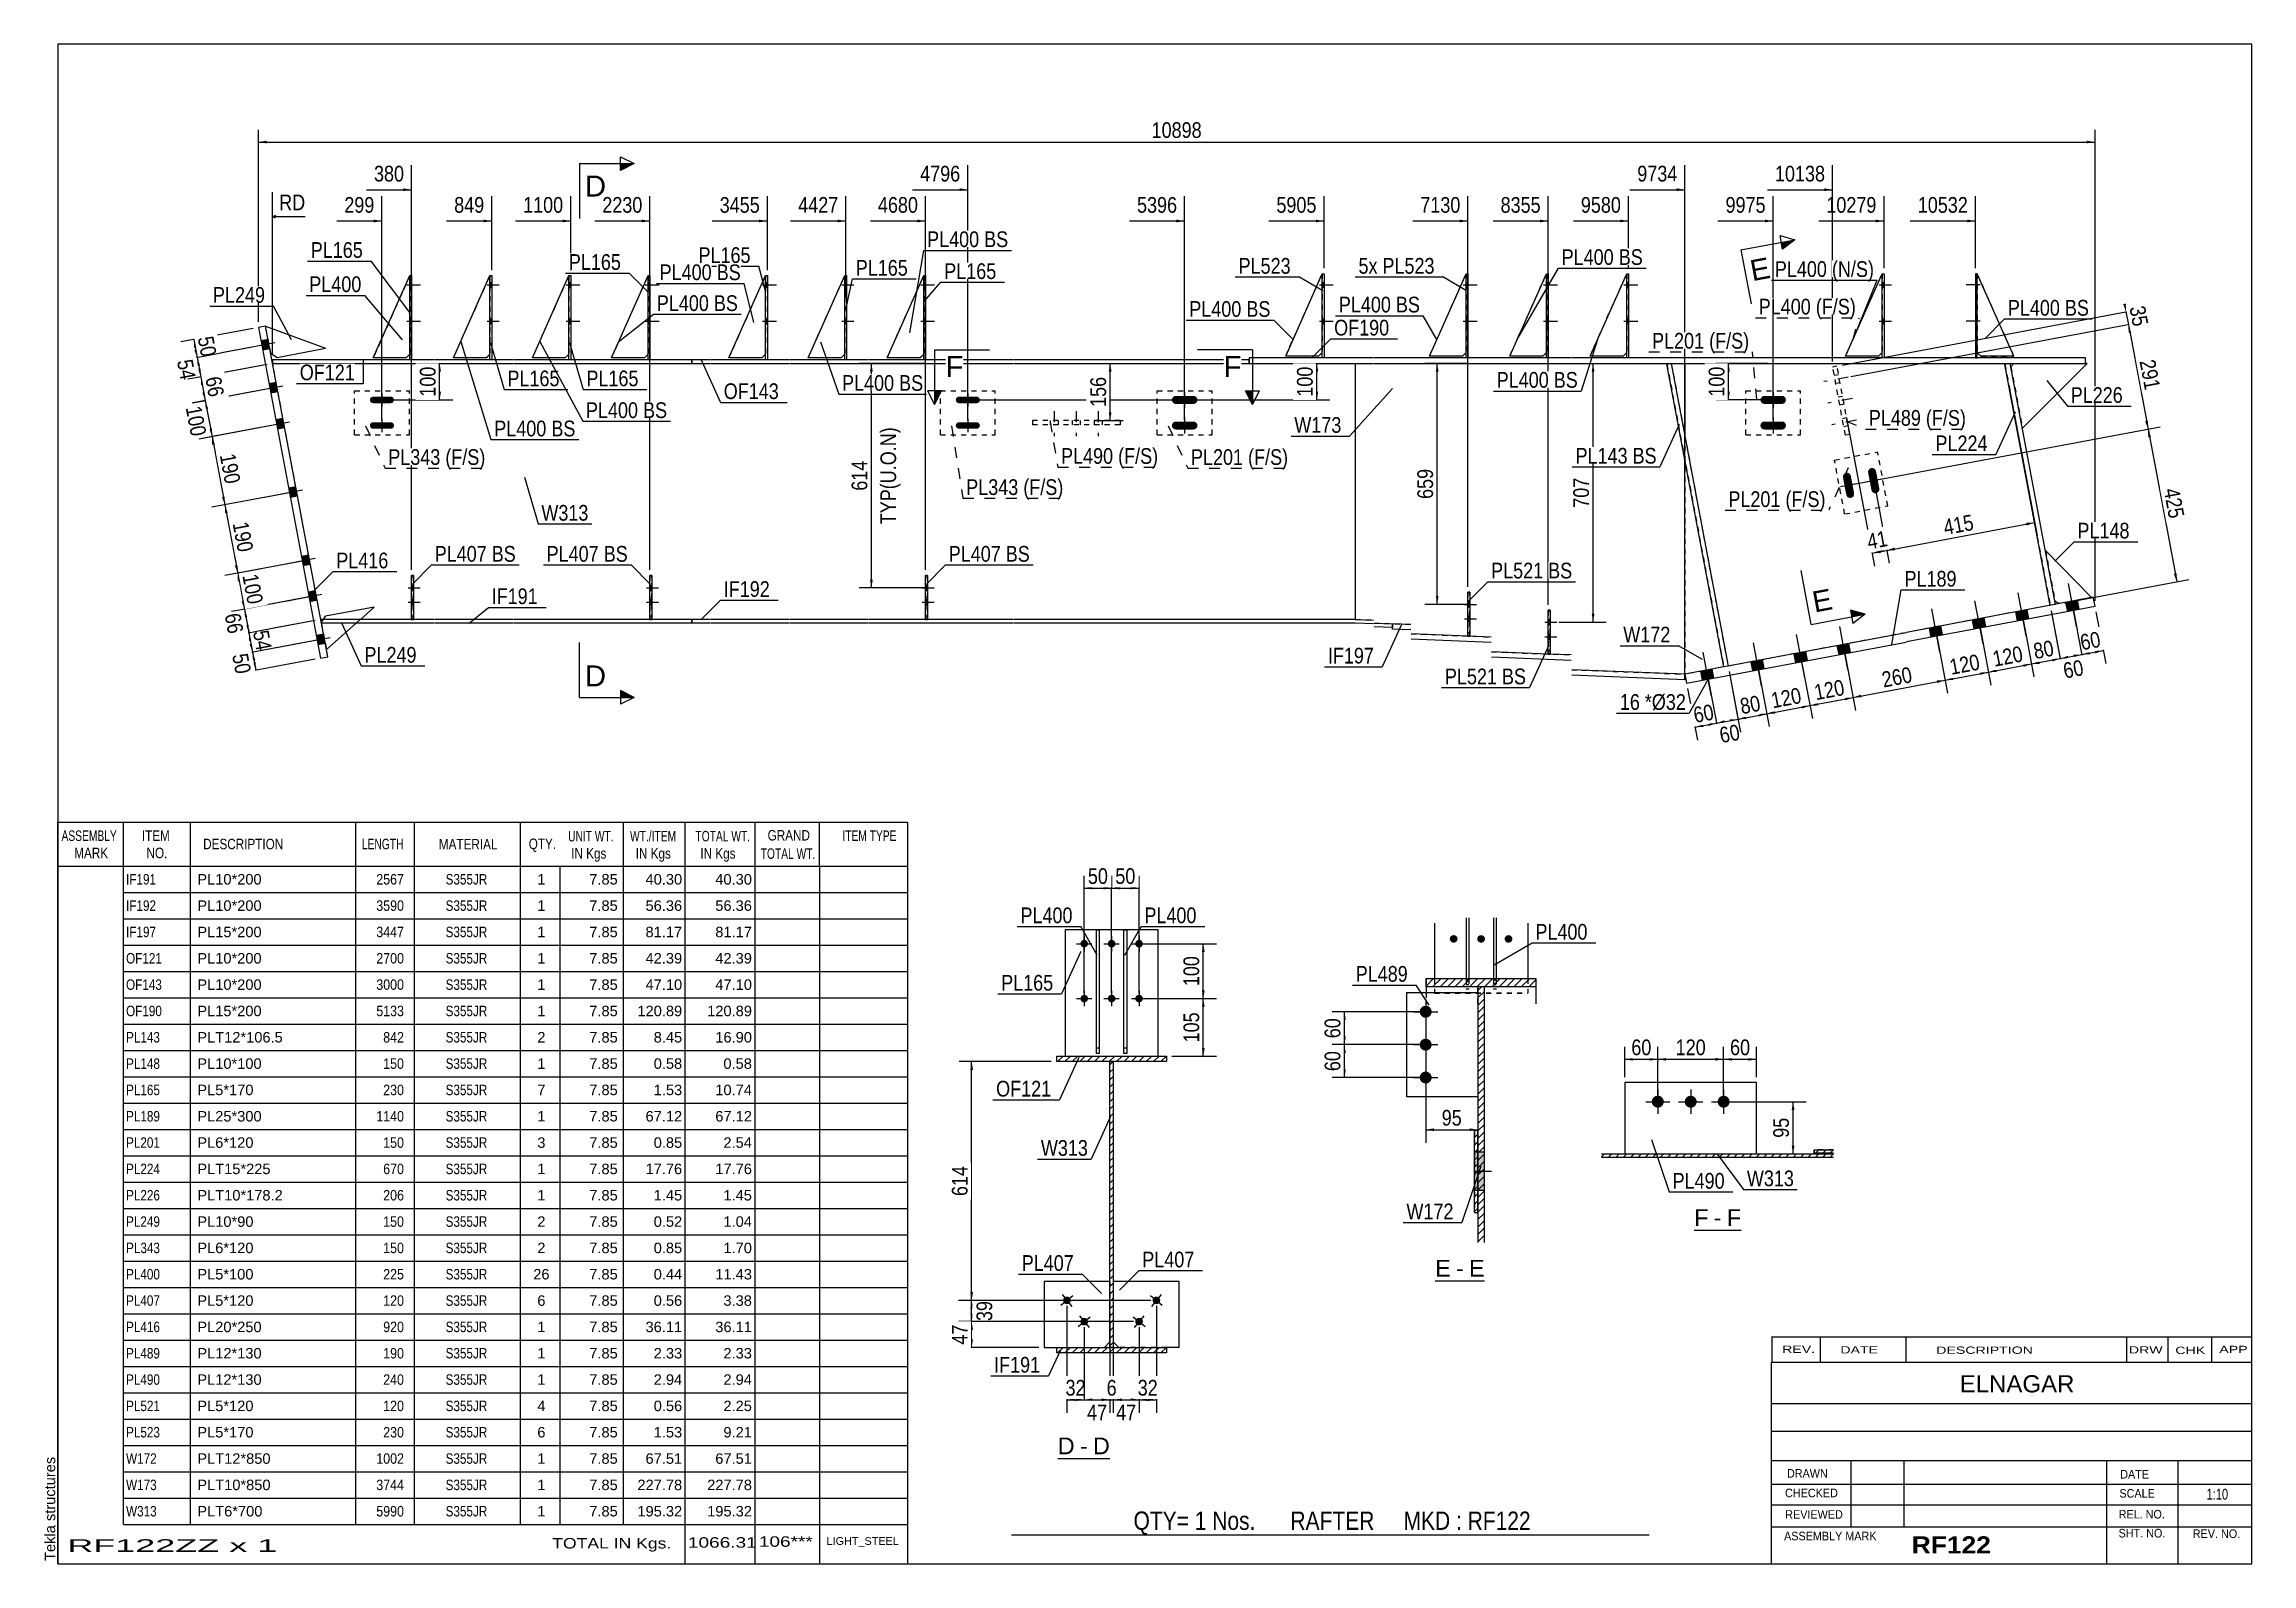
# Model space of a CAD drawing. Header units: millimetres. Extents: x -42 to 361, y -196 to 82.
import ezdxf

# ---------------------------------------------------------------- set-up
doc = ezdxf.new("R2010")
doc.units = ezdxf.units.MM
doc.linetypes.add('DXK_LINE_DOT1', pattern=[1.8814, 0.9407, -0.9407])
doc.linetypes.add('DXK_LINE_DOT2', pattern=[3.9198, 1.9599, -1.9599])
doc.styles.add('Arial', font='ARIAL.TTF', dxfattribs={"height": 0.2})
doc.styles.add('Arial Bold', font='ARIALBD.TTF', dxfattribs={"height": 0.2})
doc.styles.add('Arial Narrow', font='ARIALN.TTF', dxfattribs={"height": 0.2})

# ---------------------------------------------------------------- blocks, each defined once
blk = doc.blocks.new('Unknown-627019805-1200')
at = {"color": 5, "linetype": 'Continuous'}
for p, q in [((360.86, 81.52), (-39.14, 81.52)), ((-39.14, 81.52), (-39.14, -195.48)), ((360.86, -195.48), (360.86, 81.52)), ((-39.14, -195.48), (360.86, -195.48))]:
    blk.add_line(p, q, dxfattribs=at)
at = {"color": 174, "linetype": 'Continuous', "style": 'Arial'}
blk.add_text('Tekla structures', height=1.9102, rotation=90, dxfattribs=at).set_placement((-39.64, -194.98))
blk = doc.blocks.new('Unknown-627019805-12 - 2076')
at = {"color": 7, "linetype": 'Continuous'}
blk.add_line((143.14, -176.29), (152.64, -176.29), dxfattribs=at)
at = {"color": 0, "linetype": 'Continuous'}
blk.add_wipeout([(146.22, -175.54), (146.22, -172.34), (143.14, -172.34), (143.14, -175.54)], dxfattribs=at)
blk.add_wipeout([(148.6, -175.54), (148.6, -172.34), (147.18, -172.34), (147.18, -175.54)], dxfattribs=at)
at = {"color": 96, "linetype": 'Continuous', "style": 'Arial'}
blk.add_text('D', height=3.06, dxfattribs=at).set_placement((143.14, -175.54))
at = {"color": 0, "linetype": 'Continuous'}
blk.add_wipeout([(152.64, -175.54), (152.64, -172.34), (149.56, -172.34), (149.56, -175.54)], dxfattribs=at)
at = {"color": 96, "linetype": 'Continuous', "style": 'Arial'}
for s, p in [('D', (149.56, -175.54)), ('-', (147.18, -175.54))]:
    blk.add_text(s, height=3.06, dxfattribs=at).set_placement(p)
blk = doc.blocks.new('Unknown-627019805-13 - 2704')
at = {"color": 7, "linetype": 'Continuous'}
blk.add_line((211.94, -143.9), (220.97, -143.9), dxfattribs=at)
at = {"color": 0, "linetype": 'Continuous'}
blk.add_wipeout([(214.79, -143.15), (214.79, -139.95), (211.94, -139.95), (211.94, -143.15)], dxfattribs=at)
blk.add_wipeout([(217.17, -143.15), (217.17, -139.95), (215.75, -139.95), (215.75, -143.15)], dxfattribs=at)
at = {"color": 96, "linetype": 'Continuous', "style": 'Arial'}
blk.add_text('E', height=3.06, dxfattribs=at).set_placement((211.94, -143.15))
at = {"color": 0, "linetype": 'Continuous'}
blk.add_wipeout([(220.97, -143.15), (220.97, -139.95), (218.13, -139.95), (218.13, -143.15)], dxfattribs=at)
at = {"color": 96, "linetype": 'Continuous', "style": 'Arial'}
for s, p in [('E', (218.13, -143.15)), ('-', (215.75, -143.15))]:
    blk.add_text(s, height=3.06, dxfattribs=at).set_placement(p)
blk = doc.blocks.new('Unknown-627019805-14 - 2441')
at = {"color": 7, "linetype": 'Continuous'}
blk.add_line((259.18, -134.67), (267.73, -134.67), dxfattribs=at)
at = {"color": 0, "linetype": 'Continuous'}
blk.add_wipeout([(261.78, -133.92), (261.78, -130.72), (259.18, -130.72), (259.18, -133.92)], dxfattribs=at)
blk.add_wipeout([(264.16, -133.92), (264.16, -130.72), (262.74, -130.72), (262.74, -133.92)], dxfattribs=at)
at = {"color": 96, "linetype": 'Continuous', "style": 'Arial'}
blk.add_text('F', height=3.06, dxfattribs=at).set_placement((259.18, -133.92))
at = {"color": 0, "linetype": 'Continuous'}
blk.add_wipeout([(267.73, -133.92), (267.73, -130.72), (265.12, -130.72), (265.12, -133.92)], dxfattribs=at)
at = {"color": 96, "linetype": 'Continuous', "style": 'Arial'}
for s, p in [('-', (262.74, -133.92)), ('F', (265.12, -133.92))]:
    blk.add_text(s, height=3.06, dxfattribs=at).set_placement(p)
blk = doc.blocks.new('Part-627019805-1223 - 1220')
at = {"color": 7, "linetype": 'DXK_LINE_DOT1'}
for p, q in [((310.8, 39.67), (310.79, 25.33)), ((317.46, 24.67), (310.8, 39.67)), ((310.79, 25.33), (311.46, 24.67)), ((311.46, 24.67), (317.46, 24.67))]:
    blk.add_line(p, q, dxfattribs=at)
blk = doc.blocks.new('Part-627019805-1279 - 1220')
at = {"color": 2, "linetype": 'Continuous'}
for p, q in [((246.88, 24.33), (246.88, 39.67)), ((246.88, 39.67), (247.21, 39.67)), ((247.21, 39.67), (247.21, 24.33))]:
    blk.add_line(p, q, dxfattribs=at)
at = {"color": 7, "linetype": 'DXK_LINE_DOT1'}
blk.add_line((247.21, 24.33), (246.88, 24.33), dxfattribs=at)
blk = doc.blocks.new('Part-627019805-1224 - 1220')
at = {"color": 7, "linetype": 'DXK_LINE_DOT1'}
for p, q in [((32.96, 24.33), (39.63, 39.33)), ((39.63, 39.33), (39.63, 25)), ((38.96, 24.33), (32.96, 24.33)), ((39.63, 25), (38.96, 24.33))]:
    blk.add_line(p, q, dxfattribs=at)
blk = doc.blocks.new('Part-627019805-1282 - 1220')
at = {"color": 7, "linetype": 'DXK_LINE_DOT1'}
for p, q in [((284.76, 5.71), (292.63, 7.18)), ((286.61, -4.12), (284.76, 5.71)), ((294.47, -2.64), (292.63, 7.18)), ((286.61, -4.12), (294.47, -2.64))]:
    blk.add_line(p, q, dxfattribs=at)
blk = doc.blocks.new('Part-627019805-1225 - 1220')
at = {"color": 7, "linetype": 'DXK_LINE_DOT1'}
for p, q in [((61.79, 24.33), (68.46, 39.33)), ((68.46, 39.33), (68.46, 25)), ((67.79, 24.33), (61.79, 24.33)), ((68.46, 25), (67.79, 24.33))]:
    blk.add_line(p, q, dxfattribs=at)
blk = doc.blocks.new('Part-627019805-1226 - 1220')
at = {"color": 7, "linetype": 'DXK_LINE_DOT1'}
for p, q in [((225.57, 24.67), (232.24, 39.67)), ((232.24, 39.67), (232.24, 25.33)), ((231.57, 24.67), (225.57, 24.67)), ((232.24, 25.33), (231.57, 24.67))]:
    blk.add_line(p, q, dxfattribs=at)
blk = doc.blocks.new('Part-627019805-1227 - 1220')
at = {"color": 7, "linetype": 'DXK_LINE_DOT1'}
for p, q in [((210.93, 24.67), (217.6, 39.67)), ((217.6, 39.67), (217.6, 25.33)), ((216.93, 24.67), (210.93, 24.67)), ((217.6, 25.33), (216.93, 24.67))]:
    blk.add_line(p, q, dxfattribs=at)
blk = doc.blocks.new('Part-627019805-1228 - 1220')
at = {"color": 7, "linetype": 'DXK_LINE_DOT1'}
for p, q in [((25, 39.33), (18.34, 24.33)), ((25, 39.33), (25, 25)), ((24.32, 24.33), (18.34, 24.33)), ((25, 25), (24.99, 24.98))]:
    blk.add_line(p, q, dxfattribs=at)
at = {"color": 2, "linetype": 'Continuous'}
for p, q in [((24.34, 24.33), (24.32, 24.33)), ((24.99, 24.98), (24.34, 24.33))]:
    blk.add_line(p, q, dxfattribs=at)
blk = doc.blocks.new('Part-627019805-1229 - 1220')
at = {"color": 7, "linetype": 'DXK_LINE_DOT1'}
for p, q in [((119.04, -15.33), (119.04, -23.33)), ((119.37, -15.33), (119.04, -15.33)), ((119.37, -23.33), (119.37, -15.33)), ((119.04, -22.67), (119.37, -22.67)), ((119.04, -23.33), (119.37, -23.33))]:
    blk.add_line(p, q, dxfattribs=at)
blk = doc.blocks.new('Part-627019805-1230 - 1220')
at = {"color": 2, "linetype": 'Continuous'}
for p, q in [((119.04, -23.33), (119.04, -15.33)), ((119.04, -15.33), (119.37, -15.33)), ((119.37, -15.33), (119.37, -23.33)), ((119.37, -23.33), (119.04, -23.33))]:
    blk.add_line(p, q, dxfattribs=at)
blk = doc.blocks.new('Part-627019805-1280 - 1220')
at = {"color": 2, "linetype": 'Continuous'}
for p, q in [((310.8, 39.67), (310.46, 39.67)), ((310.46, 39.67), (310.46, 24.33)), ((310.79, 24.33), (310.8, 39.67))]:
    blk.add_line(p, q, dxfattribs=at)
at = {"color": 7, "linetype": 'DXK_LINE_DOT1'}
blk.add_line((310.46, 24.33), (310.79, 24.33), dxfattribs=at)
blk = doc.blocks.new('Part-627019805-1231 - 1220')
at = {"color": 2, "linetype": 'Continuous'}
for p, q in [((47.36, 24.33), (54.03, 39.33)), ((53.36, 24.33), (47.36, 24.33)), ((54.03, 25), (53.36, 24.33))]:
    blk.add_line(p, q, dxfattribs=at)
at = {"color": 7, "linetype": 'DXK_LINE_DOT1'}
blk.add_line((54.03, 39.33), (54.03, 25), dxfattribs=at)
blk = doc.blocks.new('Part-627019805-1232 - 1220')
at = {"color": 2, "linetype": 'Continuous'}
for p, q in [((83.2, 24.33), (89.87, 39.33)), ((89.2, 24.33), (83.2, 24.33)), ((89.87, 25), (89.2, 24.33))]:
    blk.add_line(p, q, dxfattribs=at)
at = {"color": 7, "linetype": 'DXK_LINE_DOT1'}
blk.add_line((89.87, 39.33), (89.87, 25), dxfattribs=at)
blk = doc.blocks.new('Part-627019805-1233 - 1220')
at = {"color": 2, "linetype": 'Continuous'}
for p, q in [((112.03, 24.33), (118.7, 39.33)), ((118.03, 24.33), (112.03, 24.33)), ((118.7, 25), (118.03, 24.33))]:
    blk.add_line(p, q, dxfattribs=at)
at = {"color": 7, "linetype": 'DXK_LINE_DOT1'}
blk.add_line((118.7, 39.33), (118.7, 25), dxfattribs=at)
blk = doc.blocks.new('Part-627019805-6668 - 1220')
at = {"color": 7, "linetype": 'DXK_LINE_DOT1'}
for p, q in [((286.79, 24.67), (293.46, 39.67)), ((292.79, 24.67), (286.79, 24.67)), ((293.46, 25.33), (292.79, 24.67))]:
    blk.add_line(p, q, dxfattribs=at)
blk = doc.blocks.new('Part-627019805-1234 - 1220')
at = {"color": 2, "linetype": 'Continuous'}
for p, q in [((184.7, 24.67), (191.37, 39.67)), ((190.7, 24.67), (184.7, 24.67)), ((191.37, 25.33), (190.7, 24.67))]:
    blk.add_line(p, q, dxfattribs=at)
at = {"color": 7, "linetype": 'DXK_LINE_DOT1'}
blk.add_line((191.37, 39.67), (191.37, 25.33), dxfattribs=at)
blk = doc.blocks.new('Part-627019805-1235 - 1220')
at = {"color": 7, "linetype": 'DXK_LINE_DOT1'}
for p, q in [((232.58, -21.66), (232.58, -29.66)), ((232.91, -21.66), (232.58, -21.66)), ((232.91, -29.66), (232.91, -21.66)), ((232.58, -28.99), (232.91, -28.99)), ((232.58, -29.66), (232.91, -29.66))]:
    blk.add_line(p, q, dxfattribs=at)
blk = doc.blocks.new('Part-627019805-1236 - 1220')
at = {"color": 2, "linetype": 'Continuous'}
for p, q in [((240.21, 24.67), (246.88, 39.67)), ((246.21, 24.67), (240.21, 24.67)), ((246.88, 25.33), (246.21, 24.67))]:
    blk.add_line(p, q, dxfattribs=at)
at = {"color": 7, "linetype": 'DXK_LINE_DOT1'}
blk.add_line((246.88, 39.67), (246.88, 25.33), dxfattribs=at)
blk = doc.blocks.new('Part-627019805-1237 - 1220')
at = {"color": 2, "linetype": 'Continuous'}
for p, q in [((317.46, 24.67), (310.8, 39.67)), ((311.46, 24.67), (310.79, 25.33)), ((317.46, 24.67), (311.46, 24.67))]:
    blk.add_line(p, q, dxfattribs=at)
blk = doc.blocks.new('Part-627019805-1238 - 1220')
at = {"color": 7, "linetype": 'DXK_LINE_DOT1'}
for p, q in [((217.94, -18.38), (217.94, -26.38)), ((218.27, -18.38), (217.94, -18.38)), ((218.27, -26.38), (218.27, -18.38)), ((217.94, -25.72), (218.27, -25.72)), ((217.94, -26.38), (218.27, -26.38))]:
    blk.add_line(p, q, dxfattribs=at)
blk = doc.blocks.new('Part-627019805-1239 - 1220')
at = {"color": 7, "linetype": 'DXK_LINE_DOT1'}
for p, q in [((25.33, -15.33), (25.33, -23.33)), ((25.66, -15.33), (25.33, -15.33)), ((25.66, -23.33), (25.66, -15.33)), ((25.33, -22.67), (25.66, -22.67)), ((25.33, -23.33), (25.66, -23.33))]:
    blk.add_line(p, q, dxfattribs=at)
blk = doc.blocks.new('Part-627019805-1240 - 1220')
at = {"color": 2, "linetype": 'Continuous'}
for p, q in [((32.96, 24.33), (39.63, 39.33)), ((38.96, 24.33), (32.96, 24.33)), ((39.63, 25), (38.96, 24.33))]:
    blk.add_line(p, q, dxfattribs=at)
blk = doc.blocks.new('Part-627019805-1241 - 1220')
at = {"color": 7, "linetype": 'DXK_LINE_DOT1'}
for p, q in [((68.8, -15.33), (68.8, -23.33)), ((69.13, -15.33), (68.8, -15.33)), ((69.13, -23.33), (69.13, -15.33)), ((68.8, -22.67), (69.13, -22.67)), ((68.8, -23.33), (69.13, -23.33))]:
    blk.add_line(p, q, dxfattribs=at)
blk = doc.blocks.new('Part-627019805-1242 - 1220')
at = {"color": 2, "linetype": 'Continuous'}
for p, q in [((68.8, -23.33), (68.8, -15.33)), ((68.8, -15.33), (69.13, -15.33)), ((69.13, -15.33), (69.13, -23.33)), ((69.13, -23.33), (68.8, -23.33))]:
    blk.add_line(p, q, dxfattribs=at)
blk = doc.blocks.new('Part-627019805-1243 - 1220')
at = {"color": 2, "linetype": 'Continuous'}
for p, q in [((61.79, 24.33), (68.46, 39.33)), ((67.79, 24.33), (61.79, 24.33)), ((68.46, 25), (67.79, 24.33))]:
    blk.add_line(p, q, dxfattribs=at)
blk = doc.blocks.new('Part-627019805-1244 - 1220')
at = {"color": 2, "linetype": 'Continuous'}
for p, q in [((68.46, 24), (68.46, 39.33)), ((68.46, 39.33), (68.79, 39.33)), ((68.79, 39.33), (68.79, 24))]:
    blk.add_line(p, q, dxfattribs=at)
at = {"color": 7, "linetype": 'DXK_LINE_DOT1'}
blk.add_line((68.79, 24), (68.46, 24), dxfattribs=at)
blk = doc.blocks.new('Part-627019805-1245 - 1220')
at = {"color": 2, "linetype": 'Continuous'}
for p, q in [((39.63, 24), (39.63, 39.33)), ((39.63, 39.33), (39.96, 39.33)), ((39.96, 39.33), (39.96, 24))]:
    blk.add_line(p, q, dxfattribs=at)
at = {"color": 7, "linetype": 'DXK_LINE_DOT1'}
blk.add_line((39.96, 24), (39.63, 24), dxfattribs=at)
blk = doc.blocks.new('Part-627019805-1246 - 1220')
at = {"color": 7, "linetype": 'DXK_LINE_DOT1'}
for p, q in [((285.21, 22.82), (284.43, 22.67)), ((286.76, 10.22), (284.43, 22.67)), ((287.55, 10.37), (285.21, 22.82)), ((287.55, 10.37), (286.76, 10.22))]:
    blk.add_line(p, q, dxfattribs=at)
blk = doc.blocks.new('Part-627019805-1247 - 1220')
at = {"color": 2, "linetype": 'Continuous'}
for p, q in [((97.63, 24.33), (104.3, 39.33)), ((103.63, 24.33), (97.63, 24.33)), ((104.3, 25), (103.63, 24.33))]:
    blk.add_line(p, q, dxfattribs=at)
at = {"color": 7, "linetype": 'DXK_LINE_DOT1'}
blk.add_line((104.3, 39.33), (104.3, 25), dxfattribs=at)
blk = doc.blocks.new('Part-627019805-1248 - 1220')
at = {"color": 7, "linetype": 'DXK_LINE_DOT1'}
for p, q in [((154.52, 12.93), (138.52, 12.93)), ((138.52, 12.93), (138.52, 12.13)), ((154.52, 12.13), (138.52, 12.13)), ((154.52, 12.93), (154.52, 12.13))]:
    blk.add_line(p, q, dxfattribs=at)
blk = doc.blocks.new('Bolt-627019805-1306 - 1220')
at = {"linetype": 'Continuous'}
for points in [[(310.8, 37.2), (310.8, 38.13), (310.46, 38.13), (310.46, 37.2)], [(310.8, 37.2), (310.8, 38.13), (310.46, 38.13), (310.46, 37.2)], [(310.8, 37.2), (310.8, 38.13), (310.46, 38.13), (310.46, 37.2)], [(310.79, 30.53), (310.79, 31.47), (310.46, 31.47), (310.46, 30.53)], [(310.79, 30.53), (310.79, 31.47), (310.46, 31.47), (310.46, 30.53)], [(310.79, 30.53), (310.79, 31.47), (310.46, 31.47), (310.46, 30.53)]]:
    blk.add_hatch(color=3, dxfattribs=at).paths.add_polyline_path(points)
at = {"color": 3, "linetype": 'Continuous'}
for p, q in [((311.33, 37.67), (308.8, 37.67)), ((311.33, 37.67), (308.8, 37.67)), ((311.33, 37.67), (308.8, 37.67)), ((310.8, 38.13), (310.46, 38.13)), ((310.8, 38.13), (310.46, 38.13)), ((310.8, 38.13), (310.46, 38.13)), ((310.8, 37.2), (310.46, 37.2)), ((310.8, 37.2), (310.46, 37.2)), ((310.8, 37.2), (310.46, 37.2)), ((311.33, 31), (308.79, 31)), ((311.33, 31), (308.79, 31)), ((311.33, 31), (308.79, 31)), ((310.79, 31.47), (310.46, 31.47)), ((310.79, 31.47), (310.46, 31.47)), ((310.79, 31.47), (310.46, 31.47)), ((310.79, 30.53), (310.46, 30.53)), ((310.79, 30.53), (310.46, 30.53)), ((310.79, 30.53), (310.46, 30.53))]:
    blk.add_line(p, q, dxfattribs=at)
blk = doc.blocks.new('Part-627019805-1249 - 1220')
at = {"color": 2, "linetype": 'Continuous'}
for p, q in [((232.58, -29.66), (232.58, -21.66)), ((232.58, -21.66), (232.91, -21.66)), ((232.91, -21.66), (232.91, -29.66)), ((232.91, -29.66), (232.58, -29.66))]:
    blk.add_line(p, q, dxfattribs=at)
blk = doc.blocks.new('Part-627019805-1250 - 1220')
at = {"color": 2, "linetype": 'Continuous'}
for p, q in [((225.57, 24.67), (232.24, 39.67)), ((231.57, 24.67), (225.57, 24.67)), ((232.24, 25.33), (231.57, 24.67))]:
    blk.add_line(p, q, dxfattribs=at)
blk = doc.blocks.new('Part-627019805-1251 - 1220')
at = {"color": 2, "linetype": 'Continuous'}
for p, q in [((217.94, -26.38), (217.94, -18.38)), ((217.94, -18.38), (218.27, -18.38)), ((218.27, -18.38), (218.27, -26.38)), ((218.27, -26.38), (217.94, -26.38))]:
    blk.add_line(p, q, dxfattribs=at)
blk = doc.blocks.new('Part-627019805-1252 - 1220')
at = {"color": 2, "linetype": 'Continuous'}
for p, q in [((210.93, 24.67), (217.6, 39.67)), ((216.93, 24.67), (210.93, 24.67)), ((217.6, 25.33), (216.93, 24.67))]:
    blk.add_line(p, q, dxfattribs=at)
blk = doc.blocks.new('Bolt-627019805-1310 - 1220')
at = {"linetype": 'Continuous'}
for points in [[(25.66, -18.08), (25.66, -17.15), (25.33, -17.15), (25.33, -18.08)], [(25.66, -20.67), (25.66, -19.73), (25.33, -19.73), (25.33, -20.67)]]:
    blk.add_hatch(color=3, dxfattribs=at).paths.add_polyline_path(points)
at = {"color": 3, "linetype": 'Continuous'}
for p, q in [((24.69, -17.61), (26.89, -17.61)), ((25.33, -17.15), (25.66, -17.15)), ((25.33, -18.08), (25.66, -18.08)), ((25.33, -19.73), (25.66, -19.73)), ((24.69, -20.2), (26.89, -20.2)), ((25.33, -20.67), (25.66, -20.67))]:
    blk.add_line(p, q, dxfattribs=at)
blk = doc.blocks.new('Part-627019805-1253 - 1220')
at = {"color": 2, "linetype": 'Continuous'}
for p, q in [((25.33, -23.33), (25.33, -15.33)), ((25.33, -15.33), (25.66, -15.33)), ((25.66, -15.33), (25.66, -23.33)), ((25.66, -23.33), (25.33, -23.33))]:
    blk.add_line(p, q, dxfattribs=at)
blk = doc.blocks.new('Part-627019805-1254 - 1220')
at = {"color": 2, "linetype": 'Continuous'}
for p, q in [((18.32, 24.33), (24.99, 39.33)), ((24.32, 24.33), (18.32, 24.33)), ((24.99, 25), (24.32, 24.33))]:
    blk.add_line(p, q, dxfattribs=at)
at = {"color": 7, "linetype": 'DXK_LINE_DOT1'}
blk.add_line((24.99, 39.33), (24.99, 25), dxfattribs=at)
blk = doc.blocks.new('Bolt-627019805-1304 - 1220')
at = {"linetype": 'Continuous'}
for points in [[(232.57, 37.2), (232.57, 38.13), (232.24, 38.13), (232.24, 37.2)], [(232.57, 37.2), (232.57, 38.13), (232.24, 38.13), (232.24, 37.2)], [(232.57, 37.2), (232.57, 38.13), (232.24, 38.13), (232.24, 37.2)], [(232.57, 30.53), (232.57, 31.47), (232.24, 31.47), (232.24, 30.53)], [(232.57, 30.53), (232.57, 31.47), (232.24, 31.47), (232.24, 30.53)], [(232.57, 30.53), (232.57, 31.47), (232.24, 31.47), (232.24, 30.53)]]:
    blk.add_hatch(color=3, dxfattribs=at).paths.add_polyline_path(points)
at = {"color": 3, "linetype": 'Continuous'}
for p, q in [((231.7, 37.67), (234.24, 37.67)), ((231.7, 37.67), (234.24, 37.67)), ((231.7, 37.67), (234.24, 37.67)), ((232.24, 38.13), (232.57, 38.13)), ((232.24, 38.13), (232.57, 38.13)), ((232.24, 38.13), (232.57, 38.13)), ((232.24, 37.2), (232.57, 37.2)), ((232.24, 37.2), (232.57, 37.2)), ((232.24, 37.2), (232.57, 37.2)), ((231.7, 31), (234.24, 31)), ((231.7, 31), (234.24, 31)), ((231.7, 31), (234.24, 31)), ((232.24, 31.47), (232.57, 31.47)), ((232.24, 31.47), (232.57, 31.47)), ((232.24, 31.47), (232.57, 31.47)), ((232.24, 30.53), (232.57, 30.53)), ((232.24, 30.53), (232.57, 30.53)), ((232.24, 30.53), (232.57, 30.53))]:
    blk.add_line(p, q, dxfattribs=at)
blk = doc.blocks.new('Part-627019805-1255 - 1220')
at = {"color": 2, "linetype": 'Continuous'}
for p, q in [((0, 24), (0, 23.33)), ((29.53, 24), (0, 24)), ((0, 23.33), (29.53, 23.33)), ((43.93, 24), (29.63, 24)), ((29.63, 23.33), (43.93, 23.33)), ((58.36, 24), (44.03, 24)), ((44.03, 23.33), (58.36, 23.33)), ((73, 24), (58.46, 24)), ((58.46, 23.33), (73, 23.33)), ((76.43, 24), (73.1, 24)), ((73.1, 23.33), (76.43, 23.33)), ((76.43, 23.33), (76.43, 24))]:
    blk.add_line(p, q, dxfattribs=at)
blk = doc.blocks.new('Part-627019805-1256 - 1220')
at = {"color": 2, "linetype": 'Continuous'}
for p, q in [((8.89, -24), (8.89, -23.33)), ((25.33, -23.33), (8.89, -23.33)), ((29.53, -24), (8.89, -24)), ((29.53, -23.33), (25.66, -23.33)), ((43.93, -23.33), (29.63, -23.33)), ((43.93, -24), (29.63, -24)), ((58.36, -23.33), (44.03, -23.33)), ((58.36, -24), (44.03, -24)), ((68.8, -23.33), (58.46, -23.33)), ((73, -24), (58.46, -24)), ((73, -23.33), (69.13, -23.33)), ((76.43, -23.33), (73.1, -23.33)), ((76.43, -24), (73.1, -24)), ((76.43, -24), (76.43, -23.33))]:
    blk.add_line(p, q, dxfattribs=at)
blk = doc.blocks.new('Part-627019805-1257 - 1220')
at = {"color": 2, "linetype": 'Continuous'}
for p, q in [((76.43, 24), (76.43, 23.33)), ((79.77, 24), (76.43, 24)), ((76.43, 23.33), (79.77, 23.33)), ((94.2, 24), (79.87, 24)), ((79.87, 23.33), (94.2, 23.33)), ((108.6, 24), (94.3, 24)), ((94.3, 23.33), (108.6, 23.33)), ((135.08, 24), (108.7, 24)), ((108.7, 23.33), (135.08, 23.33)), ((157.85, 24), (135.18, 24)), ((135.18, 23.33), (157.85, 23.33)), ((174.62, 24), (157.95, 24)), ((157.95, 23.33), (174.62, 23.33)), ((178.05, 24), (174.72, 24)), ((174.72, 23.33), (178.05, 23.33)), ((178.05, 23.33), (178.05, 24))]:
    blk.add_line(p, q, dxfattribs=at)
blk = doc.blocks.new('Part-627019805-1258 - 1220')
at = {"color": 2, "linetype": 'Continuous'}
for p, q in [((178.05, 24.33), (178.05, 23.33)), ((200.72, 24.33), (178.05, 24.33)), ((207.5, 24.33), (200.82, 24.33)), ((222.14, 24.33), (207.6, 24.33)), ((236.78, 24.33), (222.24, 24.33)), ((297.81, 24.33), (236.88, 24.33)), ((330.54, 24.33), (297.91, 24.33)), ((330.54, 23.33), (330.54, 24.33)), ((178.05, 23.33), (200.72, 23.33)), ((200.82, 23.33), (207.5, 23.33)), ((207.6, 23.33), (222.14, 23.33)), ((222.24, 23.33), (236.78, 23.33)), ((236.88, 23.33), (297.81, 23.33)), ((297.91, 23.33), (330.54, 23.33))]:
    blk.add_line(p, q, dxfattribs=at)
blk = doc.blocks.new('Part-627019805-1259 - 1220')
at = {"color": 2, "linetype": 'Continuous'}
blk.add_line((197.38, 23.33), (197.38, -23.33), dxfattribs=at)
at = {"color": 7, "linetype": 'DXK_LINE_DOT1'}
for p, q in [((197.38, 23.33), (200.72, 23.33)), ((200.82, 23.33), (207.5, 23.33)), ((207.6, 23.33), (222.14, 23.33)), ((222.24, 23.33), (236.78, 23.33)), ((236.88, 23.33), (257.5, 23.33)), ((257.5, 23.33), (257.5, -33.33)), ((197.38, -23.33), (200.72, -23.47)), ((200.82, -24), (207.5, -24.27)), ((207.6, -25.96), (222.14, -26.55)), ((222.24, -29.24), (236.78, -29.82)), ((236.88, -32.51), (257.5, -33.33))]:
    blk.add_line(p, q, dxfattribs=at)
blk = doc.blocks.new('Part-627019805-1260 - 1220')
at = {"color": 2, "linetype": 'Continuous'}
for p, q in [((257.5, 23.33), (257.5, 10.01)), ((315.8, 23.33), (315.84, 23.14)), ((257.5, -33.33), (257.5, 5.68))]:
    blk.add_line(p, q, dxfattribs=at)
at = {"color": 7, "linetype": 'DXK_LINE_DOT1'}
for p, q in [((257.5, 23.33), (297.81, 23.33)), ((297.91, 23.33), (315.8, 23.33)), ((315.84, 23.14), (324.09, -20.78)), ((324.09, -20.78), (297.91, -25.7)), ((297.81, -25.76), (257.5, -33.33))]:
    blk.add_line(p, q, dxfattribs=at)
blk = doc.blocks.new('Part-627019805-1261 - 1220')
at = {"color": 2, "linetype": 'Continuous'}
for p, q in [((79.77, -23.33), (76.43, -23.33)), ((76.43, -23.33), (76.43, -24)), ((79.77, -24), (76.43, -24)), ((94.2, -23.33), (79.87, -23.33)), ((94.2, -24), (79.87, -24)), ((108.6, -23.33), (94.3, -23.33)), ((108.6, -24), (94.3, -24)), ((119.04, -23.33), (108.7, -23.33)), ((135.08, -24), (108.7, -24)), ((135.08, -23.33), (119.37, -23.33)), ((157.85, -23.33), (135.18, -23.33)), ((157.85, -24), (135.18, -24)), ((174.62, -23.33), (157.95, -23.33)), ((174.62, -24), (157.95, -24)), ((197.38, -23.33), (174.72, -23.33)), ((197.37, -24), (174.72, -24)), ((200.72, -24.13), (197.37, -24)), ((197.38, -23.33), (200.72, -23.47)), ((200.82, -24), (204.19, -24.13)), ((204.19, -24.13), (204.16, -24.8)), ((204.16, -24.8), (200.82, -24.67))]:
    blk.add_line(p, q, dxfattribs=at)
blk = doc.blocks.new('Part-627019805-1262 - 1220')
at = {"color": 2, "linetype": 'Continuous'}
for p, q in [((204.15, -25.13), (204.19, -24.13)), ((207.5, -24.27), (204.19, -24.13)), ((207.5, -25.27), (204.15, -25.13)), ((217.94, -26.38), (207.6, -25.96)), ((222.14, -27.55), (207.6, -26.96)), ((222.14, -26.55), (218.1, -26.38)), ((232.58, -29.65), (222.24, -29.24)), ((236.78, -30.82), (222.24, -30.24)), ((236.78, -29.82), (232.74, -29.66)), ((257.5, -33.33), (236.88, -32.51)), ((257.46, -34.33), (236.88, -33.51)), ((257.46, -34.33), (257.5, -33.33))]:
    blk.add_line(p, q, dxfattribs=at)
blk = doc.blocks.new('Part-627019805-1263 - 1220')
at = {"color": 2, "linetype": 'Continuous'}
for p, q in [((316.82, 23.32), (315.84, 23.14)), ((324.09, -20.78), (315.84, 23.14)), ((325.07, -20.6), (316.82, 23.32))]:
    blk.add_line(p, q, dxfattribs=at)
at = {"color": 7, "linetype": 'DXK_LINE_DOT1'}
blk.add_line((325.07, -20.6), (324.09, -20.78), dxfattribs=at)
blk = doc.blocks.new('Part-627019805-1264 - 1220')
at = {"color": 2, "linetype": 'Continuous'}
for p, q in [((254.21, 23.19), (255, 23.33)), ((264.58, -32), (254.21, 23.19)), ((255, 23.33), (265.36, -31.86))]:
    blk.add_line(p, q, dxfattribs=at)
blk = doc.blocks.new('Part-627019805-1265 - 1220')
at = {"color": 7, "linetype": 'DXK_LINE_DOT1'}
for p, q in [((255, 23.33), (254.21, 23.19)), ((254.21, 23.19), (264.58, -32)), ((255, 23.33), (265.36, -31.86))]:
    blk.add_line(p, q, dxfattribs=at)
blk = doc.blocks.new('Part-627019805-1266 - 1220')
at = {"color": 2, "linetype": 'Continuous'}
for p, q in [((316.94, 22.68), (317.49, 23.33)), ((319.03, 11.54), (330.82, 23.33)), ((330.82, 23.33), (330.54, 23.33))]:
    blk.add_line(p, q, dxfattribs=at)
at = {"color": 7, "linetype": 'DXK_LINE_DOT1'}
for p, q in [((316.94, 22.68), (319.03, 11.54)), ((317.49, 23.33), (330.54, 23.33))]:
    blk.add_line(p, q, dxfattribs=at)
blk = doc.blocks.new('Part-627019805-1267 - 1220')
at = {"color": 2, "linetype": 'Continuous'}
for p, q in [((331.95, -19.31), (297.91, -25.7)), ((332.26, -20.94), (331.95, -19.31)), ((297.91, -27.39), (332.26, -20.94)), ((297.81, -25.76), (257.5, -33.33)), ((257.81, -34.97), (297.81, -27.46)), ((257.5, -33.33), (257.81, -34.97))]:
    blk.add_line(p, q, dxfattribs=at)
blk = doc.blocks.new('Part-627019805-1268 - 1220')
at = {"color": 2, "linetype": 'Continuous'}
for p, q in [((323.22, -10.77), (331.62, -19.37)), ((324.95, -19.94), (325.72, -20.47))]:
    blk.add_line(p, q, dxfattribs=at)
at = {"color": 7, "linetype": 'DXK_LINE_DOT1'}
for p, q in [((323.22, -10.77), (324.95, -19.94)), ((331.62, -19.37), (325.72, -20.47))]:
    blk.add_line(p, q, dxfattribs=at)
blk = doc.blocks.new('Part-627019805-1269 - 1220')
at = {"color": 7, "linetype": 'DXK_LINE_DOT1'}
for p, q in [((161.28, 10.33), (161.28, 18.33)), ((161.28, 18.33), (171.28, 18.33)), ((171.28, 10.33), (171.28, 18.33)), ((161.28, 10.33), (171.28, 10.33))]:
    blk.add_line(p, q, dxfattribs=at)
blk = doc.blocks.new('Part-627019805-1270 - 1220')
at = {"color": 7, "linetype": 'DXK_LINE_DOT1'}
for p, q in [((268.59, 10.33), (268.59, 18.33)), ((268.59, 18.33), (278.59, 18.33)), ((278.59, 10.33), (278.59, 18.33)), ((268.59, 10.33), (278.59, 10.33))]:
    blk.add_line(p, q, dxfattribs=at)
blk = doc.blocks.new('Part-627019805-1271 - 1220')
at = {"color": 7, "linetype": 'DXK_LINE_DOT1'}
for p, q in [((121.75, 10.33), (121.75, 18.33)), ((121.75, 18.33), (131.75, 18.33)), ((131.75, 10.33), (131.75, 18.33)), ((121.75, 10.33), (131.75, 10.33))]:
    blk.add_line(p, q, dxfattribs=at)
blk = doc.blocks.new('Part-627019805-1272 - 1220')
at = {"color": 7, "linetype": 'DXK_LINE_DOT1'}
for p, q in [((14.93, 10.33), (14.93, 18.33)), ((14.93, 18.33), (24.93, 18.33)), ((24.93, 10.33), (24.93, 18.33)), ((14.93, 10.33), (24.93, 10.33))]:
    blk.add_line(p, q, dxfattribs=at)
blk = doc.blocks.new('Part-627019805-1273 - 1220')
at = {"color": 2, "linetype": 'Continuous'}
for p, q in [((24.99, 24), (24.99, 39.33)), ((24.99, 39.33), (25.32, 39.33)), ((25.32, 39.33), (25.32, 24))]:
    blk.add_line(p, q, dxfattribs=at)
at = {"color": 7, "linetype": 'DXK_LINE_DOT1'}
blk.add_line((25.32, 24), (24.99, 24), dxfattribs=at)
blk = doc.blocks.new('Part-627019805-1281 - 1220')
at = {"color": 2, "linetype": 'Continuous'}
for p, q in [((191.37, 24.33), (191.37, 39.67)), ((191.37, 39.67), (191.7, 39.67)), ((191.7, 39.67), (191.7, 24.33))]:
    blk.add_line(p, q, dxfattribs=at)
at = {"color": 7, "linetype": 'DXK_LINE_DOT1'}
blk.add_line((191.7, 24.33), (191.37, 24.33), dxfattribs=at)
blk = doc.blocks.new('Part-627019805-1274 - 1220')
at = {"color": 2, "linetype": 'Continuous'}
for p, q in [((54.03, 24), (54.03, 39.33)), ((54.03, 39.33), (54.36, 39.33)), ((54.36, 39.33), (54.36, 24))]:
    blk.add_line(p, q, dxfattribs=at)
at = {"color": 7, "linetype": 'DXK_LINE_DOT1'}
blk.add_line((54.36, 24), (54.03, 24), dxfattribs=at)
blk = doc.blocks.new('Part-627019805-1275 - 1220')
at = {"color": 2, "linetype": 'Continuous'}
for p, q in [((89.87, 24), (89.87, 39.33)), ((89.87, 39.33), (90.2, 39.33)), ((90.2, 39.33), (90.2, 24))]:
    blk.add_line(p, q, dxfattribs=at)
at = {"color": 7, "linetype": 'DXK_LINE_DOT1'}
blk.add_line((90.2, 24), (89.87, 24), dxfattribs=at)
blk = doc.blocks.new('Part-627019805-1276 - 1220')
at = {"color": 2, "linetype": 'Continuous'}
for p, q in [((118.7, 24), (118.7, 39.33)), ((118.7, 39.33), (119.03, 39.33)), ((119.03, 39.33), (119.03, 24))]:
    blk.add_line(p, q, dxfattribs=at)
at = {"color": 7, "linetype": 'DXK_LINE_DOT1'}
blk.add_line((119.03, 24), (118.7, 24), dxfattribs=at)
blk = doc.blocks.new('Part-627019805-1277 - 1220')
at = {"color": 2, "linetype": 'Continuous'}
for p, q in [((217.6, 24.33), (217.6, 39.67)), ((217.6, 39.67), (217.93, 39.67)), ((217.93, 39.67), (217.93, 24.33))]:
    blk.add_line(p, q, dxfattribs=at)
at = {"color": 7, "linetype": 'DXK_LINE_DOT1'}
blk.add_line((217.93, 24.33), (217.6, 24.33), dxfattribs=at)
blk = doc.blocks.new('Part-627019805-1285 - 1220')
at = {"color": 2, "linetype": 'Continuous'}
for p, q in [((-1.28, 30.13), (9.66, 26.08)), ((-0.35, 25.22), (0.81, 24.42)), ((0.81, 24.42), (9.66, 26.08))]:
    blk.add_line(p, q, dxfattribs=at)
at = {"color": 7, "linetype": 'DXK_LINE_DOT1'}
blk.add_line((-0.35, 25.22), (-1.28, 30.13), dxfattribs=at)
blk = doc.blocks.new('Part-627019805-1278 - 1220')
at = {"color": 2, "linetype": 'Continuous'}
for p, q in [((232.24, 24.33), (232.24, 39.67)), ((232.24, 39.67), (232.57, 39.67)), ((232.57, 39.67), (232.57, 24.33))]:
    blk.add_line(p, q, dxfattribs=at)
at = {"color": 7, "linetype": 'DXK_LINE_DOT1'}
blk.add_line((232.57, 24.33), (232.24, 24.33), dxfattribs=at)
blk = doc.blocks.new('Part-627019805-1283 - 1220')
at = {"color": 2, "linetype": 'Continuous'}
for p, q in [((286.79, 24.67), (293.46, 39.67)), ((292.79, 24.67), (286.79, 24.67)), ((293.46, 25.33), (292.79, 24.67))]:
    blk.add_line(p, q, dxfattribs=at)
at = {"color": 7, "linetype": 'DXK_LINE_DOT1'}
blk.add_line((293.46, 39.67), (293.46, 25.33), dxfattribs=at)
blk = doc.blocks.new('Part-627019805-1284 - 1220')
at = {"color": 2, "linetype": 'Continuous'}
for p, q in [((-1.28, 30.13), (-2.59, 29.89)), ((-2.59, 29.89), (8.73, -30.39)), ((10.04, -30.15), (-1.28, 30.13)), ((8.73, -30.39), (10.04, -30.15))]:
    blk.add_line(p, q, dxfattribs=at)
blk = doc.blocks.new('Part-627019805-1286 - 1220')
at = {"color": 7, "linetype": 'DXK_LINE_DOT1'}
for p, q in [((8.87, -23.92), (9.28, -23.33)), ((8.87, -23.92), (9.8, -28.84)), ((15.25, -24), (16, -23.33))]:
    blk.add_line(p, q, dxfattribs=at)
at = {"color": 2, "linetype": 'Continuous'}
for p, q in [((8.89, -23.9), (8.87, -23.92)), ((9.28, -23.33), (9.67, -22.76)), ((18.52, -21.09), (9.67, -22.76)), ((9.8, -28.84), (15.25, -24)), ((16, -23.33), (18.52, -21.09))]:
    blk.add_line(p, q, dxfattribs=at)
blk = doc.blocks.new('Part-627019805-1287 - 1220')
at = {"color": 7, "linetype": 'DXK_LINE_DOT1'}
for p, q in [((240.21, 24.67), (246.88, 39.67)), ((246.21, 24.67), (240.21, 24.67)), ((246.88, 25.33), (246.21, 24.67))]:
    blk.add_line(p, q, dxfattribs=at)
blk = doc.blocks.new('Part-627019805-1288 - 1220')
at = {"color": 7, "linetype": 'DXK_LINE_DOT1'}
for p, q in [((184.7, 24.67), (191.37, 39.67)), ((190.7, 24.67), (184.7, 24.67)), ((191.37, 25.33), (190.7, 24.67))]:
    blk.add_line(p, q, dxfattribs=at)
blk = doc.blocks.new('Part-627019805-1289 - 1220')
at = {"color": 7, "linetype": 'DXK_LINE_DOT1'}
for p, q in [((112.03, 24.33), (118.7, 39.33)), ((118.03, 24.33), (112.03, 24.33)), ((118.7, 25), (118.03, 24.33))]:
    blk.add_line(p, q, dxfattribs=at)
blk = doc.blocks.new('Part-627019805-1290 - 1220')
at = {"color": 7, "linetype": 'DXK_LINE_DOT1'}
for p, q in [((83.2, 24.33), (89.87, 39.33)), ((89.2, 24.33), (83.2, 24.33)), ((89.87, 25), (89.2, 24.33))]:
    blk.add_line(p, q, dxfattribs=at)
blk = doc.blocks.new('Part-627019805-1291 - 1220')
at = {"color": 7, "linetype": 'DXK_LINE_DOT1'}
for p, q in [((47.36, 24.33), (54.03, 39.33)), ((53.36, 24.33), (47.36, 24.33)), ((54.03, 25), (53.36, 24.33))]:
    blk.add_line(p, q, dxfattribs=at)
blk = doc.blocks.new('Part-627019805-1292 - 1220')
at = {"color": 7, "linetype": 'DXK_LINE_DOT1'}
for p, q in [((8.76, -23.33), (0, 23.33)), ((0, 23.33), (29.53, 23.33)), ((29.63, 23.33), (43.93, 23.33)), ((44.03, 23.33), (58.36, 23.33)), ((58.46, 23.33), (73, 23.33)), ((73.1, 23.33), (79.77, 23.33)), ((79.87, 23.33), (94.2, 23.33)), ((94.3, 23.33), (108.6, 23.33)), ((108.7, 23.33), (135.08, 23.33)), ((135.18, 23.33), (157.85, 23.33)), ((157.95, 23.33), (174.62, 23.33)), ((174.72, 23.33), (197.38, 23.33)), ((197.38, 23.33), (197.38, -23.33)), ((25.33, -23.33), (8.89, -23.33)), ((29.53, -23.33), (25.66, -23.33)), ((43.93, -23.33), (29.63, -23.33)), ((58.36, -23.33), (44.03, -23.33)), ((68.8, -23.33), (58.46, -23.33)), ((73, -23.33), (69.13, -23.33)), ((79.77, -23.33), (73.1, -23.33)), ((94.2, -23.33), (79.87, -23.33)), ((108.6, -23.33), (94.3, -23.33)), ((119.04, -23.33), (108.7, -23.33)), ((135.08, -23.33), (119.37, -23.33)), ((157.85, -23.33), (135.18, -23.33)), ((174.62, -23.33), (157.95, -23.33)), ((197.38, -23.33), (174.72, -23.33))]:
    blk.add_line(p, q, dxfattribs=at)
at = {"color": 2, "linetype": 'Continuous'}
blk.add_line((8.89, -23.33), (8.76, -23.33), dxfattribs=at)
blk = doc.blocks.new('Bolt-627019805-1293 - 1220')
at = {"linetype": 'Continuous'}
for points in [[(22.09, 16.44), (22.13, 16.67), (22.09, 16.9), (21.96, 17.09), (21.76, 17.22), (21.53, 17.27), (18.33, 17.27), (18.1, 17.22), (17.91, 17.09), (17.78, 16.9), (17.73, 16.67), (17.78, 16.44), (17.91, 16.24), (18.1, 16.11), (18.33, 16.07), (21.53, 16.07), (21.76, 16.11), (21.96, 16.24)], [(22.09, 11.77), (22.13, 12), (22.09, 12.23), (21.96, 12.43), (21.76, 12.56), (21.53, 12.6), (18.33, 12.6), (18.1, 12.56), (17.91, 12.43), (17.78, 12.23), (17.73, 12), (17.78, 11.77), (17.91, 11.58), (18.1, 11.45), (18.33, 11.4), (21.53, 11.4), (21.76, 11.45), (21.96, 11.58)]]:
    blk.add_hatch(color=3, dxfattribs=at).paths.add_polyline_path(points)
at = {"color": 3, "linetype": 'Continuous'}
for p, q in [((18.73, 16.67), (21.13, 16.67)), ((19.93, 17.87), (19.93, 15.47)), ((19.93, 13.2), (19.93, 10.8)), ((18.73, 12), (21.13, 12))]:
    blk.add_line(p, q, dxfattribs=at)
blk = doc.blocks.new('Bolt-627019805-1294 - 1220')
at = {"linetype": 'Continuous'}
for points in [[(168.56, 16.39), (168.62, 16.67), (168.56, 16.95), (168.4, 17.19), (168.16, 17.35), (167.88, 17.4), (164.68, 17.4), (164.4, 17.35), (164.17, 17.19), (164.01, 16.95), (163.95, 16.67), (164.01, 16.39), (164.17, 16.15), (164.4, 15.99), (164.68, 15.93), (167.88, 15.93), (168.16, 15.99), (168.4, 16.15)], [(168.56, 11.72), (168.62, 12), (168.56, 12.28), (168.4, 12.52), (168.16, 12.68), (167.88, 12.73), (164.68, 12.73), (164.4, 12.68), (164.17, 12.52), (164.01, 12.28), (163.95, 12), (164.01, 11.72), (164.17, 11.48), (164.4, 11.32), (164.68, 11.27), (167.88, 11.27), (168.16, 11.32), (168.4, 11.48)]]:
    blk.add_hatch(color=3, dxfattribs=at).paths.add_polyline_path(points)
at = {"color": 3, "linetype": 'Continuous'}
for p, q in [((164.82, 16.67), (167.75, 16.67)), ((166.28, 18.13), (166.28, 15.2)), ((166.28, 13.47), (166.28, 10.53)), ((164.82, 12), (167.75, 12))]:
    blk.add_line(p, q, dxfattribs=at)
blk = doc.blocks.new('Bolt-627019805-1295 - 1220')
at = {"linetype": 'Continuous'}
for points in [[(128.9, 16.44), (128.95, 16.67), (128.9, 16.9), (128.77, 17.09), (128.58, 17.22), (128.35, 17.27), (125.15, 17.27), (124.92, 17.22), (124.73, 17.09), (124.6, 16.9), (124.55, 16.67), (124.6, 16.44), (124.73, 16.24), (124.92, 16.11), (125.15, 16.07), (128.35, 16.07), (128.58, 16.11), (128.77, 16.24)], [(128.9, 11.77), (128.95, 12), (128.9, 12.23), (128.77, 12.43), (128.58, 12.56), (128.35, 12.6), (125.15, 12.6), (124.92, 12.56), (124.73, 12.43), (124.6, 12.23), (124.55, 12), (124.6, 11.77), (124.73, 11.58), (124.92, 11.45), (125.15, 11.4), (128.35, 11.4), (128.58, 11.45), (128.77, 11.58)]]:
    blk.add_hatch(color=3, dxfattribs=at).paths.add_polyline_path(points)
at = {"color": 3, "linetype": 'Continuous'}
for p, q in [((125.55, 16.67), (127.95, 16.67)), ((126.75, 17.87), (126.75, 15.47)), ((126.75, 13.2), (126.75, 10.8)), ((125.55, 12), (127.95, 12))]:
    blk.add_line(p, q, dxfattribs=at)
blk = doc.blocks.new('Bolt-627019805-1296 - 1220')
at = {"linetype": 'Continuous'}
for points in [[(275.86, 16.39), (275.92, 16.67), (275.86, 16.95), (275.7, 17.19), (275.47, 17.35), (275.19, 17.4), (271.99, 17.4), (271.7, 17.35), (271.47, 17.19), (271.31, 16.95), (271.25, 16.67), (271.31, 16.39), (271.47, 16.15), (271.7, 15.99), (271.99, 15.93), (275.19, 15.93), (275.47, 15.99), (275.7, 16.15)], [(275.86, 11.72), (275.92, 12), (275.86, 12.28), (275.7, 12.52), (275.47, 12.68), (275.19, 12.73), (271.99, 12.73), (271.7, 12.68), (271.47, 12.52), (271.31, 12.28), (271.25, 12), (271.31, 11.72), (271.47, 11.48), (271.7, 11.32), (271.99, 11.27), (275.19, 11.27), (275.47, 11.32), (275.7, 11.48)]]:
    blk.add_hatch(color=3, dxfattribs=at).paths.add_polyline_path(points)
at = {"color": 3, "linetype": 'Continuous'}
for p, q in [((272.12, 16.67), (275.05, 16.67)), ((273.59, 18.13), (273.59, 15.2)), ((273.59, 13.47), (273.59, 10.53)), ((272.12, 12), (275.05, 12))]:
    blk.add_line(p, q, dxfattribs=at)
blk = doc.blocks.new('Bolt-627019805-1297 - 1220')
at = {"linetype": 'Continuous'}
for points in [[(292.03, 4.14), (291.77, 4.25), (291.48, 4.26), (291.21, 4.15), (291.01, 3.95), (290.9, 3.69), (290.9, 3.4), (291.49, 0.25), (291.59, -0.01), (291.79, -0.22), (292.06, -0.33), (292.34, -0.33), (292.61, -0.22), (292.81, -0.02), (292.92, 0.24), (292.93, 0.53), (292.34, 3.67), (292.23, 3.94)], [(287.44, 3.28), (287.18, 3.39), (286.89, 3.39), (286.63, 3.29), (286.42, 3.09), (286.31, 2.82), (286.31, 2.54), (286.9, -0.61), (287.01, -0.87), (287.21, -1.08), (287.47, -1.19), (287.76, -1.19), (288.02, -1.09), (288.23, -0.89), (288.34, -0.62), (288.34, -0.34), (287.75, 2.81), (287.64, 3.07)]]:
    blk.add_hatch(color=3, dxfattribs=at).paths.add_polyline_path(points)
at = {"color": 3, "linetype": 'Continuous'}
for p, q in [((288.77, 1.37), (285.88, 0.83)), ((287.6, -0.34), (287.05, 2.54)), ((293.35, 2.23), (290.47, 1.69)), ((292.18, 0.52), (291.64, 3.4))]:
    blk.add_line(p, q, dxfattribs=at)
blk = doc.blocks.new('Bolt-627019805-1298 - 1220')
at = {"linetype": 'Continuous'}
for points in [[(329.07, -19.85), (326.97, -20.24), (327.28, -21.88), (329.37, -21.49)], [(329.07, -19.85), (326.97, -20.24), (327.28, -21.88), (329.37, -21.49)], [(312.03, -23.05), (309.93, -23.44), (310.24, -25.08), (312.34, -24.68)], [(312.03, -23.05), (309.93, -23.44), (310.24, -25.08), (312.34, -24.68)], [(319.89, -21.57), (317.8, -21.96), (318.1, -23.6), (320.2, -23.21)], [(319.89, -21.57), (317.8, -21.96), (318.1, -23.6), (320.2, -23.21)], [(287.38, -27.72), (285.28, -28.12), (285.59, -29.75), (287.69, -29.36)], [(287.38, -27.72), (285.28, -28.12), (285.59, -29.75), (287.69, -29.36)], [(304.17, -24.52), (302.07, -24.92), (302.38, -26.55), (304.48, -26.16)], [(304.17, -24.52), (302.07, -24.92), (302.38, -26.55), (304.48, -26.16)], [(271.65, -30.68), (269.56, -31.07), (269.86, -32.71), (271.96, -32.31)], [(271.65, -30.68), (269.56, -31.07), (269.86, -32.71), (271.96, -32.31)], [(279.52, -29.2), (277.42, -29.59), (277.73, -31.23), (279.82, -30.84)], [(279.52, -29.2), (277.42, -29.59), (277.73, -31.23), (279.82, -30.84)], [(262.48, -32.4), (260.38, -32.79), (260.69, -34.43), (262.79, -34.04)], [(262.48, -32.4), (260.38, -32.79), (260.69, -34.43), (262.79, -34.04)]]:
    blk.add_hatch(color=3, dxfattribs=at).paths.add_polyline_path(points)
at = {"color": 3, "linetype": 'Continuous'}
for p, q in [((311.84, -27.81), (310.37, -19.97)), ((311.84, -27.81), (310.37, -19.97)), ((319.7, -26.34), (318.23, -18.49)), ((319.7, -26.34), (318.23, -18.49)), ((328.88, -24.61), (327.4, -16.77)), ((328.88, -24.61), (327.4, -16.77)), ((329.37, -21.49), (329.07, -19.85)), ((329.37, -21.49), (329.07, -19.85)), ((303.98, -29.29), (302.5, -21.44)), ((303.98, -29.29), (302.5, -21.44)), ((310.24, -25.08), (309.93, -23.44)), ((310.24, -25.08), (309.93, -23.44)), ((312.34, -24.68), (312.03, -23.05)), ((312.34, -24.68), (312.03, -23.05)), ((318.1, -23.6), (317.8, -21.96)), ((318.1, -23.6), (317.8, -21.96)), ((320.2, -23.21), (319.89, -21.57)), ((320.2, -23.21), (319.89, -21.57)), ((327.28, -21.88), (326.97, -20.24)), ((327.28, -21.88), (326.97, -20.24)), ((271.46, -35.44), (269.99, -27.6)), ((271.46, -35.44), (269.99, -27.6)), ((279.33, -33.97), (277.85, -26.12)), ((279.33, -33.97), (277.85, -26.12)), ((285.59, -29.75), (285.28, -28.12)), ((285.59, -29.75), (285.28, -28.12)), ((287.19, -32.49), (285.72, -24.64)), ((287.19, -32.49), (285.72, -24.64)), ((287.69, -29.36), (287.38, -27.72)), ((287.69, -29.36), (287.38, -27.72)), ((302.38, -26.55), (302.07, -24.92)), ((302.38, -26.55), (302.07, -24.92)), ((304.48, -26.16), (304.17, -24.52)), ((304.48, -26.16), (304.17, -24.52)), ((262.29, -37.17), (260.82, -29.32)), ((262.29, -37.17), (260.82, -29.32)), ((269.86, -32.71), (269.56, -31.07)), ((269.86, -32.71), (269.56, -31.07)), ((271.96, -32.31), (271.65, -30.68)), ((271.96, -32.31), (271.65, -30.68)), ((277.73, -31.23), (277.42, -29.59)), ((277.73, -31.23), (277.42, -29.59)), ((279.82, -30.84), (279.52, -29.2)), ((279.82, -30.84), (279.52, -29.2)), ((260.69, -34.43), (260.38, -32.79)), ((260.69, -34.43), (260.38, -32.79)), ((262.79, -34.04), (262.48, -32.4)), ((262.79, -34.04), (262.48, -32.4))]:
    blk.add_line(p, q, dxfattribs=at)
blk = doc.blocks.new('Bolt-627019805-1299 - 1220')
at = {"linetype": 'Continuous'}
for points in [[(25.32, 37.2), (25.32, 38.13), (24.99, 38.13), (24.99, 37.2)], [(25.32, 37.2), (25.32, 38.13), (24.99, 38.13), (24.99, 37.2)], [(25.32, 37.2), (25.32, 38.13), (24.99, 38.13), (24.99, 37.2)], [(25.32, 30.53), (25.32, 31.47), (24.99, 31.47), (24.99, 30.53)], [(25.32, 30.53), (25.32, 31.47), (24.99, 31.47), (24.99, 30.53)], [(25.32, 30.53), (25.32, 31.47), (24.99, 31.47), (24.99, 30.53)]]:
    blk.add_hatch(color=3, dxfattribs=at).paths.add_polyline_path(points)
at = {"color": 3, "linetype": 'Continuous'}
for p, q in [((24.45, 37.67), (26.99, 37.67)), ((24.45, 37.67), (26.99, 37.67)), ((24.45, 37.67), (26.99, 37.67)), ((24.99, 38.13), (25.32, 38.13)), ((24.99, 38.13), (25.32, 38.13)), ((24.99, 38.13), (25.32, 38.13)), ((24.99, 37.2), (25.32, 37.2)), ((24.99, 37.2), (25.32, 37.2)), ((24.99, 37.2), (25.32, 37.2)), ((24.45, 31), (26.99, 31)), ((24.45, 31), (26.99, 31)), ((24.45, 31), (26.99, 31)), ((24.99, 31.47), (25.32, 31.47)), ((24.99, 31.47), (25.32, 31.47)), ((24.99, 31.47), (25.32, 31.47)), ((24.99, 30.53), (25.32, 30.53)), ((24.99, 30.53), (25.32, 30.53)), ((24.99, 30.53), (25.32, 30.53))]:
    blk.add_line(p, q, dxfattribs=at)
blk = doc.blocks.new('Bolt-627019805-1300 - 1220')
at = {"linetype": 'Continuous'}
for points in [[(54.36, 37.2), (54.36, 38.13), (54.03, 38.13), (54.03, 37.2)], [(54.36, 37.2), (54.36, 38.13), (54.03, 38.13), (54.03, 37.2)], [(54.36, 37.2), (54.36, 38.13), (54.03, 38.13), (54.03, 37.2)], [(54.36, 30.53), (54.36, 31.47), (54.03, 31.47), (54.03, 30.53)], [(54.36, 30.53), (54.36, 31.47), (54.03, 31.47), (54.03, 30.53)], [(54.36, 30.53), (54.36, 31.47), (54.03, 31.47), (54.03, 30.53)]]:
    blk.add_hatch(color=3, dxfattribs=at).paths.add_polyline_path(points)
at = {"color": 3, "linetype": 'Continuous'}
for p, q in [((53.49, 37.67), (56.03, 37.67)), ((53.49, 37.67), (56.03, 37.67)), ((53.49, 37.67), (56.03, 37.67)), ((54.03, 38.13), (54.36, 38.13)), ((54.03, 38.13), (54.36, 38.13)), ((54.03, 38.13), (54.36, 38.13)), ((54.03, 37.2), (54.36, 37.2)), ((54.03, 37.2), (54.36, 37.2)), ((54.03, 37.2), (54.36, 37.2)), ((53.49, 31), (56.03, 31)), ((53.49, 31), (56.03, 31)), ((53.49, 31), (56.03, 31)), ((54.03, 31.47), (54.36, 31.47)), ((54.03, 31.47), (54.36, 31.47)), ((54.03, 31.47), (54.36, 31.47)), ((54.03, 30.53), (54.36, 30.53)), ((54.03, 30.53), (54.36, 30.53)), ((54.03, 30.53), (54.36, 30.53))]:
    blk.add_line(p, q, dxfattribs=at)
blk = doc.blocks.new('Bolt-627019805-1301 - 1220')
at = {"linetype": 'Continuous'}
for points in [[(90.2, 37.2), (90.2, 38.13), (89.87, 38.13), (89.87, 37.2)], [(90.2, 37.2), (90.2, 38.13), (89.87, 38.13), (89.87, 37.2)], [(90.2, 37.2), (90.2, 38.13), (89.87, 38.13), (89.87, 37.2)], [(90.2, 30.53), (90.2, 31.47), (89.87, 31.47), (89.87, 30.53)], [(90.2, 30.53), (90.2, 31.47), (89.87, 31.47), (89.87, 30.53)], [(90.2, 30.53), (90.2, 31.47), (89.87, 31.47), (89.87, 30.53)]]:
    blk.add_hatch(color=3, dxfattribs=at).paths.add_polyline_path(points)
at = {"color": 3, "linetype": 'Continuous'}
for p, q in [((89.33, 37.67), (91.87, 37.67)), ((89.33, 37.67), (91.87, 37.67)), ((89.33, 37.67), (91.87, 37.67)), ((89.87, 38.13), (90.2, 38.13)), ((89.87, 38.13), (90.2, 38.13)), ((89.87, 38.13), (90.2, 38.13)), ((89.87, 37.2), (90.2, 37.2)), ((89.87, 37.2), (90.2, 37.2)), ((89.87, 37.2), (90.2, 37.2)), ((89.33, 31), (91.87, 31)), ((89.33, 31), (91.87, 31)), ((89.33, 31), (91.87, 31)), ((89.87, 31.47), (90.2, 31.47)), ((89.87, 31.47), (90.2, 31.47)), ((89.87, 31.47), (90.2, 31.47)), ((89.87, 30.53), (90.2, 30.53)), ((89.87, 30.53), (90.2, 30.53)), ((89.87, 30.53), (90.2, 30.53))]:
    blk.add_line(p, q, dxfattribs=at)
blk = doc.blocks.new('Bolt-627019805-1302 - 1220')
at = {"linetype": 'Continuous'}
for points in [[(119.03, 37.2), (119.03, 38.13), (118.7, 38.13), (118.7, 37.2)], [(119.03, 37.2), (119.03, 38.13), (118.7, 38.13), (118.7, 37.2)], [(119.03, 37.2), (119.03, 38.13), (118.7, 38.13), (118.7, 37.2)], [(119.03, 30.53), (119.03, 31.47), (118.7, 31.47), (118.7, 30.53)], [(119.03, 30.53), (119.03, 31.47), (118.7, 31.47), (118.7, 30.53)], [(119.03, 30.53), (119.03, 31.47), (118.7, 31.47), (118.7, 30.53)]]:
    blk.add_hatch(color=3, dxfattribs=at).paths.add_polyline_path(points)
at = {"color": 3, "linetype": 'Continuous'}
for p, q in [((118.17, 37.67), (120.7, 37.67)), ((118.17, 37.67), (120.7, 37.67)), ((118.17, 37.67), (120.7, 37.67)), ((118.7, 38.13), (119.03, 38.13)), ((118.7, 38.13), (119.03, 38.13)), ((118.7, 38.13), (119.03, 38.13)), ((118.7, 37.2), (119.03, 37.2)), ((118.7, 37.2), (119.03, 37.2)), ((118.7, 37.2), (119.03, 37.2)), ((118.17, 31), (120.7, 31)), ((118.17, 31), (120.7, 31)), ((118.17, 31), (120.7, 31)), ((118.7, 31.47), (119.03, 31.47)), ((118.7, 31.47), (119.03, 31.47)), ((118.7, 31.47), (119.03, 31.47)), ((118.7, 30.53), (119.03, 30.53)), ((118.7, 30.53), (119.03, 30.53)), ((118.7, 30.53), (119.03, 30.53))]:
    blk.add_line(p, q, dxfattribs=at)
blk = doc.blocks.new('Bolt-627019805-1303 - 1220')
at = {"linetype": 'Continuous'}
for points in [[(217.93, 37.2), (217.93, 38.13), (217.6, 38.13), (217.6, 37.2)], [(217.93, 37.2), (217.93, 38.13), (217.6, 38.13), (217.6, 37.2)], [(217.93, 37.2), (217.93, 38.13), (217.6, 38.13), (217.6, 37.2)], [(217.93, 30.53), (217.93, 31.47), (217.6, 31.47), (217.6, 30.53)], [(217.93, 30.53), (217.93, 31.47), (217.6, 31.47), (217.6, 30.53)], [(217.93, 30.53), (217.93, 31.47), (217.6, 31.47), (217.6, 30.53)]]:
    blk.add_hatch(color=3, dxfattribs=at).paths.add_polyline_path(points)
at = {"color": 3, "linetype": 'Continuous'}
for p, q in [((217.06, 37.67), (219.6, 37.67)), ((217.06, 37.67), (219.6, 37.67)), ((217.06, 37.67), (219.6, 37.67)), ((217.6, 38.13), (217.93, 38.13)), ((217.6, 38.13), (217.93, 38.13)), ((217.6, 38.13), (217.93, 38.13)), ((217.6, 37.2), (217.93, 37.2)), ((217.6, 37.2), (217.93, 37.2)), ((217.6, 37.2), (217.93, 37.2)), ((217.06, 31), (219.6, 31)), ((217.06, 31), (219.6, 31)), ((217.06, 31), (219.6, 31)), ((217.6, 31.47), (217.93, 31.47)), ((217.6, 31.47), (217.93, 31.47)), ((217.6, 31.47), (217.93, 31.47)), ((217.6, 30.53), (217.93, 30.53)), ((217.6, 30.53), (217.93, 30.53)), ((217.6, 30.53), (217.93, 30.53))]:
    blk.add_line(p, q, dxfattribs=at)
blk = doc.blocks.new('Bolt-627019805-1305 - 1220')
at = {"linetype": 'Continuous'}
for points in [[(247.21, 37.2), (247.21, 38.13), (246.88, 38.13), (246.88, 37.2)], [(247.21, 37.2), (247.21, 38.13), (246.88, 38.13), (246.88, 37.2)], [(247.21, 37.2), (247.21, 38.13), (246.88, 38.13), (246.88, 37.2)], [(247.21, 30.53), (247.21, 31.47), (246.88, 31.47), (246.88, 30.53)], [(247.21, 30.53), (247.21, 31.47), (246.88, 31.47), (246.88, 30.53)], [(247.21, 30.53), (247.21, 31.47), (246.88, 31.47), (246.88, 30.53)]]:
    blk.add_hatch(color=3, dxfattribs=at).paths.add_polyline_path(points)
at = {"color": 3, "linetype": 'Continuous'}
for p, q in [((246.34, 37.67), (248.88, 37.67)), ((246.34, 37.67), (248.88, 37.67)), ((246.34, 37.67), (248.88, 37.67)), ((246.88, 38.13), (247.21, 38.13)), ((246.88, 38.13), (247.21, 38.13)), ((246.88, 38.13), (247.21, 38.13)), ((246.88, 37.2), (247.21, 37.2)), ((246.88, 37.2), (247.21, 37.2)), ((246.88, 37.2), (247.21, 37.2)), ((246.34, 31), (248.88, 31)), ((246.34, 31), (248.88, 31)), ((246.34, 31), (248.88, 31)), ((246.88, 31.47), (247.21, 31.47)), ((246.88, 31.47), (247.21, 31.47)), ((246.88, 31.47), (247.21, 31.47)), ((246.88, 30.53), (247.21, 30.53)), ((246.88, 30.53), (247.21, 30.53)), ((246.88, 30.53), (247.21, 30.53))]:
    blk.add_line(p, q, dxfattribs=at)
blk = doc.blocks.new('Bolt-627019805-1307 - 1220')
at = {"linetype": 'Continuous'}
for points in [[(191.7, 37.2), (191.7, 38.13), (191.37, 38.13), (191.37, 37.2)], [(191.7, 37.2), (191.7, 38.13), (191.37, 38.13), (191.37, 37.2)], [(191.7, 37.2), (191.7, 38.13), (191.37, 38.13), (191.37, 37.2)], [(191.7, 30.53), (191.7, 31.47), (191.37, 31.47), (191.37, 30.53)], [(191.7, 30.53), (191.7, 31.47), (191.37, 31.47), (191.37, 30.53)], [(191.7, 30.53), (191.7, 31.47), (191.37, 31.47), (191.37, 30.53)]]:
    blk.add_hatch(color=3, dxfattribs=at).paths.add_polyline_path(points)
at = {"color": 3, "linetype": 'Continuous'}
for p, q in [((190.84, 37.67), (193.37, 37.67)), ((190.84, 37.67), (193.37, 37.67)), ((190.84, 37.67), (193.37, 37.67)), ((191.37, 38.13), (191.7, 38.13)), ((191.37, 38.13), (191.7, 38.13)), ((191.37, 38.13), (191.7, 38.13)), ((191.37, 37.2), (191.7, 37.2)), ((191.37, 37.2), (191.7, 37.2)), ((191.37, 37.2), (191.7, 37.2)), ((190.84, 31), (193.37, 31)), ((190.84, 31), (193.37, 31)), ((190.84, 31), (193.37, 31)), ((191.37, 31.47), (191.7, 31.47)), ((191.37, 31.47), (191.7, 31.47)), ((191.37, 31.47), (191.7, 31.47)), ((191.37, 30.53), (191.7, 30.53)), ((191.37, 30.53), (191.7, 30.53)), ((191.37, 30.53), (191.7, 30.53))]:
    blk.add_line(p, q, dxfattribs=at)
blk = doc.blocks.new('Bolt-627019805-1308 - 1220')
at = {"linetype": 'Continuous'}
for points in [[(293.79, 37.2), (293.79, 38.13), (293.46, 38.13), (293.46, 37.2)], [(293.79, 37.2), (293.79, 38.13), (293.46, 38.13), (293.46, 37.2)], [(293.79, 37.2), (293.79, 38.13), (293.46, 38.13), (293.46, 37.2)], [(293.79, 30.53), (293.79, 31.47), (293.46, 31.47), (293.46, 30.53)], [(293.79, 30.53), (293.79, 31.47), (293.46, 31.47), (293.46, 30.53)], [(293.79, 30.53), (293.79, 31.47), (293.46, 31.47), (293.46, 30.53)]]:
    blk.add_hatch(color=3, dxfattribs=at).paths.add_polyline_path(points)
at = {"color": 3, "linetype": 'Continuous'}
for p, q in [((292.93, 37.67), (295.13, 37.67)), ((292.93, 37.67), (295.13, 37.67)), ((292.93, 37.67), (295.13, 37.67)), ((293.46, 38.13), (293.79, 38.13)), ((293.46, 38.13), (293.79, 38.13)), ((293.46, 38.13), (293.79, 38.13)), ((293.46, 37.2), (293.79, 37.2)), ((293.46, 37.2), (293.79, 37.2)), ((293.46, 37.2), (293.79, 37.2)), ((292.93, 31), (295.13, 31)), ((292.93, 31), (295.13, 31)), ((292.93, 31), (295.13, 31)), ((293.46, 31.47), (293.79, 31.47)), ((293.46, 31.47), (293.79, 31.47)), ((293.46, 31.47), (293.79, 31.47)), ((293.46, 30.53), (293.79, 30.53)), ((293.46, 30.53), (293.79, 30.53)), ((293.46, 30.53), (293.79, 30.53))]:
    blk.add_line(p, q, dxfattribs=at)
blk = doc.blocks.new('Bolt-627019805-1309 - 1220')
at = {"linetype": 'Continuous'}
for points in [[(-2.13, 27.46), (-1.81, 25.76), (-0.5, 26), (-0.82, 27.71)], [(-2.13, 27.46), (-1.81, 25.76), (-0.5, 26), (-0.82, 27.71)], [(-0.66, 19.6), (-0.34, 17.9), (0.98, 18.14), (0.66, 19.84)], [(-0.66, 19.6), (-0.34, 17.9), (0.98, 18.14), (0.66, 19.84)], [(0.58, 13.05), (0.9, 11.34), (2.21, 11.59), (1.89, 13.29)], [(0.58, 13.05), (0.9, 11.34), (2.21, 11.59), (1.89, 13.29)], [(2.91, 0.6), (3.23, -1.11), (4.54, -0.86), (4.22, 0.84)], [(2.91, 0.6), (3.23, -1.11), (4.54, -0.86), (4.22, 0.84)], [(5.25, -11.85), (5.57, -13.56), (6.88, -13.31), (6.56, -11.61)], [(5.25, -11.85), (5.57, -13.56), (6.88, -13.31), (6.56, -11.61)], [(6.48, -18.4), (6.8, -20.11), (8.11, -19.86), (7.79, -18.16)], [(6.48, -18.4), (6.8, -20.11), (8.11, -19.86), (7.79, -18.16)], [(7.96, -26.27), (8.28, -27.97), (9.59, -27.72), (9.27, -26.02)], [(7.96, -26.27), (8.28, -27.97), (9.59, -27.72), (9.27, -26.02)]]:
    blk.add_hatch(color=3, dxfattribs=at).paths.add_polyline_path(points)
at = {"color": 3, "linetype": 'Continuous'}
for p, q in [((0.38, 27.05), (-6.56, 25.75)), ((0.38, 27.05), (-6.56, 25.75)), ((-0.82, 27.71), (-2.13, 27.46)), ((-0.82, 27.71), (-2.13, 27.46)), ((-0.5, 26), (-1.81, 25.76)), ((-0.5, 26), (-1.81, 25.76)), ((1.86, 19.19), (-5.08, 17.89)), ((1.86, 19.19), (-5.08, 17.89)), ((0.66, 19.84), (-0.66, 19.6)), ((0.66, 19.84), (-0.66, 19.6)), ((0.98, 18.14), (-0.34, 17.9)), ((0.98, 18.14), (-0.34, 17.9)), ((3.09, 12.64), (-3.85, 11.33)), ((3.09, 12.64), (-3.85, 11.33)), ((1.89, 13.29), (0.58, 13.05)), ((1.89, 13.29), (0.58, 13.05)), ((2.21, 11.59), (0.9, 11.34)), ((2.21, 11.59), (0.9, 11.34)), ((5.43, 0.19), (-1.51, -1.12)), ((5.43, 0.19), (-1.51, -1.12)), ((4.22, 0.84), (2.91, 0.6)), ((4.22, 0.84), (2.91, 0.6)), ((4.54, -0.86), (3.23, -1.11)), ((4.54, -0.86), (3.23, -1.11)), ((6.56, -11.61), (5.25, -11.85)), ((6.56, -11.61), (5.25, -11.85)), ((7.76, -12.26), (0.82, -13.56)), ((7.76, -12.26), (0.82, -13.56)), ((6.88, -13.31), (5.57, -13.56)), ((6.88, -13.31), (5.57, -13.56)), ((8.99, -18.81), (2.06, -20.12)), ((8.99, -18.81), (2.06, -20.12)), ((7.79, -18.16), (6.48, -18.4)), ((7.79, -18.16), (6.48, -18.4)), ((8.11, -19.86), (6.8, -20.11)), ((8.11, -19.86), (6.8, -20.11)), ((10.47, -26.68), (3.53, -27.98)), ((10.47, -26.68), (3.53, -27.98)), ((9.27, -26.02), (7.96, -26.27)), ((9.27, -26.02), (7.96, -26.27)), ((9.59, -27.72), (8.28, -27.97)), ((9.59, -27.72), (8.28, -27.97))]:
    blk.add_line(p, q, dxfattribs=at)
blk = doc.blocks.new('Bolt-627019805-1311 - 1220')
at = {"linetype": 'Continuous'}
for points in [[(218.27, -21.07), (218.27, -20.14), (217.94, -20.14), (217.94, -21.07)], [(218.27, -23.72), (218.27, -22.78), (217.94, -22.78), (217.94, -23.72)]]:
    blk.add_hatch(color=3, dxfattribs=at).paths.add_polyline_path(points)
at = {"color": 3, "linetype": 'Continuous'}
for p, q in [((217.3, -20.6), (219.5, -20.6)), ((217.3, -23.25), (219.5, -23.25)), ((217.94, -20.14), (218.27, -20.14)), ((217.94, -21.07), (218.27, -21.07)), ((217.94, -22.78), (218.27, -22.78)), ((217.94, -23.72), (218.27, -23.72))]:
    blk.add_line(p, q, dxfattribs=at)
blk = doc.blocks.new('Bolt-627019805-1312 - 1220')
at = {"linetype": 'Continuous'}
for points in [[(232.91, -24.29), (232.91, -23.35), (232.58, -23.35), (232.58, -24.29)], [(232.91, -26.99), (232.91, -26.06), (232.58, -26.06), (232.58, -26.99)]]:
    blk.add_hatch(color=3, dxfattribs=at).paths.add_polyline_path(points)
at = {"color": 3, "linetype": 'Continuous'}
for p, q in [((231.94, -23.82), (234.14, -23.82)), ((232.58, -23.35), (232.91, -23.35)), ((231.94, -26.52), (234.14, -26.52)), ((232.58, -24.29), (232.91, -24.29)), ((232.58, -26.06), (232.91, -26.06)), ((232.58, -26.99), (232.91, -26.99))]:
    blk.add_line(p, q, dxfattribs=at)
blk = doc.blocks.new('Bolt-627019805-1313 - 1220')
at = {"color": 3, "linetype": 'DXK_LINE_DOT2'}
for p, q in [((141.78, 12.93), (141.78, 12.13)), ((142.52, 14.6), (142.52, 10.07)), ((143.25, 12.93), (143.25, 12.13)), ((145.78, 12.93), (145.78, 12.13)), ((146.52, 14.6), (146.52, 10.07)), ((147.25, 12.93), (147.25, 12.13)), ((149.78, 12.93), (149.78, 12.13)), ((150.52, 14.6), (150.52, 10.07)), ((151.25, 12.93), (151.25, 12.13))]:
    blk.add_line(p, q, dxfattribs=at)
blk = doc.blocks.new('Bolt-627019805-1314 - 1220')
at = {"linetype": 'Continuous'}
for points in [[(104.63, 37.2), (104.63, 38.13), (104.3, 38.13), (104.3, 37.2)], [(104.63, 37.2), (104.63, 38.13), (104.3, 38.13), (104.3, 37.2)], [(104.63, 37.2), (104.63, 38.13), (104.3, 38.13), (104.3, 37.2)], [(104.63, 30.53), (104.63, 31.47), (104.3, 31.47), (104.3, 30.53)], [(104.63, 30.53), (104.63, 31.47), (104.3, 31.47), (104.3, 30.53)], [(104.63, 30.53), (104.63, 31.47), (104.3, 31.47), (104.3, 30.53)]]:
    blk.add_hatch(color=3, dxfattribs=at).paths.add_polyline_path(points)
at = {"color": 3, "linetype": 'Continuous'}
for p, q in [((103.77, 37.67), (105.97, 37.67)), ((103.77, 37.67), (105.97, 37.67)), ((103.77, 37.67), (105.97, 37.67)), ((104.3, 38.13), (104.63, 38.13)), ((104.3, 38.13), (104.63, 38.13)), ((104.3, 38.13), (104.63, 38.13)), ((104.3, 37.2), (104.63, 37.2)), ((104.3, 37.2), (104.63, 37.2)), ((104.3, 37.2), (104.63, 37.2)), ((103.77, 31), (105.97, 31)), ((103.77, 31), (105.97, 31)), ((103.77, 31), (105.97, 31)), ((104.3, 31.47), (104.63, 31.47)), ((104.3, 31.47), (104.63, 31.47)), ((104.3, 31.47), (104.63, 31.47)), ((104.3, 30.53), (104.63, 30.53)), ((104.3, 30.53), (104.63, 30.53)), ((104.3, 30.53), (104.63, 30.53))]:
    blk.add_line(p, q, dxfattribs=at)
blk = doc.blocks.new('Bolt-627019805-1315 - 1220')
at = {"color": 3, "linetype": 'DXK_LINE_DOT2'}
for p, q in [((287.28, 20.83), (282.83, 20)), ((285.51, 21.25), (284.72, 21.1)), ((288.02, 16.9), (283.56, 16.06)), ((285.78, 19.8), (284.99, 19.66)), ((286.25, 17.31), (285.46, 17.17)), ((288.76, 12.97), (284.3, 12.13)), ((286.52, 15.87), (285.73, 15.73)), ((286.98, 13.38), (286.2, 13.24)), ((287.26, 11.94), (286.47, 11.79))]:
    blk.add_line(p, q, dxfattribs=at)
blk = doc.blocks.new('Bolt-627019805-1316 - 1220')
at = {"linetype": 'Continuous'}
for points in [[(39.96, 37.2), (39.96, 38.13), (39.63, 38.13), (39.63, 37.2)], [(39.96, 37.2), (39.96, 38.13), (39.63, 38.13), (39.63, 37.2)], [(39.96, 37.2), (39.96, 38.13), (39.63, 38.13), (39.63, 37.2)], [(39.96, 30.53), (39.96, 31.47), (39.63, 31.47), (39.63, 30.53)], [(39.96, 30.53), (39.96, 31.47), (39.63, 31.47), (39.63, 30.53)], [(39.96, 30.53), (39.96, 31.47), (39.63, 31.47), (39.63, 30.53)]]:
    blk.add_hatch(color=3, dxfattribs=at).paths.add_polyline_path(points)
at = {"color": 3, "linetype": 'Continuous'}
for p, q in [((39.09, 37.67), (41.29, 37.67)), ((39.09, 37.67), (41.29, 37.67)), ((39.09, 37.67), (41.29, 37.67)), ((39.63, 38.13), (39.96, 38.13)), ((39.63, 38.13), (39.96, 38.13)), ((39.63, 38.13), (39.96, 38.13)), ((39.63, 37.2), (39.96, 37.2)), ((39.63, 37.2), (39.96, 37.2)), ((39.63, 37.2), (39.96, 37.2)), ((39.09, 31), (41.29, 31)), ((39.09, 31), (41.29, 31)), ((39.09, 31), (41.29, 31)), ((39.63, 31.47), (39.96, 31.47)), ((39.63, 31.47), (39.96, 31.47)), ((39.63, 31.47), (39.96, 31.47)), ((39.63, 30.53), (39.96, 30.53)), ((39.63, 30.53), (39.96, 30.53)), ((39.63, 30.53), (39.96, 30.53))]:
    blk.add_line(p, q, dxfattribs=at)
blk = doc.blocks.new('Bolt-627019805-1317 - 1220')
at = {"linetype": 'Continuous'}
for points in [[(68.79, 37.2), (68.79, 38.13), (68.46, 38.13), (68.46, 37.2)], [(68.79, 37.2), (68.79, 38.13), (68.46, 38.13), (68.46, 37.2)], [(68.79, 37.2), (68.79, 38.13), (68.46, 38.13), (68.46, 37.2)], [(68.79, 30.53), (68.79, 31.47), (68.46, 31.47), (68.46, 30.53)], [(68.79, 30.53), (68.79, 31.47), (68.46, 31.47), (68.46, 30.53)], [(68.79, 30.53), (68.79, 31.47), (68.46, 31.47), (68.46, 30.53)]]:
    blk.add_hatch(color=3, dxfattribs=at).paths.add_polyline_path(points)
at = {"color": 3, "linetype": 'Continuous'}
for p, q in [((67.93, 37.67), (70.46, 37.67)), ((67.93, 37.67), (70.46, 37.67)), ((67.93, 37.67), (70.46, 37.67)), ((68.46, 38.13), (68.79, 38.13)), ((68.46, 38.13), (68.79, 38.13)), ((68.46, 38.13), (68.79, 38.13)), ((68.46, 37.2), (68.79, 37.2)), ((68.46, 37.2), (68.79, 37.2)), ((68.46, 37.2), (68.79, 37.2)), ((67.93, 31), (70.46, 31)), ((67.93, 31), (70.46, 31)), ((67.93, 31), (70.46, 31)), ((68.46, 31.47), (68.79, 31.47)), ((68.46, 31.47), (68.79, 31.47)), ((68.46, 31.47), (68.79, 31.47)), ((68.46, 30.53), (68.79, 30.53)), ((68.46, 30.53), (68.79, 30.53)), ((68.46, 30.53), (68.79, 30.53))]:
    blk.add_line(p, q, dxfattribs=at)
blk = doc.blocks.new('Bolt-627019805-1318 - 1220')
at = {"linetype": 'Continuous'}
for points in [[(69.13, -18.08), (69.13, -17.15), (68.8, -17.15), (68.8, -18.08)], [(69.13, -20.67), (69.13, -19.73), (68.8, -19.73), (68.8, -20.67)]]:
    blk.add_hatch(color=3, dxfattribs=at).paths.add_polyline_path(points)
at = {"color": 3, "linetype": 'Continuous'}
for p, q in [((68.17, -17.61), (70.37, -17.61)), ((68.8, -17.15), (69.13, -17.15)), ((68.8, -18.08), (69.13, -18.08)), ((68.8, -19.73), (69.13, -19.73)), ((68.17, -20.2), (70.37, -20.2)), ((68.8, -20.67), (69.13, -20.67))]:
    blk.add_line(p, q, dxfattribs=at)
blk = doc.blocks.new('Bolt-627019805-1319 - 1220')
at = {"color": 3, "linetype": 'DXK_LINE_DOT2'}
for p, q in [((68.17, -17.61), (70.37, -17.61)), ((68.8, -17.15), (69.13, -17.15)), ((68.8, -18.08), (69.13, -18.08)), ((68.8, -19.73), (69.13, -19.73)), ((68.17, -20.2), (70.37, -20.2)), ((68.8, -20.67), (69.13, -20.67))]:
    blk.add_line(p, q, dxfattribs=at)
blk = doc.blocks.new('Bolt-627019805-1320 - 1220')
at = {"color": 3, "linetype": 'DXK_LINE_DOT2'}
for p, q in [((24.69, -17.61), (26.89, -17.61)), ((25.33, -17.15), (25.66, -17.15)), ((25.33, -18.08), (25.66, -18.08)), ((25.33, -19.73), (25.66, -19.73)), ((24.69, -20.2), (26.89, -20.2)), ((25.33, -20.67), (25.66, -20.67))]:
    blk.add_line(p, q, dxfattribs=at)
blk = doc.blocks.new('Bolt-627019805-1321 - 1220')
at = {"color": 3, "linetype": 'DXK_LINE_DOT2'}
for p, q in [((217.3, -20.6), (219.5, -20.6)), ((217.3, -23.25), (219.5, -23.25)), ((217.94, -20.14), (218.27, -20.14)), ((217.94, -21.07), (218.27, -21.07)), ((217.94, -22.78), (218.27, -22.78)), ((217.94, -23.72), (218.27, -23.72))]:
    blk.add_line(p, q, dxfattribs=at)
blk = doc.blocks.new('Bolt-627019805-1322 - 1220')
at = {"color": 3, "linetype": 'DXK_LINE_DOT2'}
for p, q in [((231.94, -23.82), (234.14, -23.82)), ((232.58, -23.35), (232.91, -23.35)), ((231.94, -26.52), (234.14, -26.52)), ((232.58, -24.29), (232.91, -24.29)), ((232.58, -26.06), (232.91, -26.06)), ((232.58, -26.99), (232.91, -26.99))]:
    blk.add_line(p, q, dxfattribs=at)
blk = doc.blocks.new('Bolt-627019805-1323 - 1220')
at = {"linetype": 'Continuous'}
for points in [[(119.37, -18.08), (119.37, -17.15), (119.04, -17.15), (119.04, -18.08)], [(119.37, -20.67), (119.37, -19.73), (119.04, -19.73), (119.04, -20.67)]]:
    blk.add_hatch(color=3, dxfattribs=at).paths.add_polyline_path(points)
at = {"color": 3, "linetype": 'Continuous'}
for p, q in [((118.41, -17.61), (120.61, -17.61)), ((119.04, -17.15), (119.37, -17.15)), ((119.04, -18.08), (119.37, -18.08)), ((119.04, -19.73), (119.37, -19.73)), ((118.41, -20.2), (120.61, -20.2)), ((119.04, -20.67), (119.37, -20.67))]:
    blk.add_line(p, q, dxfattribs=at)
blk = doc.blocks.new('Bolt-627019805-1324 - 1220')
at = {"color": 3, "linetype": 'DXK_LINE_DOT2'}
for p, q in [((118.41, -17.61), (120.61, -17.61)), ((119.04, -17.15), (119.37, -17.15)), ((119.04, -18.08), (119.37, -18.08)), ((119.04, -19.73), (119.37, -19.73)), ((118.41, -20.2), (120.61, -20.2)), ((119.04, -20.67), (119.37, -20.67))]:
    blk.add_line(p, q, dxfattribs=at)
blk = doc.blocks.new('Part-627019805-1340 - 1220')
at = {"color": 2, "linetype": 'Continuous'}
for p, q in [((293.46, 24.33), (293.46, 39.67)), ((293.46, 39.67), (293.79, 39.67)), ((293.79, 39.67), (293.79, 24.33))]:
    blk.add_line(p, q, dxfattribs=at)
at = {"color": 7, "linetype": 'DXK_LINE_DOT1'}
blk.add_line((293.79, 24.33), (293.46, 24.33), dxfattribs=at)
blk = doc.blocks.new('Part-627019805-1341 - 1220')
at = {"color": 2, "linetype": 'Continuous'}
for p, q in [((104.3, 24), (104.3, 39.33)), ((104.3, 39.33), (104.63, 39.33)), ((104.63, 39.33), (104.63, 24))]:
    blk.add_line(p, q, dxfattribs=at)
at = {"color": 7, "linetype": 'DXK_LINE_DOT1'}
blk.add_line((104.63, 24), (104.3, 24), dxfattribs=at)
blk = doc.blocks.new('Part-627019805-1343 - 1220')
at = {"color": 7, "linetype": 'DXK_LINE_DOT1'}
for p, q in [((97.63, 24.33), (104.3, 39.33)), ((103.63, 24.33), (97.63, 24.33)), ((104.3, 25), (103.63, 24.33))]:
    blk.add_line(p, q, dxfattribs=at)
blk = doc.blocks.new('Part-627019805-2273 - 2076')
at = {"linetype": 'Continuous'}
h = blk.add_hatch(dxfattribs=at)
h.set_pattern_fill('', scale=0.3, style=0, pattern_type=0)
h.set_pattern_definition([(45, (162.9698, -156.0587), (-0.67352, 0.67352), [])])
h.paths.add_polyline_path([(162.97, -157.06), (162.97, -156.06), (142.97, -156.06), (142.97, -157.06)])
at = {"color": 2, "linetype": 'Continuous'}
for p, q in [((142.97, -157.06), (142.97, -156.06)), ((142.97, -156.06), (162.97, -156.06)), ((162.97, -156.06), (162.97, -157.06)), ((162.97, -157.06), (142.97, -157.06))]:
    blk.add_line(p, q, dxfattribs=at)
blk = doc.blocks.new('Part-627019805-2105 - 2076')
at = {"color": 2, "linetype": 'Continuous'}
for p, q in [((144.47, -79.96), (144.47, -102.96)), ((161.47, -79.96), (144.47, -79.96)), ((161.47, -102.96), (161.47, -79.96))]:
    blk.add_line(p, q, dxfattribs=at)
at = {"color": 7, "linetype": 'DXK_LINE_DOT1'}
blk.add_line((144.47, -102.96), (161.47, -102.96), dxfattribs=at)
blk = doc.blocks.new('Part-627019805-2251 - 2076')
at = {"linetype": 'Continuous'}
h = blk.add_hatch(dxfattribs=at)
h.set_pattern_fill('', scale=0.3, style=0, pattern_type=0)
h.set_pattern_definition([(45, (162.9698, -102.9587), (-0.67352, 0.67352), [])])
h.paths.add_polyline_path([(162.97, -103.96), (162.97, -102.96), (142.97, -102.96), (142.97, -103.96)])
at = {"color": 2, "linetype": 'Continuous'}
for p, q in [((142.97, -103.96), (142.97, -102.96)), ((142.97, -102.96), (162.97, -102.96)), ((162.97, -103.96), (142.97, -103.96)), ((162.97, -102.96), (162.97, -103.96))]:
    blk.add_line(p, q, dxfattribs=at)
blk = doc.blocks.new('Part-627019805-2127 - 2076')
at = {"color": 2, "linetype": 'Continuous'}
for p, q in [((155.22, -102.46), (155.22, -79.96)), ((155.22, -79.96), (155.72, -79.96)), ((155.72, -79.96), (155.72, -102.46)), ((155.72, -102.46), (155.22, -102.46))]:
    blk.add_line(p, q, dxfattribs=at)
at = {"color": 7, "linetype": 'DXK_LINE_DOT1'}
blk.add_line((155.22, -101.46), (155.72, -101.46), dxfattribs=at)
blk = doc.blocks.new('Part-627019805-2149 - 2076')
at = {"color": 2, "linetype": 'Continuous'}
for p, q in [((165.27, -144.06), (153.27, -144.06)), ((165.27, -156.06), (165.27, -144.06)), ((153.27, -155.06), (154.27, -156.06)), ((165.27, -156.06), (162.97, -156.06))]:
    blk.add_line(p, q, dxfattribs=at)
at = {"color": 7, "linetype": 'DXK_LINE_DOT1'}
for p, q in [((153.27, -144.06), (153.27, -155.06)), ((162.97, -156.06), (154.27, -156.06))]:
    blk.add_line(p, q, dxfattribs=at)
blk = doc.blocks.new('Part-627019805-2154 - 2076')
at = {"color": 2, "linetype": 'Continuous'}
for p, q in [((152.67, -144.06), (140.67, -144.06)), ((140.67, -144.06), (140.67, -156.06)), ((140.67, -156.06), (142.97, -156.06)), ((152.67, -155.06), (151.67, -156.06))]:
    blk.add_line(p, q, dxfattribs=at)
at = {"color": 7, "linetype": 'DXK_LINE_DOT1'}
for p, q in [((152.67, -144.06), (152.67, -155.06)), ((142.97, -156.06), (151.67, -156.06))]:
    blk.add_line(p, q, dxfattribs=at)
blk = doc.blocks.new('Part-627019805-2174 - 2076')
at = {"color": 2, "linetype": 'Continuous'}
for p, q in [((150.22, -102.46), (150.22, -79.96)), ((150.22, -79.96), (150.72, -79.96)), ((150.72, -79.96), (150.72, -102.46)), ((150.72, -102.46), (150.22, -102.46))]:
    blk.add_line(p, q, dxfattribs=at)
at = {"color": 7, "linetype": 'DXK_LINE_DOT1'}
blk.add_line((150.22, -101.46), (150.72, -101.46), dxfattribs=at)
blk = doc.blocks.new('Part-627019805-2197 - 2076')
at = {"linetype": 'Continuous'}
h = blk.add_hatch(dxfattribs=at)
h.set_pattern_fill('', scale=0.3, style=0, pattern_type=0)
h.set_pattern_definition([(45, (153.2698, -103.9587), (-0.67352, 0.67352), [])])
h.paths.add_polyline_path([(153.27, -156.06), (153.27, -103.96), (152.67, -103.96), (152.67, -156.06)])
at = {"color": 2, "linetype": 'Continuous'}
for p, q in [((152.67, -123.96), (152.67, -103.96)), ((152.67, -103.96), (153.27, -103.96)), ((153.27, -103.96), (153.27, -123.96)), ((152.67, -156.06), (152.67, -124.06)), ((153.27, -124.06), (153.27, -156.06)), ((153.27, -156.06), (152.67, -156.06))]:
    blk.add_line(p, q, dxfattribs=at)
blk = doc.blocks.new('Bolt-627019805-2222 - 2076')
at = {"linetype": 'Continuous'}
for points in [[(148.67, -82.46, -1), (147.27, -82.46, -1)], [(153.67, -82.46, -1), (152.27, -82.46, -1)], [(158.67, -82.46, -1), (157.27, -82.46, -1)], [(148.67, -92.46, -1), (147.27, -92.46, -1)], [(153.67, -92.46, -1), (152.27, -92.46, -1)], [(158.67, -92.46, -1), (157.27, -92.46, -1)]]:
    blk.add_hatch(color=3, dxfattribs=at).paths.add_polyline_path(points)
at = {"color": 3, "linetype": 'Continuous'}
for p, q in [((146.57, -82.46), (149.37, -82.46)), ((147.97, -81.06), (147.97, -83.86)), ((151.57, -82.46), (154.37, -82.46)), ((152.97, -81.06), (152.97, -83.86)), ((156.57, -82.46), (159.37, -82.46)), ((157.97, -81.06), (157.97, -83.86)), ((146.57, -92.46), (149.37, -92.46)), ((147.97, -91.06), (147.97, -93.86)), ((151.57, -92.46), (154.37, -92.46)), ((152.97, -91.06), (152.97, -93.86)), ((156.57, -92.46), (159.37, -92.46)), ((157.97, -91.06), (157.97, -93.86))]:
    blk.add_line(p, q, dxfattribs=at)
blk = doc.blocks.new('Bolt-627019805-2223 - 2076')
at = {"linetype": 'Continuous'}
for points in [[(161.67, -147.92, -1), (160.58, -147.04, -1)], [(158.51, -151.8, -1), (157.43, -150.92, -1)]]:
    blk.add_hatch(color=3, dxfattribs=at).paths.add_polyline_path(points)
at = {"color": 3, "linetype": 'Continuous'}
for p, q in [((160.04, -146.6), (162.21, -148.36)), ((162.01, -146.39), (160.24, -148.57)), ((156.88, -150.48), (159.06, -152.24)), ((158.85, -150.27), (157.09, -152.44))]:
    blk.add_line(p, q, dxfattribs=at)
blk = doc.blocks.new('Bolt-627019805-2224 - 2076')
at = {"linetype": 'Continuous'}
for points in [[(145.36, -147.04, -1), (144.27, -147.92, -1)], [(148.51, -150.92, -1), (147.43, -151.8, -1)]]:
    blk.add_hatch(color=3, dxfattribs=at).paths.add_polyline_path(points)
at = {"color": 3, "linetype": 'Continuous'}
for p, q in [((143.73, -148.36), (145.9, -146.6)), ((143.93, -146.39), (145.7, -148.57)), ((146.88, -152.24), (149.06, -150.48)), ((147.09, -150.27), (148.85, -152.44))]:
    blk.add_line(p, q, dxfattribs=at)
blk = doc.blocks.new('Part-627019805-6670 - 2704')
at = {"color": 2, "linetype": 'Continuous'}
for p, q in [((217.58, -77.77), (217.58, -88.82)), ((218.08, -77.77), (218.08, -88.82))]:
    blk.add_line(p, q, dxfattribs=at)
at = {"color": 7, "linetype": 'DXK_LINE_DOT1'}
for p, q in [((217.58, -88.82), (217.58, -90.74)), ((217.58, -89.07), (218.08, -89.07)), ((218.08, -89.94), (217.58, -89.94)), ((218.08, -90.74), (217.58, -90.74)), ((218.08, -88.82), (218.08, -90.74))]:
    blk.add_line(p, q, dxfattribs=at)
blk = doc.blocks.new('Part-627019805-2718 - 2704')
at = {"linetype": 'Continuous'}
h = blk.add_hatch(dxfattribs=at)
h.set_pattern_fill('', scale=0.3, style=0, pattern_type=0)
h.set_pattern_definition([(45, (219.1301, -116.4619), (-0.67352, 0.67352), [])])
h.paths.add_polyline_path([(219.73, -116.46), (219.13, -116.46), (219.13, -131.46), (219.73, -131.46)])
at = {"color": 2, "linetype": 'Continuous'}
for p, q in [((219.13, -116.46), (219.13, -116.46)), ((219.13, -131.46), (219.13, -116.46)), ((219.13, -116.46), (219.73, -116.46)), ((219.73, -116.46), (219.73, -116.46)), ((219.73, -131.46), (219.73, -116.46)), ((219.13, -131.46), (219.13, -131.46)), ((219.13, -131.46), (219.73, -131.46)), ((219.73, -131.46), (219.73, -131.46))]:
    blk.add_line(p, q, dxfattribs=at)
at = {"color": 7, "linetype": 'DXK_LINE_DOT1'}
for p, q in [((219.73, -116.46), (219.13, -116.46)), ((219.13, -116.46), (219.13, -131.46)), ((219.73, -116.46), (219.73, -131.46)), ((219.13, -131.46), (219.73, -131.46))]:
    blk.add_line(p, q, dxfattribs=at)
blk = doc.blocks.new('Part-627019805-2740 - 2704')
at = {"color": 2, "linetype": 'Continuous'}
for p, q in [((222.58, -77.77), (222.58, -88.82)), ((223.08, -77.77), (223.08, -88.82))]:
    blk.add_line(p, q, dxfattribs=at)
at = {"color": 7, "linetype": 'DXK_LINE_DOT1'}
for p, q in [((222.58, -88.82), (222.58, -90.74)), ((222.58, -89.07), (223.08, -89.07)), ((223.08, -89.94), (222.58, -89.94)), ((223.08, -90.74), (222.58, -90.74)), ((223.08, -88.82), (223.08, -90.74))]:
    blk.add_line(p, q, dxfattribs=at)
blk = doc.blocks.new('Bolt-627019805-2818 - 2704')
at = {"linetype": 'Continuous'}
for points in [[(215.33, -82.27), (215.18, -82.26), (215.05, -82.21), (214.92, -82.14), (214.81, -82.04), (214.72, -81.93), (214.66, -81.8), (214.63, -81.66), (214.63, -81.51), (214.66, -81.37), (214.72, -81.24), (214.81, -81.12), (214.92, -81.03), (215.05, -80.95), (215.18, -80.91), (215.33, -80.9), (215.48, -80.91), (215.61, -80.95), (215.74, -81.03), (215.85, -81.12), (215.94, -81.24), (216, -81.37), (216.03, -81.51), (216.03, -81.66), (216, -81.8), (215.94, -81.93), (215.85, -82.04), (215.74, -82.14), (215.61, -82.21), (215.48, -82.26)], [(220.33, -82.27), (220.18, -82.26), (220.05, -82.21), (219.92, -82.14), (219.81, -82.04), (219.72, -81.93), (219.66, -81.8), (219.63, -81.66), (219.63, -81.51), (219.66, -81.37), (219.72, -81.24), (219.81, -81.12), (219.92, -81.03), (220.05, -80.95), (220.18, -80.91), (220.33, -80.9), (220.48, -80.91), (220.61, -80.95), (220.74, -81.03), (220.85, -81.12), (220.94, -81.24), (221, -81.37), (221.03, -81.51), (221.03, -81.66), (221, -81.8), (220.94, -81.93), (220.85, -82.04), (220.74, -82.14), (220.61, -82.21), (220.48, -82.26)], [(225.33, -82.27), (225.18, -82.26), (225.05, -82.21), (224.92, -82.14), (224.81, -82.04), (224.72, -81.93), (224.66, -81.8), (224.63, -81.66), (224.63, -81.51), (224.66, -81.37), (224.72, -81.24), (224.81, -81.12), (224.92, -81.03), (225.05, -80.95), (225.18, -80.91), (225.33, -80.9), (225.48, -80.91), (225.61, -80.95), (225.74, -81.03), (225.85, -81.12), (225.94, -81.24), (226, -81.37), (226.03, -81.51), (226.03, -81.66), (226, -81.8), (225.94, -81.93), (225.85, -82.04), (225.74, -82.14), (225.61, -82.21), (225.48, -82.26)]]:
    blk.add_hatch(color=3, dxfattribs=at).paths.add_polyline_path(points)
at = {"color": 3, "linetype": 'Continuous'}
for p, q in [((215.33, -81.44), (215.33, -82.04)), ((220.33, -81.44), (220.33, -82.04)), ((225.33, -81.44), (225.33, -82.04))]:
    blk.add_line(p, q, dxfattribs=at)
blk = doc.blocks.new('Part-627019805-2773 - 2704')
at = {"color": 2, "linetype": 'Continuous'}
for p, q in [((206.73, -91.36), (206.73, -110.36)), ((206.73, -91.36), (219.73, -91.36)), ((219.73, -91.36), (219.73, -110.36)), ((219.73, -110.36), (206.73, -110.36))]:
    blk.add_line(p, q, dxfattribs=at)
blk = doc.blocks.new('Bolt-627019805-2807 - 2704')
at = {"linetype": 'Continuous'}
for points in [[(219.13, -120.46), (219.13, -127.46), (219.73, -127.46), (219.73, -120.46)], [(219.73, -120.46), (219.73, -127.46), (220.93, -127.46), (220.93, -120.46)]]:
    blk.add_hatch(color=3, dxfattribs=at).paths.add_polyline_path(points)
at = {"color": 3, "linetype": 'Continuous'}
for p, q in [((219.73, -120.46), (219.13, -120.46)), ((220.93, -120.46), (219.73, -120.46)), ((222.23, -123.96), (219.13, -123.96)), ((219.73, -127.46), (219.13, -127.46)), ((220.93, -127.46), (219.73, -127.46))]:
    blk.add_line(p, q, dxfattribs=at)
blk = doc.blocks.new('Bolt-627019805-2825 - 2704')
at = {"linetype": 'Continuous'}
for points in [[(210.23, -93.76, -1), (210.23, -95.96, -1)], [(210.23, -99.76, -1), (210.23, -101.96, -1)], [(210.23, -105.76, -1), (210.23, -107.96, -1)]]:
    blk.add_hatch(color=3, dxfattribs=at).paths.add_polyline_path(points)
at = {"color": 3, "linetype": 'Continuous'}
for p, q in [((208.03, -94.86), (212.43, -94.86)), ((210.23, -92.66), (210.23, -97.06)), ((210.23, -98.66), (210.23, -103.06)), ((208.03, -100.86), (212.43, -100.86)), ((208.03, -106.86), (212.43, -106.86)), ((210.23, -104.66), (210.23, -109.06))]:
    blk.add_line(p, q, dxfattribs=at)
blk = doc.blocks.new('Part-627019805-2843 - 2704')
at = {"linetype": 'Continuous'}
h = blk.add_hatch(dxfattribs=at)
h.set_pattern_fill('', scale=0.3, style=0, pattern_type=0)
h.set_pattern_definition([(45, (210.3301, -88.8234), (-0.67352, 0.67352), [])])
h.paths.add_polyline_path([(230.33, -88.82), (210.33, -88.82), (210.33, -90.35), (230.33, -90.35)])
at = {"color": 7, "linetype": 'DXK_LINE_DOT1'}
for p, q in [((210.33, -88.82), (210.33, -90.35)), ((210.33, -91.36), (210.33, -93.39)), ((230.33, -88.82), (230.33, -90.35))]:
    blk.add_line(p, q, dxfattribs=at)
at = {"color": 2, "linetype": 'Continuous'}
for p, q in [((210.33, -88.82), (230.33, -88.82)), ((210.33, -90.35), (210.33, -88.82)), ((210.33, -90.35), (210.33, -91.36)), ((230.33, -90.35), (210.33, -90.35)), ((230.33, -88.82), (230.33, -90.35)), ((230.33, -90.35), (230.33, -93.39))]:
    blk.add_line(p, q, dxfattribs=at)
blk = doc.blocks.new('Part-627019805-2866 - 2704')
at = {"linetype": 'Continuous'}
h = blk.add_hatch(dxfattribs=at)
h.set_pattern_fill('', scale=0.3, style=0, pattern_type=0)
h.set_pattern_definition([(45, (220.9301, -136.9477), (-0.67352, 0.67352), [])])
h.paths.add_polyline_path([(219.73, -136.95), (220.93, -136.95), (220.93, -90.35), (219.73, -90.35)])
at = {"color": 7, "linetype": 'DXK_LINE_DOT1'}
for p, q in [((219.73, -93.39), (219.73, -90.35)), ((220.93, -93.39), (220.93, -90.35))]:
    blk.add_line(p, q, dxfattribs=at)
at = {"color": 2, "linetype": 'Continuous'}
for p, q in [((220.93, -90.35), (219.73, -90.35)), ((219.73, -90.35), (219.73, -136.95)), ((220.93, -136.95), (220.93, -90.35))]:
    blk.add_line(p, q, dxfattribs=at)
blk = doc.blocks.new('Part-627019805-2881 - 2704')
at = {"color": 2, "linetype": 'Continuous'}
for p, q in [((211.83, -78.71), (211.83, -88.82)), ((228.83, -78.71), (228.83, -88.82))]:
    blk.add_line(p, q, dxfattribs=at)
at = {"color": 7, "linetype": 'DXK_LINE_DOT1'}
for p, q in [((211.83, -88.82), (211.83, -91.41)), ((211.83, -91.41), (228.83, -91.41)), ((211.83, -91.5), (211.83, -91.41)), ((211.83, -91.5), (228.83, -91.5)), ((228.83, -88.82), (228.83, -91.41)), ((228.83, -91.5), (228.83, -91.41))]:
    blk.add_line(p, q, dxfattribs=at)
blk = doc.blocks.new('Bolt-627019805-2596 - 2441')
at = {"linetype": 'Continuous'}
for points in [[(253.65, -111.26, -1), (251.45, -111.26, -1)], [(259.65, -111.26, -1), (257.45, -111.26, -1)], [(265.65, -111.26, -1), (263.45, -111.26, -1)]]:
    blk.add_hatch(color=3, dxfattribs=at).paths.add_polyline_path(points)
at = {"color": 3, "linetype": 'Continuous'}
for p, q in [((250.35, -111.26), (254.75, -111.26)), ((252.55, -109.06), (252.55, -113.46)), ((256.35, -111.26), (260.75, -111.26)), ((258.55, -109.06), (258.55, -113.46)), ((262.35, -111.26), (266.75, -111.26)), ((264.55, -109.06), (264.55, -113.46))]:
    blk.add_line(p, q, dxfattribs=at)
blk = doc.blocks.new('Part-627019805-2478 - 2441')
at = {"linetype": 'Continuous'}
h = blk.add_hatch(dxfattribs=at)
h.set_pattern_fill('', scale=0.3, style=0, pattern_type=0)
h.set_pattern_definition([(45, (284.5959, -120.0602), (-0.67352, 0.67352), [])])
h.paths.add_polyline_path([(284.6, -120.66), (284.6, -120.06), (281.08, -120.06), (281.08, -120.66)])
at = {"color": 7, "linetype": 'DXK_LINE_DOT1'}
for p, q in [((284.6, -120.06), (281.08, -120.06)), ((281.08, -120.06), (281.08, -120.66)), ((281.08, -120.66), (284.6, -120.66))]:
    blk.add_line(p, q, dxfattribs=at)
at = {"color": 2, "linetype": 'Continuous'}
for p, q in [((281.08, -120.06), (284.6, -120.06)), ((281.08, -120.66), (281.08, -120.06)), ((284.6, -120.66), (281.08, -120.66))]:
    blk.add_line(p, q, dxfattribs=at)
blk = doc.blocks.new('Part-627019805-2523 - 2441')
at = {"color": 2, "linetype": 'Continuous'}
for p, q in [((270.55, -107.76), (246.55, -107.76)), ((246.55, -107.76), (246.55, -120.76)), ((270.55, -120.76), (270.55, -107.76))]:
    blk.add_line(p, q, dxfattribs=at)
at = {"color": 7, "linetype": 'DXK_LINE_DOT1'}
blk.add_line((246.55, -120.76), (270.55, -120.76), dxfattribs=at)
blk = doc.blocks.new('Part-627019805-2575 - 2441')
at = {"linetype": 'Continuous'}
h = blk.add_hatch(dxfattribs=at)
h.set_pattern_fill('', scale=0.3, style=0, pattern_type=0)
h.set_pattern_definition([(45, (284.5959, -120.7602), (-0.67352, 0.67352), [])])
h.paths.add_polyline_path([(284.6, -121.36), (284.6, -120.76), (242.31, -120.76), (242.31, -121.36)])
at = {"color": 2, "linetype": 'Continuous'}
for p, q in [((242.31, -120.76), (284.6, -120.76)), ((242.31, -121.36), (284.6, -121.36))]:
    blk.add_line(p, q, dxfattribs=at)
blk = doc.blocks.new('StraightDimension-627019805-1867 - 1220')
at = {"linetype": 'Continuous'}
for points in [[(-12.25, 15.01), (-12.28, 16.53), (-11.76, 15.1)], [(-11.08, 11.5), (-11.05, 9.98), (-11.57, 11.41)]]:
    blk.add_hatch(color=7, dxfattribs=at).paths.add_polyline_path(points)
at = {"color": 7, "linetype": 'Continuous'}
for p, q in [((-0.17, 18.8), (-14.49, 16.11)), ((-12.28, 16.53), (-11.05, 9.98)), ((1.06, 12.26), (-13.26, 9.57))]:
    blk.add_line(p, q, dxfattribs=at)
at = {"color": 0}
blk.add_wipeout([(-15.32, 9.17), (-11.2, 9.94), (-12.43, 16.51), (-16.56, 15.74)], dxfattribs=at)
at = {"color": 3, "style": 'Arial Narrow'}
blk.add_text('100', height=2.863, rotation=-79.3661, dxfattribs=at).set_placement((-15.86, 15.26))
blk = doc.blocks.new('StraightDimension-627019805-1720 - 1220')
at = {"linetype": 'Continuous'}
for points in [[(303.42, -34.46), (304.94, -34.43), (303.51, -34.95)], [(289.67, -37.55), (288.14, -37.58), (289.57, -37.06)]]:
    blk.add_hatch(color=7, dxfattribs=at).paths.add_polyline_path(points)
at = {"color": 7, "linetype": 'Continuous'}
for p, q in [((303.3, -25.7), (305.39, -36.78)), ((286.51, -28.9), (288.59, -39.94)), ((288.14, -37.58), (304.94, -34.43))]:
    blk.add_line(p, q, dxfattribs=at)
at = {"color": 0}
blk.add_wipeout([(299.8, -35.24), (299.03, -31.11), (292.46, -32.34), (293.23, -36.47)], dxfattribs=at)
at = {"color": 3, "style": 'Arial Narrow'}
blk.add_text('260', height=2.863, rotation=10.6341, dxfattribs=at).set_placement((293.71, -35.77))
blk = doc.blocks.new('StraightDimension-627019805-7916 - 1220')
at = {"linetype": 'Continuous'}
blk.add_hatch(color=7, dxfattribs=at).paths.add_polyline_path([(125.25, 55.24), (126.75, 54.99), (125.25, 54.74)])
at = {"color": 7, "linetype": 'Continuous'}
for p, q in [((126.75, 13), (126.75, 59.49)), ((116.69, 54.99), (126.75, 54.99))]:
    blk.add_line(p, q, dxfattribs=at)
at = {"color": 0}
blk.add_wipeout([(125.98, 55.89), (125.98, 60.09), (117.46, 60.09), (117.46, 55.89)], dxfattribs=at)
at = {"color": 3, "style": 'Arial Narrow'}
blk.add_text('4796', height=2.863, dxfattribs=at).set_placement((118.06, 56.49))
blk = doc.blocks.new('StraightDimension-627019805-7920 - 1220')
at = {"linetype": 'Continuous'}
blk.add_hatch(color=7, dxfattribs=at).paths.add_polyline_path([(67.3, 49.54), (68.8, 49.29), (67.3, 49.04)])
at = {"color": 7, "linetype": 'Continuous'}
for p, q in [((68.8, -14.33), (68.8, 53.79)), ((58.74, 49.29), (68.8, 49.29))]:
    blk.add_line(p, q, dxfattribs=at)
at = {"color": 0}
blk.add_wipeout([(68.02, 50.19), (68.02, 54.39), (59.51, 54.39), (59.51, 50.19)], dxfattribs=at)
at = {"color": 3, "style": 'Arial Narrow'}
blk.add_text('2230', height=2.863, dxfattribs=at).set_placement((60.11, 50.79))
blk = doc.blocks.new('StraightDimension-627019805-1714 - 1220')
at = {"linetype": 'Continuous'}
for points in [[(273.94, -40.5), (272.42, -40.53), (273.85, -40.01)], [(278.76, -39.09), (280.28, -39.06), (278.85, -39.58)]]:
    blk.add_hatch(color=7, dxfattribs=at).paths.add_polyline_path(points)
at = {"color": 7, "linetype": 'Continuous'}
for p, q in [((270.79, -31.86), (272.86, -42.89)), ((278.65, -30.38), (280.73, -41.42)), ((272.42, -40.53), (280.28, -39.06))]:
    blk.add_line(p, q, dxfattribs=at)
at = {"color": 0}
blk.add_wipeout([(279.61, -39.03), (278.83, -34.9), (272.26, -36.14), (273.04, -40.26)], dxfattribs=at)
at = {"color": 3, "style": 'Arial Narrow'}
blk.add_text('120', height=2.863, rotation=10.6341, dxfattribs=at).set_placement((273.52, -39.56))
blk = doc.blocks.new('StraightDimension-627019805-1670 - 1220')
at = {"linetype": 'Continuous'}
for points in [[(322.18, -31.44), (320.66, -31.47), (322.09, -30.95)], [(324.39, -30.52), (325.91, -30.49), (324.48, -31.01)]]:
    blk.add_hatch(color=7, dxfattribs=at).paths.add_polyline_path(points)
at = {"color": 7, "linetype": 'Continuous'}
for p, q in [((319.02, -22.75), (321.1, -33.83)), ((324.27, -21.77), (326.35, -32.85)), ((320.66, -31.47), (325.91, -30.49))]:
    blk.add_line(p, q, dxfattribs=at)
at = {"color": 0}
blk.add_wipeout([(325.64, -30.39), (324.87, -26.26), (320.1, -27.15), (320.87, -31.28)], dxfattribs=at)
at = {"color": 3, "style": 'Arial Narrow'}
blk.add_text('80', height=2.863, rotation=10.6341, dxfattribs=at).set_placement((321.35, -30.58))
blk = doc.blocks.new('StraightDimension-627019805-7922 - 1220')
at = {"linetype": 'Continuous'}
blk.add_hatch(color=7, dxfattribs=at).paths.add_polyline_path([(38.46, 49.54), (39.96, 49.29), (38.46, 49.04)])
at = {"color": 7, "linetype": 'Continuous'}
for p, q in [((39.96, 40.33), (39.96, 53.79)), ((31.72, 49.29), (39.96, 49.29))]:
    blk.add_line(p, q, dxfattribs=at)
at = {"color": 0}
blk.add_wipeout([(39.18, 50.19), (39.18, 54.39), (32.5, 54.39), (32.5, 50.19)], dxfattribs=at)
at = {"color": 3, "style": 'Arial Narrow'}
blk.add_text('849', height=2.863, dxfattribs=at).set_placement((33.1, 50.79))
blk = doc.blocks.new('StraightDimension-627019805-1375 - 1220')
at = {"linetype": 'Continuous'}
for points in [[(-1.09, 63.43), (-2.59, 63.68), (-1.09, 63.93)], [(330.76, 63.93), (332.26, 63.68), (330.76, 63.43)]]:
    blk.add_hatch(color=7, dxfattribs=at).paths.add_polyline_path(points)
at = {"color": 7, "linetype": 'Continuous'}
for p, q in [((-2.59, 30.89), (-2.59, 65.93)), ((332.26, -19.94), (332.26, 65.93)), ((-2.59, 63.68), (332.26, 63.68))]:
    blk.add_line(p, q, dxfattribs=at)
at = {"color": 0}
blk.add_wipeout([(170.01, 63.83), (170.01, 68.03), (159.66, 68.03), (159.66, 63.83)], dxfattribs=at)
at = {"color": 3, "style": 'Arial Narrow'}
blk.add_text('10898', height=2.863, dxfattribs=at).set_placement((160.26, 64.43))
blk = doc.blocks.new('StraightDimension-627019805-7910 - 1220')
at = {"linetype": 'Continuous'}
blk.add_hatch(color=7, dxfattribs=at).paths.add_polyline_path([(256, 55.24), (257.5, 54.99), (256, 54.74)])
at = {"color": 7, "linetype": 'Continuous'}
for p, q in [((257.5, -32.33), (257.5, 59.49)), ((247.44, 54.99), (257.5, 54.99))]:
    blk.add_line(p, q, dxfattribs=at)
at = {"color": 0}
blk.add_wipeout([(256.73, 55.89), (256.73, 60.09), (248.21, 60.09), (248.21, 55.89)], dxfattribs=at)
at = {"color": 3, "style": 'Arial Narrow'}
blk.add_text('9734', height=2.863, dxfattribs=at).set_placement((248.81, 56.49))
blk = doc.blocks.new('StraightDimension-627019805-1923 - 1220')
at = {"linetype": 'Continuous'}
for points in [[(319.73, -5.72), (321.25, -5.69), (319.82, -6.22)], [(295.82, -10.72), (294.3, -10.75), (295.73, -10.23)]]:
    blk.add_hatch(color=7, dxfattribs=at).paths.add_polyline_path(points)
at = {"color": 7, "linetype": 'Continuous'}
for p, q in [((316.62, 19), (321.7, -8.05)), ((292.1, 0.98), (294.74, -13.11)), ((294.3, -10.75), (321.25, -5.69))]:
    blk.add_line(p, q, dxfattribs=at)
at = {"color": 0}
blk.add_wipeout([(311.03, -7.46), (310.26, -3.33), (303.69, -4.57), (304.46, -8.69)], dxfattribs=at)
at = {"color": 3, "style": 'Arial Narrow'}
blk.add_text('415', height=2.863, rotation=10.6341, dxfattribs=at).set_placement((304.94, -7.99))
blk = doc.blocks.new('StraightDimension-627019805-1627 - 1220')
at = {"linetype": 'Continuous'}
for points in [[(30.2, 21.83), (30.45, 23.33), (30.7, 21.83)], [(30.7, 18.17), (30.45, 16.67), (30.2, 18.17)]]:
    blk.add_hatch(color=7, dxfattribs=at).paths.add_polyline_path(points)
at = {"color": 7, "linetype": 'Continuous'}
for p, q in [((20.93, 23.33), (32.85, 23.33)), ((30.45, 16.67), (30.45, 23.33)), ((20.93, 16.67), (32.85, 16.67))]:
    blk.add_line(p, q, dxfattribs=at)
at = {"color": 0}
blk.add_wipeout([(30.3, 23.34), (26.1, 23.34), (26.1, 16.66), (30.3, 16.66)], dxfattribs=at)
at = {"color": 3, "style": 'Arial Narrow'}
blk.add_text('100', height=2.863, rotation=90.0002, dxfattribs=at).set_placement((29.7, 17.26))
blk = doc.blocks.new('StraightDimension-627019805-7906 - 1220')
at = {"linetype": 'Continuous'}
blk.add_hatch(color=7, dxfattribs=at).paths.add_polyline_path([(308.96, 49.54), (310.46, 49.29), (308.96, 49.04)])
at = {"color": 7, "linetype": 'Continuous'}
for p, q in [((310.46, 40.67), (310.46, 53.79)), ((298.57, 49.29), (310.46, 49.29))]:
    blk.add_line(p, q, dxfattribs=at)
at = {"color": 0}
blk.add_wipeout([(309.69, 50.19), (309.69, 54.39), (299.35, 54.39), (299.35, 50.19)], dxfattribs=at)
at = {"color": 3, "style": 'Arial Narrow'}
blk.add_text('10532', height=2.863, dxfattribs=at).set_placement((299.95, 50.79))
blk = doc.blocks.new('StraightDimension-627019805-1642 - 1220')
at = {"linetype": 'Continuous'}
for points in [[(331.36, -29.72), (329.84, -29.75), (331.27, -29.23)], [(332.25, -29.04), (333.77, -29.01), (332.34, -29.53)]]:
    blk.add_hatch(color=7, dxfattribs=at).paths.add_polyline_path(points)
at = {"color": 7, "linetype": 'Continuous'}
for p, q in [((328.2, -21.03), (330.28, -32.11)), ((332.44, -21.93), (334.21, -31.37)), ((329.84, -29.75), (333.77, -29.01))]:
    blk.add_line(p, q, dxfattribs=at)
at = {"color": 0}
blk.add_wipeout([(334.16, -28.79), (333.39, -24.66), (328.62, -25.55), (329.39, -29.68)], dxfattribs=at)
at = {"color": 3, "style": 'Arial Narrow'}
blk.add_text('60', height=2.863, rotation=10.6341, dxfattribs=at).set_placement((329.87, -28.98))
blk = doc.blocks.new('StraightDimension-627019805-1657 - 1220')
at = {"linetype": 'Continuous'}
for points in [[(327.43, -30.46), (325.91, -30.49), (327.34, -29.97)], [(328.32, -29.78), (329.84, -29.75), (328.41, -30.27)]]:
    blk.add_hatch(color=7, dxfattribs=at).paths.add_polyline_path(points)
at = {"color": 7, "linetype": 'Continuous'}
for p, q in [((324.27, -21.77), (326.32, -32.7)), ((328.2, -21.03), (330.26, -31.96)), ((325.91, -30.49), (329.84, -29.75))]:
    blk.add_line(p, q, dxfattribs=at)
at = {"color": 0}
blk.add_wipeout([(331.06, -33.95), (330.29, -29.82), (325.52, -30.71), (326.29, -34.84)], dxfattribs=at)
at = {"color": 3, "style": 'Arial Narrow'}
blk.add_text('60', height=2.863, rotation=10.6341, dxfattribs=at).set_placement((326.77, -34.14))
blk = doc.blocks.new('StraightDimension-627019805-1675 - 1220')
at = {"linetype": 'Continuous'}
for points in [[(319.14, -31.51), (320.66, -31.47), (319.23, -32)], [(314.34, -32.92), (312.82, -32.95), (314.25, -32.42)]]:
    blk.add_hatch(color=7, dxfattribs=at).paths.add_polyline_path(points)
at = {"color": 7, "linetype": 'Continuous'}
for p, q in [((319.02, -22.75), (321.1, -33.83)), ((311.18, -24.22), (313.26, -35.31)), ((312.82, -32.95), (320.66, -31.47))]:
    blk.add_line(p, q, dxfattribs=at)
at = {"color": 0}
blk.add_wipeout([(320, -31.45), (319.22, -27.32), (312.65, -28.55), (313.43, -32.68)], dxfattribs=at)
at = {"color": 3, "style": 'Arial Narrow'}
blk.add_text('120', height=2.863, rotation=10.6341, dxfattribs=at).set_placement((313.91, -31.98))
blk = doc.blocks.new('StraightDimension-627019805-1680 - 1220')
at = {"linetype": 'Continuous'}
for points in [[(260.84, -42.96), (259.32, -42.99), (260.74, -42.47)], [(261.73, -42.29), (263.25, -42.26), (261.82, -42.78)]]:
    blk.add_hatch(color=7, dxfattribs=at).paths.add_polyline_path(points)
at = {"color": 7, "linetype": 'Continuous'}
for p, q in [((257.99, -35.95), (259.76, -45.35)), ((261.62, -33.58), (263.69, -44.61)), ((259.32, -42.99), (263.25, -42.26))]:
    blk.add_line(p, q, dxfattribs=at)
at = {"color": 0}
blk.add_wipeout([(263.64, -42.03), (262.86, -37.9), (258.09, -38.8), (258.87, -42.93)], dxfattribs=at)
at = {"color": 3, "style": 'Arial Narrow'}
blk.add_text('60', height=2.863, rotation=10.6341, dxfattribs=at).set_placement((259.35, -42.23))
blk = doc.blocks.new('StraightDimension-627019805-1693 - 1220')
at = {"linetype": 'Continuous'}
for points in [[(264.77, -42.22), (263.25, -42.26), (264.67, -41.73)], [(265.66, -41.55), (267.18, -41.52), (265.75, -42.04)]]:
    blk.add_hatch(color=7, dxfattribs=at).paths.add_polyline_path(points)
at = {"color": 7, "linetype": 'Continuous'}
for p, q in [((261.62, -33.58), (263.66, -44.47)), ((265.55, -32.84), (267.59, -43.73)), ((263.25, -42.26), (267.18, -41.52))]:
    blk.add_line(p, q, dxfattribs=at)
at = {"color": 0}
blk.add_wipeout([(268.4, -45.71), (267.63, -41.59), (262.85, -42.48), (263.63, -46.61)], dxfattribs=at)
at = {"color": 3, "style": 'Arial Narrow'}
blk.add_text('60', height=2.863, rotation=10.6341, dxfattribs=at).set_placement((264.11, -45.91))
blk = doc.blocks.new('StraightDimension-627019805-1707 - 1220')
at = {"linetype": 'Continuous'}
for points in [[(268.7, -41.49), (267.18, -41.52), (268.61, -41)], [(270.9, -40.56), (272.42, -40.53), (270.99, -41.06)]]:
    blk.add_hatch(color=7, dxfattribs=at).paths.add_polyline_path(points)
at = {"color": 7, "linetype": 'Continuous'}
for p, q in [((270.79, -31.86), (272.86, -42.89)), ((265.55, -32.84), (267.62, -43.88)), ((267.18, -41.52), (272.42, -40.53))]:
    blk.add_line(p, q, dxfattribs=at)
at = {"color": 0}
blk.add_wipeout([(272.16, -40.43), (271.38, -36.3), (266.61, -37.2), (267.38, -41.33)], dxfattribs=at)
at = {"color": 3, "style": 'Arial Narrow'}
blk.add_text('80', height=2.863, rotation=10.6341, dxfattribs=at).set_placement((267.86, -40.63))
blk = doc.blocks.new('StraightDimension-627019805-1717 - 1220')
at = {"linetype": 'Continuous'}
for points in [[(281.8, -39.03), (280.28, -39.06), (281.71, -38.53)], [(286.62, -37.61), (288.14, -37.58), (286.72, -38.1)]]:
    blk.add_hatch(color=7, dxfattribs=at).paths.add_polyline_path(points)
at = {"color": 7, "linetype": 'Continuous'}
for p, q in [((278.65, -30.38), (280.73, -41.42)), ((286.51, -28.9), (288.59, -39.94)), ((280.28, -39.06), (288.14, -37.58))]:
    blk.add_line(p, q, dxfattribs=at)
at = {"color": 0}
blk.add_wipeout([(287.47, -37.55), (286.7, -33.43), (280.13, -34.66), (280.9, -38.79)], dxfattribs=at)
at = {"color": 3, "style": 'Arial Narrow'}
blk.add_text('120', height=2.863, rotation=10.6341, dxfattribs=at).set_placement((281.38, -38.09))
blk = doc.blocks.new('StraightDimension-627019805-1723 - 1220')
at = {"linetype": 'Continuous'}
for points in [[(306.46, -34.39), (304.94, -34.43), (306.37, -33.9)], [(311.3, -32.98), (312.82, -32.95), (311.39, -33.47)]]:
    blk.add_hatch(color=7, dxfattribs=at).paths.add_polyline_path(points)
at = {"color": 7, "linetype": 'Continuous'}
for p, q in [((303.3, -25.7), (305.39, -36.78)), ((311.18, -24.22), (313.26, -35.31)), ((304.94, -34.43), (312.82, -32.95))]:
    blk.add_line(p, q, dxfattribs=at)
at = {"color": 0}
blk.add_wipeout([(312.14, -32.92), (311.36, -28.79), (304.79, -30.03), (305.57, -34.16)], dxfattribs=at)
at = {"color": 3, "style": 'Arial Narrow'}
blk.add_text('120', height=2.863, rotation=10.6341, dxfattribs=at).set_placement((306.05, -33.46))
blk = doc.blocks.new('StraightDimension-627019805-1727 - 1220')
at = {"linetype": 'Continuous'}
for points in [[(240.5, 21.83), (240.75, 23.33), (241, 21.83)], [(241, -22.32), (240.75, -23.82), (240.5, -22.32)]]:
    blk.add_hatch(color=7, dxfattribs=at).paths.add_polyline_path(points)
at = {"color": 7, "linetype": 'Continuous'}
for p, q in [((234.52, 23.33), (243.15, 23.33)), ((240.75, -23.82), (240.75, 23.33)), ((234.52, -23.82), (243.15, -23.82))]:
    blk.add_line(p, q, dxfattribs=at)
at = {"color": 0}
blk.add_wipeout([(240.6, 3.1), (236.4, 3.1), (236.4, -3.59), (240.6, -3.59)], dxfattribs=at)
at = {"color": 3, "style": 'Arial Narrow'}
blk.add_text('707', height=2.863, rotation=90.0002, dxfattribs=at).set_placement((240, -2.99))
blk = doc.blocks.new('StraightDimension-627019805-7907 - 1220')
at = {"linetype": 'Continuous'}
blk.add_hatch(color=7, dxfattribs=at).paths.add_polyline_path([(292.29, 49.54), (293.79, 49.29), (292.29, 49.04)])
at = {"color": 7, "linetype": 'Continuous'}
for p, q in [((293.79, 40.67), (293.79, 53.79)), ((281.9, 49.29), (293.79, 49.29))]:
    blk.add_line(p, q, dxfattribs=at)
at = {"color": 0}
blk.add_wipeout([(293.02, 50.19), (293.02, 54.39), (282.68, 54.39), (282.68, 50.19)], dxfattribs=at)
at = {"color": 3, "style": 'Arial Narrow'}
blk.add_text('10279', height=2.863, dxfattribs=at).set_placement((283.28, 50.79))
blk = doc.blocks.new('StraightDimension-627019805-1739 - 1220')
at = {"linetype": 'Continuous'}
for points in [[(212.07, 21.83), (212.32, 23.33), (212.57, 21.83)], [(212.57, -19.1), (212.32, -20.6), (212.07, -19.1)]]:
    blk.add_hatch(color=7, dxfattribs=at).paths.add_polyline_path(points)
at = {"color": 7, "linetype": 'Continuous'}
for p, q in [((217.88, 23.33), (210.07, 23.33)), ((212.32, -20.6), (212.32, 23.33)), ((217.88, -20.6), (210.07, -20.6))]:
    blk.add_line(p, q, dxfattribs=at)
at = {"color": 0}
blk.add_wipeout([(212.17, 4.71), (207.97, 4.71), (207.97, -1.98), (212.17, -1.98)], dxfattribs=at)
at = {"color": 3, "style": 'Arial Narrow'}
blk.add_text('659', height=2.863, rotation=90.0002, dxfattribs=at).set_placement((211.57, -1.38))
blk = doc.blocks.new('StraightDimension-627019805-1751 - 1220')
at = {"linetype": 'Continuous'}
for points in [[(108.92, 21.83), (109.17, 23.33), (109.42, 21.83)], [(109.42, -16.11), (109.17, -17.61), (108.92, -16.11)]]:
    blk.add_hatch(color=7, dxfattribs=at).paths.add_polyline_path(points)
at = {"color": 7, "linetype": 'Continuous'}
for p, q in [((118.98, 23.33), (106.92, 23.33)), ((109.17, -17.61), (109.17, 23.33)), ((118.98, -17.61), (106.92, -17.61))]:
    blk.add_line(p, q, dxfattribs=at)
at = {"color": 0}
blk.add_wipeout([(109.02, 6.2), (104.82, 6.2), (104.82, -0.48), (109.02, -0.48)], dxfattribs=at)
at = {"color": 0, "linetype": 'Continuous'}
blk.add_wipeout([(114.27, 12.31), (110.07, 12.31), (110.07, -6.59), (114.27, -6.59)], dxfattribs=at)
at = {"color": 3, "linetype": 'Continuous', "style": 'Arial Narrow'}
blk.add_text('TYP(U.O.N)', height=2.863, rotation=90.0002, dxfattribs=at).set_placement((113.67, -5.99))
at = {"color": 3, "style": 'Arial Narrow'}
blk.add_text('614', height=2.863, rotation=90.0002, dxfattribs=at).set_placement((108.42, 0.12))
blk = doc.blocks.new('StraightDimension-627019805-1765 - 1220')
at = {"linetype": 'Continuous'}
for points in [[(-14.34, 26.15), (-14.37, 27.67), (-13.85, 26.24)], [(-13.79, 25.92), (-13.76, 24.4), (-14.28, 25.82)]]:
    blk.add_hatch(color=7, dxfattribs=at).paths.add_polyline_path(points)
at = {"color": 7, "linetype": 'Continuous'}
for p, q in [((-3.57, 29.7), (-16.73, 27.23)), ((-4.07, 26.22), (-16.12, 23.95)), ((-14.37, 27.67), (-13.76, 24.4))]:
    blk.add_line(p, q, dxfattribs=at)
at = {"color": 0}
blk.add_wipeout([(-13.47, 23.68), (-9.34, 24.45), (-10.24, 29.22), (-14.37, 28.45)], dxfattribs=at)
at = {"color": 3, "style": 'Arial Narrow'}
blk.add_text('50', height=2.863, rotation=-79.3661, dxfattribs=at).set_placement((-13.67, 27.97))
blk = doc.blocks.new('StraightDimension-627019805-1775 - 1220')
at = {"linetype": 'Continuous'}
for points in [[(-13.73, 22.88), (-13.76, 24.4), (-13.23, 22.97)], [(-13.13, 22.39), (-13.1, 20.87), (-13.62, 22.3)]]:
    blk.add_hatch(color=7, dxfattribs=at).paths.add_polyline_path(points)
at = {"color": 7, "linetype": 'Continuous'}
for p, q in [((-4.07, 26.22), (-15.97, 23.98)), ((-13.76, 24.4), (-13.1, 20.87)), ((-0.98, 23.15), (-15.31, 20.46))]:
    blk.add_line(p, q, dxfattribs=at)
at = {"color": 0}
blk.add_wipeout([(-17.25, 19.45), (-13.13, 20.22), (-14.02, 24.99), (-18.15, 24.22)], dxfattribs=at)
at = {"color": 3, "style": 'Arial Narrow'}
blk.add_text('54', height=2.863, rotation=-79.3661, dxfattribs=at).set_placement((-17.45, 23.74))
blk = doc.blocks.new('StraightDimension-627019805-1784 - 1220')
at = {"linetype": 'Continuous'}
for points in [[(-4.3, -27.31), (-4.33, -25.79), (-3.81, -27.22)], [(-3.7, -27.81), (-3.67, -29.33), (-4.19, -27.9)]]:
    blk.add_hatch(color=7, dxfattribs=at).paths.add_polyline_path(points)
at = {"color": 7, "linetype": 'Continuous'}
for p, q in [((7.78, -23.52), (-6.69, -26.24)), ((8.45, -27.06), (-6.03, -29.77)), ((-4.33, -25.79), (-3.67, -29.33))]:
    blk.add_line(p, q, dxfattribs=at)
at = {"color": 0}
blk.add_wipeout([(-3.4, -29.92), (0.72, -29.15), (-0.17, -24.37), (-4.3, -25.15)], dxfattribs=at)
at = {"color": 3, "style": 'Arial Narrow'}
blk.add_text('54', height=2.863, rotation=-79.3661, dxfattribs=at).set_placement((-3.6, -25.63))
blk = doc.blocks.new('StraightDimension-627019805-1808 - 1220')
at = {"linetype": 'Continuous'}
for points in [[(-5.11, -22.98), (-5.14, -21.46), (-4.62, -22.89)], [(-4.36, -24.27), (-4.33, -25.79), (-4.85, -24.36)]]:
    blk.add_hatch(color=7, dxfattribs=at).paths.add_polyline_path(points)
at = {"color": 7, "linetype": 'Continuous'}
for p, q in [((6.97, -19.19), (-7.36, -21.88)), ((7.78, -23.52), (-6.54, -26.21)), ((-5.14, -21.46), (-4.33, -25.79))]:
    blk.add_line(p, q, dxfattribs=at)
at = {"color": 0}
blk.add_wipeout([(-8.57, -26.82), (-4.44, -26.04), (-5.33, -21.27), (-9.46, -22.04)], dxfattribs=at)
at = {"color": 3, "style": 'Arial Narrow'}
blk.add_text('66', height=2.863, rotation=-79.3661, dxfattribs=at).set_placement((-8.76, -22.52))
blk = doc.blocks.new('StraightDimension-627019805-1824 - 1220')
at = {"linetype": 'Continuous'}
for points in [[(-6.34, -16.44), (-6.37, -14.92), (-5.85, -16.34)], [(-5.18, -19.94), (-5.14, -21.46), (-5.67, -20.04)]]:
    blk.add_hatch(color=7, dxfattribs=at).paths.add_polyline_path(points)
at = {"color": 7, "linetype": 'Continuous'}
for p, q in [((5.74, -12.64), (-8.73, -15.36)), ((-6.37, -14.92), (-5.14, -21.46)), ((6.97, -19.19), (-7.5, -21.91))]:
    blk.add_line(p, q, dxfattribs=at)
at = {"color": 0}
blk.add_wipeout([(-5, -21.45), (-0.87, -20.67), (-2.1, -14.1), (-6.23, -14.88)], dxfattribs=at)
at = {"color": 3, "style": 'Arial Narrow'}
blk.add_text('100', height=2.863, rotation=-79.3661, dxfattribs=at).set_placement((-5.53, -15.36))
blk = doc.blocks.new('StraightDimension-627019805-1833 - 1220')
at = {"linetype": 'Continuous'}
for points in [[(-8.68, -3.98), (-8.71, -2.46), (-8.19, -3.89)], [(-6.41, -13.4), (-6.37, -14.92), (-6.9, -13.49)]]:
    blk.add_hatch(color=7, dxfattribs=at).paths.add_polyline_path(points)
at = {"color": 7, "linetype": 'Continuous'}
for p, q in [((3.4, -0.18), (-11.07, -2.9)), ((-8.71, -2.46), (-6.37, -14.92)), ((5.74, -12.64), (-8.73, -15.36))]:
    blk.add_line(p, q, dxfattribs=at)
at = {"color": 0}
blk.add_wipeout([(-6.78, -11.95), (-2.65, -11.17), (-3.89, -4.6), (-8.01, -5.38)], dxfattribs=at)
at = {"color": 3, "style": 'Arial Narrow'}
blk.add_text('190', height=2.863, rotation=-79.3661, dxfattribs=at).set_placement((-7.31, -5.85))
blk = doc.blocks.new('StraightDimension-627019805-1850 - 1220')
at = {"linetype": 'Continuous'}
for points in [[(-11.02, 8.46), (-11.05, 9.98), (-10.53, 8.55)], [(-8.74, -0.94), (-8.71, -2.46), (-9.24, -1.03)]]:
    blk.add_hatch(color=7, dxfattribs=at).paths.add_polyline_path(points)
at = {"color": 7, "linetype": 'Continuous'}
for p, q in [((1.06, 12.26), (-13.41, 9.54)), ((-11.05, 9.98), (-8.71, -2.46)), ((3.4, -0.18), (-11.07, -2.9))]:
    blk.add_line(p, q, dxfattribs=at)
at = {"color": 0}
blk.add_wipeout([(-9.12, 0.5), (-4.99, 1.28), (-6.22, 7.85), (-10.35, 7.07)], dxfattribs=at)
at = {"color": 3, "style": 'Arial Narrow'}
blk.add_text('190', height=2.863, rotation=-79.3661, dxfattribs=at).set_placement((-9.65, 6.59))
blk = doc.blocks.new('StraightDimension-627019805-1877 - 1220')
at = {"linetype": 'Continuous'}
for points in [[(-13.06, 19.35), (-13.1, 20.87), (-12.57, 19.45)], [(-12.31, 18.05), (-12.28, 16.53), (-12.8, 17.96)]]:
    blk.add_hatch(color=7, dxfattribs=at).paths.add_polyline_path(points)
at = {"color": 7, "linetype": 'Continuous'}
for p, q in [((-0.98, 23.15), (-15.45, 20.43)), ((-13.1, 20.87), (-12.28, 16.53)), ((-0.17, 18.8), (-14.64, 16.08))]:
    blk.add_line(p, q, dxfattribs=at)
at = {"color": 0}
blk.add_wipeout([(-12.09, 16.34), (-7.96, 17.12), (-8.86, 21.89), (-12.99, 21.11)], dxfattribs=at)
at = {"color": 3, "style": 'Arial Narrow'}
blk.add_text('66', height=2.863, rotation=-79.3661, dxfattribs=at).set_placement((-12.29, 20.64))
blk = doc.blocks.new('StraightDimension-627019805-1884 - 1220')
at = {"linetype": 'Continuous'}
for points in [[(-3.64, -30.85), (-3.67, -29.33), (-3.14, -30.76)], [(-3.08, -31.09), (-3.05, -32.61), (-3.57, -31.18)]]:
    blk.add_hatch(color=7, dxfattribs=at).paths.add_polyline_path(points)
at = {"color": 7, "linetype": 'Continuous'}
for p, q in [((8.45, -27.06), (-5.88, -29.75)), ((7.75, -30.58), (-5.26, -33.02)), ((-3.67, -29.33), (-3.05, -32.61))]:
    blk.add_line(p, q, dxfattribs=at)
at = {"color": 0}
blk.add_wipeout([(-7.19, -34.16), (-3.06, -33.38), (-3.95, -28.61), (-8.08, -29.39)], dxfattribs=at)
at = {"color": 3, "style": 'Arial Narrow'}
blk.add_text('50', height=2.863, rotation=-79.3661, dxfattribs=at).set_placement((-7.38, -29.86))
blk = doc.blocks.new('StraightDimension-627019805-1940 - 1220')
at = {"linetype": 'Continuous'}
for points in [[(293.13, -11.23), (291.61, -11.26), (293.04, -10.74)], [(292.78, -10.79), (294.3, -10.75), (292.87, -11.28)]]:
    blk.add_hatch(color=7, dxfattribs=at).paths.add_polyline_path(points)
at = {"color": 7, "linetype": 'Continuous'}
for p, q in [((286.98, 13.39), (292.06, -13.62)), ((292.1, 0.98), (294.74, -13.11)), ((291.61, -11.26), (294.3, -10.75))]:
    blk.add_line(p, q, dxfattribs=at)
at = {"color": 0}
blk.add_wipeout([(295.31, -10.41), (294.54, -6.28), (289.77, -7.18), (290.54, -11.31)], dxfattribs=at)
at = {"color": 3, "style": 'Arial Narrow'}
blk.add_text('41', height=2.863, rotation=10.6341, dxfattribs=at).set_placement((291.02, -10.61))
blk = doc.blocks.new('StraightDimension-627019805-2013 - 1220')
at = {"linetype": 'Continuous'}
for points in [[(190.13, 21.83), (190.38, 23.33), (190.63, 21.83)], [(190.63, 18.17), (190.38, 16.67), (190.13, 18.17)]]:
    blk.add_hatch(color=7, dxfattribs=at).paths.add_polyline_path(points)
at = {"color": 7, "linetype": 'Continuous'}
for p, q in [((181.95, 23.33), (192.78, 23.33)), ((190.38, 16.67), (190.38, 23.33)), ((127.75, 16.67), (192.78, 16.67))]:
    blk.add_line(p, q, dxfattribs=at)
at = {"color": 0}
blk.add_wipeout([(190.23, 23.34), (186.03, 23.34), (186.03, 16.66), (190.23, 16.66)], dxfattribs=at)
at = {"color": 3, "style": 'Arial Narrow'}
blk.add_text('100', height=2.863, rotation=90.0002, dxfattribs=at).set_placement((189.63, 17.26))
blk = doc.blocks.new('StraightDimension-627019805-2027 - 1220')
at = {"linetype": 'Continuous'}
for points in [[(152.45, 21.83), (152.7, 23.33), (152.95, 21.83)], [(152.95, 14.43), (152.7, 12.93), (152.45, 14.43)]]:
    blk.add_hatch(color=7, dxfattribs=at).paths.add_polyline_path(points)
at = {"color": 7, "linetype": 'Continuous'}
for p, q in [((149.72, 23.33), (155.1, 23.33)), ((152.7, 12.93), (152.7, 23.33)), ((149.72, 12.93), (155.1, 12.93))]:
    blk.add_line(p, q, dxfattribs=at)
at = {"color": 0}
blk.add_wipeout([(152.55, 21.48), (148.35, 21.48), (148.35, 14.79), (152.55, 14.79)], dxfattribs=at)
at = {"color": 3, "style": 'Arial Narrow'}
blk.add_text('156', height=2.863, rotation=90.0002, dxfattribs=at).set_placement((151.95, 15.39))
blk = doc.blocks.new('StraightDimension-627019805-2055 - 1220')
at = {"linetype": 'Continuous'}
for points in [[(265.19, 21.83), (265.44, 23.33), (265.69, 21.83)], [(265.69, 18.17), (265.44, 16.67), (265.19, 18.17)]]:
    blk.add_hatch(color=7, dxfattribs=at).paths.add_polyline_path(points)
at = {"color": 7, "linetype": 'Continuous'}
for p, q in [((272.59, 23.33), (263.19, 23.33)), ((265.44, 16.67), (265.44, 23.33)), ((272.59, 16.67), (263.19, 16.67))]:
    blk.add_line(p, q, dxfattribs=at)
at = {"color": 0}
blk.add_wipeout([(265.29, 23.34), (261.09, 23.34), (261.09, 16.66), (265.29, 16.66)], dxfattribs=at)
at = {"color": 3, "style": 'Arial Narrow'}
blk.add_text('100', height=2.863, rotation=90.0002, dxfattribs=at).set_placement((264.69, 17.26))
blk = doc.blocks.new('StraightDimension-627019805-7644 - 1220')
at = {"linetype": 'Continuous'}
for points in [[(341.96, 9.83), (341.93, 11.36), (342.45, 9.93)], [(347.12, -14.93), (347.15, -16.45), (346.63, -15.02)]]:
    blk.add_hatch(color=7, dxfattribs=at).paths.add_polyline_path(points)
at = {"color": 7, "linetype": 'Continuous'}
for p, q in [((288.31, 1.29), (344.14, 11.77)), ((341.93, 11.36), (347.15, -16.45)), ((326.71, -20.29), (349.36, -16.04))]:
    blk.add_line(p, q, dxfattribs=at)
at = {"color": 0}
blk.add_wipeout([(345.3, -5.81), (349.43, -5.03), (348.2, 1.54), (344.07, 0.76)], dxfattribs=at)
at = {"color": 3, "style": 'Arial Narrow'}
blk.add_text('425', height=2.863, rotation=-79.3661, dxfattribs=at).set_placement((344.77, 0.29))
blk = doc.blocks.new('StraightDimension-627019805-7645 - 1220')
at = {"linetype": 'Continuous'}
for points in [[(338.38, 28.9), (338.35, 30.42), (338.87, 28.99)], [(341.89, 12.88), (341.93, 11.36), (341.4, 12.78)]]:
    blk.add_hatch(color=7, dxfattribs=at).paths.add_polyline_path(points)
at = {"color": 7, "linetype": 'Continuous'}
for p, q in [((287.72, 20.92), (340.56, 30.84)), ((338.35, 30.42), (341.93, 11.36)), ((288.31, 1.29), (344.14, 11.77))]:
    blk.add_line(p, q, dxfattribs=at)
at = {"color": 0}
blk.add_wipeout([(340.9, 17.63), (345.03, 18.41), (343.79, 24.98), (339.67, 24.2)], dxfattribs=at)
at = {"color": 3, "style": 'Arial Narrow'}
blk.add_text('291', height=2.863, rotation=-79.3661, dxfattribs=at).set_placement((340.37, 23.72))
blk = doc.blocks.new('StraightDimension-627019805-7646 - 1220')
at = {"linetype": 'Continuous'}
for points in [[(337.88, 34.24), (337.91, 32.72), (337.39, 34.14)], [(338.38, 28.9), (338.35, 30.42), (338.87, 28.99)]]:
    blk.add_hatch(color=7, dxfattribs=at).paths.add_polyline_path(points)
at = {"color": 7, "linetype": 'Continuous'}
for p, q in [((286.2, 23), (340.13, 33.13)), ((337.91, 32.72), (338.35, 30.42)), ((287.72, 20.92), (340.56, 30.84))]:
    blk.add_line(p, q, dxfattribs=at)
at = {"color": 0}
blk.add_wipeout([(338.73, 29.21), (342.85, 29.99), (341.96, 34.76), (337.83, 33.98)], dxfattribs=at)
at = {"color": 3, "style": 'Arial Narrow'}
blk.add_text('35', height=2.863, rotation=-79.3661, dxfattribs=at).set_placement((338.53, 33.5))
blk = doc.blocks.new('StraightDimension-627019805-7908 - 1220')
at = {"linetype": 'Continuous'}
blk.add_hatch(color=7, dxfattribs=at).paths.add_polyline_path([(282.93, 55.24), (284.43, 54.99), (282.93, 54.74)])
at = {"color": 7, "linetype": 'Continuous'}
for p, q in [((284.43, 23.67), (284.43, 59.49)), ((272.54, 54.99), (284.43, 54.99))]:
    blk.add_line(p, q, dxfattribs=at)
at = {"color": 0}
blk.add_wipeout([(283.65, 55.89), (283.65, 60.09), (273.31, 60.09), (273.31, 55.89)], dxfattribs=at)
at = {"color": 3, "style": 'Arial Narrow'}
blk.add_text('10138', height=2.863, dxfattribs=at).set_placement((273.91, 56.49))
blk = doc.blocks.new('StraightDimension-627019805-7909 - 1220')
at = {"linetype": 'Continuous'}
blk.add_hatch(color=7, dxfattribs=at).paths.add_polyline_path([(272.09, 49.54), (273.59, 49.29), (272.09, 49.04)])
at = {"color": 7, "linetype": 'Continuous'}
for p, q in [((273.59, 13), (273.59, 53.79)), ((263.52, 49.29), (273.59, 49.29))]:
    blk.add_line(p, q, dxfattribs=at)
at = {"color": 0}
blk.add_wipeout([(272.81, 50.19), (272.81, 54.39), (264.3, 54.39), (264.3, 50.19)], dxfattribs=at)
at = {"color": 3, "style": 'Arial Narrow'}
blk.add_text('9975', height=2.863, dxfattribs=at).set_placement((264.9, 50.79))
blk = doc.blocks.new('StraightDimension-627019805-7911 - 1220')
at = {"linetype": 'Continuous'}
blk.add_hatch(color=7, dxfattribs=at).paths.add_polyline_path([(245.71, 49.54), (247.21, 49.29), (245.71, 49.04)])
at = {"color": 7, "linetype": 'Continuous'}
for p, q in [((247.21, 40.67), (247.21, 53.79)), ((237.15, 49.29), (247.21, 49.29))]:
    blk.add_line(p, q, dxfattribs=at)
at = {"color": 0}
blk.add_wipeout([(246.44, 50.19), (246.44, 54.39), (237.92, 54.39), (237.92, 50.19)], dxfattribs=at)
at = {"color": 3, "style": 'Arial Narrow'}
blk.add_text('9580', height=2.863, dxfattribs=at).set_placement((238.52, 50.79))
blk = doc.blocks.new('StraightDimension-627019805-7912 - 1220')
at = {"linetype": 'Continuous'}
blk.add_hatch(color=7, dxfattribs=at).paths.add_polyline_path([(231.08, 49.54), (232.58, 49.29), (231.08, 49.04)])
at = {"color": 7, "linetype": 'Continuous'}
for p, q in [((232.58, -20.66), (232.58, 53.79)), ((222.51, 49.29), (232.58, 49.29))]:
    blk.add_line(p, q, dxfattribs=at)
at = {"color": 0}
blk.add_wipeout([(231.8, 50.19), (231.8, 54.39), (223.29, 54.39), (223.29, 50.19)], dxfattribs=at)
at = {"color": 3, "style": 'Arial Narrow'}
blk.add_text('8355', height=2.863, dxfattribs=at).set_placement((223.89, 50.79))
blk = doc.blocks.new('StraightDimension-627019805-7913 - 1220')
at = {"linetype": 'Continuous'}
blk.add_hatch(color=7, dxfattribs=at).paths.add_polyline_path([(216.44, 49.54), (217.94, 49.29), (216.44, 49.04)])
at = {"color": 7, "linetype": 'Continuous'}
for p, q in [((217.94, -17.38), (217.94, 53.79)), ((207.87, 49.29), (217.94, 49.29))]:
    blk.add_line(p, q, dxfattribs=at)
at = {"color": 0}
blk.add_wipeout([(217.16, 50.19), (217.16, 54.39), (208.65, 54.39), (208.65, 50.19)], dxfattribs=at)
at = {"color": 3, "style": 'Arial Narrow'}
blk.add_text('7130', height=2.863, dxfattribs=at).set_placement((209.25, 50.79))
blk = doc.blocks.new('StraightDimension-627019805-7914 - 1220')
at = {"linetype": 'Continuous'}
blk.add_hatch(color=7, dxfattribs=at).paths.add_polyline_path([(190.2, 49.54), (191.7, 49.29), (190.2, 49.04)])
at = {"color": 7, "linetype": 'Continuous'}
for p, q in [((191.7, 40.67), (191.7, 53.79)), ((181.64, 49.29), (191.7, 49.29))]:
    blk.add_line(p, q, dxfattribs=at)
at = {"color": 0}
blk.add_wipeout([(190.93, 50.19), (190.93, 54.39), (182.41, 54.39), (182.41, 50.19)], dxfattribs=at)
at = {"color": 3, "style": 'Arial Narrow'}
blk.add_text('5905', height=2.863, dxfattribs=at).set_placement((183.01, 50.79))
blk = doc.blocks.new('StraightDimension-627019805-7915 - 1220')
at = {"linetype": 'Continuous'}
blk.add_hatch(color=7, dxfattribs=at).paths.add_polyline_path([(164.78, 49.54), (166.28, 49.29), (164.78, 49.04)])
at = {"color": 7, "linetype": 'Continuous'}
for p, q in [((166.28, 13), (166.28, 53.79)), ((156.22, 49.29), (166.28, 49.29))]:
    blk.add_line(p, q, dxfattribs=at)
at = {"color": 0}
blk.add_wipeout([(165.51, 50.19), (165.51, 54.39), (157, 54.39), (157, 50.19)], dxfattribs=at)
at = {"color": 3, "style": 'Arial Narrow'}
blk.add_text('5396', height=2.863, dxfattribs=at).set_placement((157.6, 50.79))
blk = doc.blocks.new('StraightDimension-627019805-7917 - 1220')
at = {"linetype": 'Continuous'}
blk.add_hatch(color=7, dxfattribs=at).paths.add_polyline_path([(117.55, 49.54), (119.05, 49.29), (117.55, 49.04)])
at = {"color": 7, "linetype": 'Continuous'}
for p, q in [((119.05, -14.33), (119.05, 53.79)), ((108.99, 49.29), (119.05, 49.29))]:
    blk.add_line(p, q, dxfattribs=at)
at = {"color": 0}
blk.add_wipeout([(118.27, 50.19), (118.27, 54.39), (109.76, 54.39), (109.76, 50.19)], dxfattribs=at)
at = {"color": 3, "style": 'Arial Narrow'}
blk.add_text('4680', height=2.863, dxfattribs=at).set_placement((110.36, 50.79))
blk = doc.blocks.new('StraightDimension-627019805-7918 - 1220')
at = {"linetype": 'Continuous'}
blk.add_hatch(color=7, dxfattribs=at).paths.add_polyline_path([(103.02, 49.54), (104.52, 49.29), (103.02, 49.04)])
at = {"color": 7, "linetype": 'Continuous'}
for p, q in [((104.52, 35.33), (104.52, 53.79)), ((94.45, 49.29), (104.52, 49.29))]:
    blk.add_line(p, q, dxfattribs=at)
at = {"color": 0}
blk.add_wipeout([(103.74, 50.19), (103.74, 54.39), (95.23, 54.39), (95.23, 50.19)], dxfattribs=at)
at = {"color": 3, "style": 'Arial Narrow'}
blk.add_text('4427', height=2.863, dxfattribs=at).set_placement((95.83, 50.79))
blk = doc.blocks.new('StraightDimension-627019805-7919 - 1220')
at = {"linetype": 'Continuous'}
blk.add_hatch(color=7, dxfattribs=at).paths.add_polyline_path([(88.7, 49.54), (90.2, 49.29), (88.7, 49.04)])
at = {"color": 7, "linetype": 'Continuous'}
for p, q in [((90.2, 40.33), (90.2, 53.79)), ((80.14, 49.29), (90.2, 49.29))]:
    blk.add_line(p, q, dxfattribs=at)
at = {"color": 0}
blk.add_wipeout([(89.42, 50.19), (89.42, 54.39), (80.91, 54.39), (80.91, 50.19)], dxfattribs=at)
at = {"color": 3, "style": 'Arial Narrow'}
blk.add_text('3455', height=2.863, dxfattribs=at).set_placement((81.51, 50.79))
blk = doc.blocks.new('StraightDimension-627019805-7921 - 1220')
at = {"linetype": 'Continuous'}
blk.add_hatch(color=7, dxfattribs=at).paths.add_polyline_path([(52.86, 49.54), (54.36, 49.29), (52.86, 49.04)])
at = {"color": 7, "linetype": 'Continuous'}
for p, q in [((54.36, 40.33), (54.36, 53.79)), ((44.3, 49.29), (54.36, 49.29))]:
    blk.add_line(p, q, dxfattribs=at)
at = {"color": 0}
blk.add_wipeout([(53.58, 50.19), (53.58, 54.39), (45.07, 54.39), (45.07, 50.19)], dxfattribs=at)
at = {"color": 3, "style": 'Arial Narrow'}
blk.add_text('1100', height=2.863, dxfattribs=at).set_placement((45.67, 50.79))
blk = doc.blocks.new('StraightDimension-627019805-7923 - 1220')
at = {"linetype": 'Continuous'}
blk.add_hatch(color=7, dxfattribs=at).paths.add_polyline_path([(23.84, 55.24), (25.34, 54.99), (23.84, 54.74)])
at = {"color": 7, "linetype": 'Continuous'}
for p, q in [((25.34, -14.33), (25.34, 59.49)), ((17.1, 54.99), (25.34, 54.99))]:
    blk.add_line(p, q, dxfattribs=at)
at = {"color": 0}
blk.add_wipeout([(24.56, 55.89), (24.56, 60.09), (17.88, 60.09), (17.88, 55.89)], dxfattribs=at)
at = {"color": 3, "style": 'Arial Narrow'}
blk.add_text('380', height=2.863, dxfattribs=at).set_placement((18.48, 56.49))
blk = doc.blocks.new('StraightDimension-627019805-7924 - 1220')
at = {"linetype": 'Continuous'}
blk.add_hatch(color=7, dxfattribs=at).paths.add_polyline_path([(18.43, 49.54), (19.93, 49.29), (18.43, 49.04)])
at = {"color": 7, "linetype": 'Continuous'}
for p, q in [((19.93, 13), (19.93, 53.79)), ((11.7, 49.29), (19.93, 49.29))]:
    blk.add_line(p, q, dxfattribs=at)
at = {"color": 0, "linetype": 'Continuous'}
blk.add_wipeout([(6.53, 50.64), (6.53, 54.84), (0.59, 54.84), (0.59, 50.64)], dxfattribs=at)
at = {"color": 7, "linetype": 'Continuous'}
for p, q in [((0, 25), (0, 54.54)), ((0.5, 50.29), (0, 50.04)), ((0.5, 49.79), (0, 50.04)), ((5.93, 50.04), (0, 50.04))]:
    blk.add_line(p, q, dxfattribs=at)
at = {"color": 3, "linetype": 'Continuous', "style": 'Arial Narrow'}
blk.add_text('RD', height=2.863, dxfattribs=at).set_placement((1.19, 51.24))
at = {"color": 0}
blk.add_wipeout([(19.16, 50.19), (19.16, 54.39), (12.47, 54.39), (12.47, 50.19)], dxfattribs=at)
at = {"color": 3, "style": 'Arial Narrow'}
blk.add_text('299', height=2.863, dxfattribs=at).set_placement((13.07, 50.79))
blk = doc.blocks.new('StraightDimension-627019805-2419 - 2076')
at = {"linetype": 'Continuous'}
for points in [[(127.2, -148.98), (127.45, -147.48), (127.7, -148.98)], [(127.7, -149.86), (127.45, -151.36), (127.2, -149.86)]]:
    blk.add_hatch(color=7, dxfattribs=at).paths.add_polyline_path(points)
at = {"color": 7, "linetype": 'Continuous'}
for p, q in [((160.13, -147.48), (125.05, -147.48)), ((127.45, -151.36), (127.45, -147.48)), ((156.97, -151.36), (125.05, -151.36))]:
    blk.add_line(p, q, dxfattribs=at)
at = {"color": 0}
blk.add_wipeout([(131.8, -146.99), (127.6, -146.99), (127.6, -151.85), (131.8, -151.85)], dxfattribs=at)
at = {"color": 3, "style": 'Arial Narrow'}
blk.add_text('39', height=2.863, rotation=90.0002, dxfattribs=at).set_placement((131.2, -151.25))
blk = doc.blocks.new('StraightDimension-627019805-2330 - 2076')
at = {"linetype": 'Continuous'}
for points in [[(169.43, -83.96), (169.68, -82.46), (169.93, -83.96)], [(169.93, -90.96), (169.68, -92.46), (169.43, -90.96)]]:
    blk.add_hatch(color=7, dxfattribs=at).paths.add_polyline_path(points)
at = {"color": 7, "linetype": 'Continuous'}
for p, q in [((158.97, -82.46), (172.08, -82.46)), ((169.68, -92.46), (169.68, -82.46)), ((158.97, -92.46), (172.08, -92.46))]:
    blk.add_line(p, q, dxfattribs=at)
at = {"color": 0}
blk.add_wipeout([(169.53, -84.12), (165.33, -84.12), (165.33, -90.8), (169.53, -90.8)], dxfattribs=at)
at = {"color": 3, "style": 'Arial Narrow'}
blk.add_text('100', height=2.863, rotation=90.0002, dxfattribs=at).set_placement((168.93, -90.2))
blk = doc.blocks.new('StraightDimension-627019805-2369 - 2076')
at = {"linetype": 'Continuous'}
for points in [[(146.31, -165.84), (144.81, -165.59), (146.31, -165.34)], [(146.47, -165.34), (147.97, -165.59), (146.47, -165.84)]]:
    blk.add_hatch(color=7, dxfattribs=at).paths.add_polyline_path(points)
at = {"color": 7, "linetype": 'Continuous'}
for p, q in [((144.81, -148.48), (144.81, -167.99)), ((147.97, -152.36), (147.97, -167.99)), ((144.81, -165.59), (147.97, -165.59))]:
    blk.add_line(p, q, dxfattribs=at)
at = {"color": 0}
blk.add_wipeout([(148.82, -165.44), (148.82, -161.24), (143.96, -161.24), (143.96, -165.44)], dxfattribs=at)
at = {"color": 3, "style": 'Arial Narrow'}
blk.add_text('32', height=2.863, dxfattribs=at).set_placement((144.56, -164.84))
blk = doc.blocks.new('StraightDimension-627019805-2320 - 2076')
at = {"linetype": 'Continuous'}
for points in [[(169.43, -93.96), (169.68, -92.46), (169.93, -93.96)], [(169.93, -101.46), (169.68, -102.96), (169.43, -101.46)]]:
    blk.add_hatch(color=7, dxfattribs=at).paths.add_polyline_path(points)
at = {"color": 7, "linetype": 'Continuous'}
for p, q in [((158.97, -92.46), (172.08, -92.46)), ((169.68, -102.96), (169.68, -92.46)), ((163.97, -102.96), (172.08, -102.96))]:
    blk.add_line(p, q, dxfattribs=at)
at = {"color": 0}
blk.add_wipeout([(169.53, -94.37), (165.33, -94.37), (165.33, -101.05), (169.53, -101.05)], dxfattribs=at)
at = {"color": 3, "style": 'Arial Narrow'}
blk.add_text('105', height=2.863, rotation=90.0002, dxfattribs=at).set_placement((168.93, -100.45))
blk = doc.blocks.new('StraightDimension-627019805-2346 - 2076')
at = {"linetype": 'Continuous'}
for points in [[(154.77, -165.84), (153.27, -165.59), (154.77, -165.34)], [(156.47, -165.34), (157.97, -165.59), (156.47, -165.84)]]:
    blk.add_hatch(color=7, dxfattribs=at).paths.add_polyline_path(points)
at = {"color": 7, "linetype": 'Continuous'}
for p, q in [((153.27, -152.36), (153.27, -167.84)), ((157.97, -152.36), (157.97, -167.84)), ((153.27, -165.59), (157.97, -165.59))]:
    blk.add_line(p, q, dxfattribs=at)
at = {"color": 0}
blk.add_wipeout([(158.05, -169.94), (158.05, -165.74), (153.19, -165.74), (153.19, -169.94)], dxfattribs=at)
at = {"color": 3, "style": 'Arial Narrow'}
blk.add_text('47', height=2.863, dxfattribs=at).set_placement((153.79, -169.34))
blk = doc.blocks.new('StraightDimension-627019805-2359 - 2076')
at = {"linetype": 'Continuous'}
for points in [[(159.47, -165.84), (157.97, -165.59), (159.47, -165.34)], [(159.63, -165.34), (161.13, -165.59), (159.63, -165.84)]]:
    blk.add_hatch(color=7, dxfattribs=at).paths.add_polyline_path(points)
at = {"color": 7, "linetype": 'Continuous'}
for p, q in [((161.13, -148.48), (161.13, -167.99)), ((157.97, -152.36), (157.97, -167.99)), ((157.97, -165.59), (161.13, -165.59))]:
    blk.add_line(p, q, dxfattribs=at)
at = {"color": 0}
blk.add_wipeout([(161.98, -165.44), (161.98, -161.24), (157.12, -161.24), (157.12, -165.44)], dxfattribs=at)
at = {"color": 3, "style": 'Arial Narrow'}
blk.add_text('32', height=2.863, dxfattribs=at).set_placement((157.72, -164.84))
blk = doc.blocks.new('StraightDimension-627019805-2379 - 2076')
at = {"linetype": 'Continuous'}
for points in [[(149.47, -165.84), (147.97, -165.59), (149.47, -165.34)], [(151.17, -165.34), (152.67, -165.59), (151.17, -165.84)]]:
    blk.add_hatch(color=7, dxfattribs=at).paths.add_polyline_path(points)
at = {"color": 7, "linetype": 'Continuous'}
for p, q in [((147.97, -152.36), (147.97, -167.84)), ((152.67, -152.36), (152.67, -167.84)), ((147.97, -165.59), (152.67, -165.59))]:
    blk.add_line(p, q, dxfattribs=at)
at = {"color": 0}
blk.add_wipeout([(152.75, -169.94), (152.75, -165.74), (147.89, -165.74), (147.89, -169.94)], dxfattribs=at)
at = {"color": 3, "style": 'Arial Narrow'}
blk.add_text('47', height=2.863, dxfattribs=at).set_placement((148.49, -169.34))
blk = doc.blocks.new('StraightDimension-627019805-2392 - 2076')
at = {"linetype": 'Continuous'}
for points in [[(151.17, -165.34), (152.67, -165.59), (151.17, -165.84)], [(154.77, -165.84), (153.27, -165.59), (154.77, -165.34)]]:
    blk.add_hatch(color=7, dxfattribs=at).paths.add_polyline_path(points)
at = {"color": 7, "linetype": 'Continuous'}
for p, q in [((152.67, -152.36), (152.67, -167.99)), ((153.27, -152.36), (153.27, -167.99)), ((152.67, -165.59), (153.27, -165.59))]:
    blk.add_line(p, q, dxfattribs=at)
at = {"color": 0}
blk.add_wipeout([(154.48, -165.44), (154.48, -161.24), (151.46, -161.24), (151.46, -165.44)], dxfattribs=at)
at = {"color": 3, "style": 'Arial Narrow'}
blk.add_text('6', height=2.86, dxfattribs=at).set_placement((152.06, -164.84))
blk = doc.blocks.new('StraightDimension-627019805-4768 - 2076')
at = {"linetype": 'Continuous'}
for points in [[(154.47, -72.56), (152.97, -72.31), (154.47, -72.06)], [(156.47, -72.06), (157.97, -72.31), (156.47, -72.56)]]:
    blk.add_hatch(color=7, dxfattribs=at).paths.add_polyline_path(points)
at = {"color": 7, "linetype": 'Continuous'}
for p, q in [((152.97, -91.46), (152.97, -70.06)), ((152.97, -72.31), (157.97, -72.31)), ((157.97, -91.46), (157.97, -70.06))]:
    blk.add_line(p, q, dxfattribs=at)
at = {"color": 0}
blk.add_wipeout([(157.9, -72.16), (157.9, -67.96), (153.04, -67.96), (153.04, -72.16)], dxfattribs=at)
at = {"color": 3, "style": 'Arial Narrow'}
blk.add_text('50', height=2.863, dxfattribs=at).set_placement((153.64, -71.56))
blk = doc.blocks.new('StraightDimension-627019805-2409 - 2076')
at = {"linetype": 'Continuous'}
for points in [[(127.2, -152.86), (127.45, -151.36), (127.7, -152.86)], [(127.7, -154.56), (127.45, -156.06), (127.2, -154.56)]]:
    blk.add_hatch(color=7, dxfattribs=at).paths.add_polyline_path(points)
at = {"color": 7, "linetype": 'Continuous'}
for p, q in [((156.97, -151.36), (125.2, -151.36)), ((127.45, -156.06), (127.45, -151.36)), ((139.67, -156.06), (125.2, -156.06))]:
    blk.add_line(p, q, dxfattribs=at)
at = {"color": 0}
blk.add_wipeout([(127.3, -151.28), (123.1, -151.28), (123.1, -156.14), (127.3, -156.14)], dxfattribs=at)
at = {"color": 3, "style": 'Arial Narrow'}
blk.add_text('47', height=2.863, rotation=90.0002, dxfattribs=at).set_placement((126.7, -155.54))
blk = doc.blocks.new('StraightDimension-627019805-2429 - 2076')
at = {"linetype": 'Continuous'}
for points in [[(127.2, -105.46), (127.45, -103.96), (127.7, -105.46)], [(127.7, -145.98), (127.45, -147.48), (127.2, -145.98)]]:
    blk.add_hatch(color=7, dxfattribs=at).paths.add_polyline_path(points)
at = {"color": 7, "linetype": 'Continuous'}
for p, q in [((141.97, -103.96), (125.2, -103.96)), ((127.45, -147.48), (127.45, -103.96)), ((160.13, -147.48), (125.2, -147.48))]:
    blk.add_line(p, q, dxfattribs=at)
at = {"color": 0}
blk.add_wipeout([(127.3, -122.38), (123.1, -122.38), (123.1, -129.06), (127.3, -129.06)], dxfattribs=at)
at = {"color": 3, "style": 'Arial Narrow'}
blk.add_text('614', height=2.863, rotation=90.0002, dxfattribs=at).set_placement((126.7, -128.46))
blk = doc.blocks.new('StraightDimension-627019805-4766 - 2076')
at = {"linetype": 'Continuous'}
for points in [[(149.47, -72.56), (147.97, -72.31), (149.47, -72.06)], [(151.47, -72.06), (152.97, -72.31), (151.47, -72.56)]]:
    blk.add_hatch(color=7, dxfattribs=at).paths.add_polyline_path(points)
at = {"color": 7, "linetype": 'Continuous'}
for p, q in [((147.97, -91.46), (147.97, -70.06)), ((147.97, -72.31), (152.97, -72.31)), ((152.97, -91.46), (152.97, -70.06))]:
    blk.add_line(p, q, dxfattribs=at)
at = {"color": 0}
blk.add_wipeout([(152.9, -72.16), (152.9, -67.96), (148.04, -67.96), (148.04, -72.16)], dxfattribs=at)
at = {"color": 3, "style": 'Arial Narrow'}
blk.add_text('50', height=2.863, dxfattribs=at).set_placement((148.64, -71.56))
blk = doc.blocks.new('StraightDimension-627019805-6647 - 2704')
at = {"linetype": 'Continuous'}
for points in [[(195.17, -96.36), (195.42, -94.86), (195.67, -96.36)], [(195.67, -99.36), (195.42, -100.86), (195.17, -99.36)]]:
    blk.add_hatch(color=7, dxfattribs=at).paths.add_polyline_path(points)
at = {"color": 7, "linetype": 'Continuous'}
for p, q in [((209.23, -94.86), (193.17, -94.86)), ((195.42, -100.86), (195.42, -94.86)), ((209.23, -100.86), (193.17, -100.86))]:
    blk.add_line(p, q, dxfattribs=at)
at = {"color": 0}
blk.add_wipeout([(195.27, -95.43), (191.07, -95.43), (191.07, -100.29), (195.27, -100.29)], dxfattribs=at)
at = {"color": 3, "style": 'Arial Narrow'}
blk.add_text('60', height=2.863, rotation=90.0002, dxfattribs=at).set_placement((194.67, -99.69))
blk = doc.blocks.new('StraightDimension-627019805-6648 - 2704')
at = {"linetype": 'Continuous'}
for points in [[(195.17, -102.36), (195.42, -100.86), (195.67, -102.36)], [(195.67, -105.36), (195.42, -106.86), (195.17, -105.36)]]:
    blk.add_hatch(color=7, dxfattribs=at).paths.add_polyline_path(points)
at = {"color": 7, "linetype": 'Continuous'}
for p, q in [((209.23, -100.86), (193.17, -100.86)), ((195.42, -106.86), (195.42, -100.86)), ((209.23, -106.86), (193.17, -106.86))]:
    blk.add_line(p, q, dxfattribs=at)
at = {"color": 0}
blk.add_wipeout([(195.27, -101.43), (191.07, -101.43), (191.07, -106.29), (195.27, -106.29)], dxfattribs=at)
at = {"color": 3, "style": 'Arial Narrow'}
blk.add_text('60', height=2.863, rotation=90.0002, dxfattribs=at).set_placement((194.67, -105.69))
blk = doc.blocks.new('StraightDimension-627019805-2895 - 2704')
at = {"linetype": 'Continuous'}
for points in [[(211.73, -116.62), (210.23, -116.37), (211.73, -116.12)], [(218.23, -116.12), (219.73, -116.37), (218.23, -116.62)]]:
    blk.add_hatch(color=7, dxfattribs=at).paths.add_polyline_path(points)
at = {"color": 7, "linetype": 'Continuous'}
for p, q in [((219.73, -91.35), (219.73, -118.77)), ((210.23, -95.86), (210.23, -118.77)), ((210.23, -116.37), (219.73, -116.37))]:
    blk.add_line(p, q, dxfattribs=at)
at = {"color": 0}
blk.add_wipeout([(217.41, -116.22), (217.41, -112.02), (212.55, -112.02), (212.55, -116.22)], dxfattribs=at)
at = {"color": 3, "style": 'Arial Narrow'}
blk.add_text('95', height=2.863, dxfattribs=at).set_placement((213.15, -115.62))
blk = doc.blocks.new('StraightDimension-627019805-2646 - 2441')
at = {"linetype": 'Continuous'}
for points in [[(248.05, -103.78), (246.55, -103.53), (248.05, -103.28)], [(251.05, -103.28), (252.55, -103.53), (251.05, -103.78)]]:
    blk.add_hatch(color=7, dxfattribs=at).paths.add_polyline_path(points)
at = {"color": 7, "linetype": 'Continuous'}
for p, q in [((246.55, -106.76), (246.55, -101.28)), ((246.55, -103.53), (252.55, -103.53)), ((252.55, -110.26), (252.55, -101.28))]:
    blk.add_line(p, q, dxfattribs=at)
at = {"color": 0}
blk.add_wipeout([(251.98, -103.38), (251.98, -99.18), (247.12, -99.18), (247.12, -103.38)], dxfattribs=at)
at = {"color": 3, "style": 'Arial Narrow'}
blk.add_text('60', height=2.863, dxfattribs=at).set_placement((247.72, -102.78))
blk = doc.blocks.new('StraightDimension-627019805-2656 - 2441')
at = {"linetype": 'Continuous'}
for points in [[(266.05, -103.78), (264.55, -103.53), (266.05, -103.28)], [(269.05, -103.28), (270.55, -103.53), (269.05, -103.78)]]:
    blk.add_hatch(color=7, dxfattribs=at).paths.add_polyline_path(points)
at = {"color": 7, "linetype": 'Continuous'}
for p, q in [((264.55, -110.26), (264.55, -101.28)), ((264.55, -103.53), (270.55, -103.53)), ((270.55, -106.76), (270.55, -101.28))]:
    blk.add_line(p, q, dxfattribs=at)
at = {"color": 0}
blk.add_wipeout([(269.98, -103.38), (269.98, -99.18), (265.12, -99.18), (265.12, -103.38)], dxfattribs=at)
at = {"color": 3, "style": 'Arial Narrow'}
blk.add_text('60', height=2.863, dxfattribs=at).set_placement((265.72, -102.78))
blk = doc.blocks.new('StraightDimension-627019805-2666 - 2441')
at = {"linetype": 'Continuous'}
for points in [[(254.05, -103.78), (252.55, -103.53), (254.05, -103.28)], [(263.05, -103.28), (264.55, -103.53), (263.05, -103.78)]]:
    blk.add_hatch(color=7, dxfattribs=at).paths.add_polyline_path(points)
at = {"color": 7, "linetype": 'Continuous'}
for p, q in [((252.55, -110.26), (252.55, -101.28)), ((252.55, -103.53), (264.55, -103.53)), ((264.55, -110.26), (264.55, -101.28))]:
    blk.add_line(p, q, dxfattribs=at)
at = {"color": 0}
blk.add_wipeout([(261.89, -103.38), (261.89, -99.18), (255.21, -99.18), (255.21, -103.38)], dxfattribs=at)
at = {"color": 3, "style": 'Arial Narrow'}
blk.add_text('120', height=2.863, dxfattribs=at).set_placement((255.81, -102.78))
blk = doc.blocks.new('StraightDimension-627019805-2678 - 2441')
at = {"linetype": 'Continuous'}
for points in [[(276.96, -112.76), (277.21, -111.26), (277.46, -112.76)], [(277.46, -119.26), (277.21, -120.76), (276.96, -119.26)]]:
    blk.add_hatch(color=7, dxfattribs=at).paths.add_polyline_path(points)
at = {"color": 7, "linetype": 'Continuous'}
for p, q in [((265.55, -111.26), (279.61, -111.26)), ((277.21, -120.76), (277.21, -111.26)), ((265.55, -120.76), (279.61, -120.76))]:
    blk.add_line(p, q, dxfattribs=at)
at = {"color": 0}
blk.add_wipeout([(277.06, -113.58), (272.86, -113.58), (272.86, -118.44), (277.06, -118.44)], dxfattribs=at)
at = {"color": 3, "style": 'Arial Narrow'}
blk.add_text('95', height=2.863, rotation=90.0002, dxfattribs=at).set_placement((276.46, -117.84))
blk = doc.blocks.new('CBS_NAME_BLOG-627019805-8475')
at = {"color": 7, "linetype": 'Continuous'}
for p, q in [((273.26, -158.72), (360.78, -158.72)), ((273.26, -195.43), (273.26, -158.73)), ((273.27, -166.26), (360.78, -166.26)), ((273.34, -171.32), (360.86, -171.32)), ((273.26, -176.69), (360.78, -176.69)), ((287.79, -188.79), (287.79, -176.69)), ((297.47, -188.77), (297.47, -176.7)), ((334.39, -195.43), (334.39, -176.7)), ((347.44, -195.43), (347.44, -176.69)), ((273.27, -180.99), (360.86, -180.97)), ((273.26, -184.73), (360.78, -184.73)), ((273.26, -188.78), (360.78, -188.78)), ((273.26, -195.48), (360.86, -195.48))]:
    blk.add_line(p, q, dxfattribs=at)
at = {"color": 3, "linetype": 'Continuous', "style": 'Arial'}
blk.add_text('ELNAGAR', height=3.133, dxfattribs=at).set_placement((307.59, -164.25))
at = {"color": 3, "linetype": 'Continuous'}
for s, height, style, width, p in [('DRAWN', 1.566, 'Arial', 0.9, (276.1, -179.8)), ('DATE', 1.566, 'Arial', 0.9, (336.86, -179.96)), ('CHECKED', 1.566, 'Arial', 0.9, (275.75, -183.37)), ('SCALE', 1.566, 'Arial', 0.9, (336.71, -183.44)), ('1:10', 1.957, 'Arial Narrow', 0.9, (352.6, -183.79)), ('REVIEWED', 1.566, 'Arial', 0.9, (275.78, -187.29)), ('SHT. NO.', 1.566, 'Arial', 0.9, (336.56, -190.7)), ('REL. NO.', 1.566, 'Arial', 0.9, (336.57, -187.24)), ('ASSEMBLY MARK', 1.5663, 'Arial', 0.9, (275.57, -191.22)), ('RF122', 3.131, 'Arial Bold', 1.1, (298.84, -193.62)), ('REV. NO.', 1.566, 'Arial', 0.9, (350.09, -190.79))]:
    blk.add_text(s, height=height, dxfattribs=dict(at, style=style, width=width)).set_placement(p)
blk = doc.blocks.new('CBS_BOM-627019805-8473')
at = {"color": 7, "linetype": 'Continuous'}
for p, q in [((-39.18, -68.31), (-39.18, -60.31)), ((-39.17, -60.31), (115.75, -60.31)), ((-27.18, -68.31), (-27.18, -60.31)), ((-14.99, -68.31), (-14.99, -60.31)), ((15.18, -68.31), (15.18, -60.31)), ((25.86, -68.31), (25.86, -60.31)), ((45.18, -68.31), (45.18, -60.31)), ((63.98, -68.31), (63.98, -60.31)), ((75.19, -68.31), (75.19, -60.31)), ((87.97, -68.31), (87.97, -60.31)), ((99.73, -68.31), (99.73, -60.31)), ((115.75, -60.31), (115.74, -68.3)), ((-39.18, -68.31), (115.75, -68.31)), ((-39.18, -73.11), (-39.18, -68.31)), ((-27.18, -73.11), (-27.18, -68.31)), ((-14.99, -73.11), (-14.99, -68.31)), ((15.18, -73.11), (15.18, -68.31)), ((25.86, -73.11), (25.86, -68.31)), ((45.18, -73.11), (45.18, -68.31)), ((52.44, -73.11), (52.44, -68.31)), ((63.98, -73.11), (63.98, -68.31)), ((75.19, -73.11), (75.19, -68.31)), ((87.97, -73.11), (87.97, -68.31)), ((99.74, -73.11), (99.74, -68.31)), ((115.75, -68.31), (115.75, -73.11)), ((-39.18, -77.91), (-39.18, -73.11)), ((-27.18, -73.11), (115.75, -73.11)), ((-27.18, -77.91), (-27.18, -73.11)), ((-14.99, -77.91), (-14.99, -73.11)), ((15.18, -77.91), (15.18, -73.11)), ((25.86, -77.91), (25.86, -73.11)), ((45.18, -77.91), (45.18, -73.11)), ((52.44, -77.91), (52.44, -73.11)), ((63.98, -77.91), (63.98, -73.11)), ((75.19, -77.91), (75.19, -73.11)), ((87.97, -77.91), (87.97, -73.11)), ((99.74, -77.91), (99.74, -73.11)), ((115.75, -73.11), (115.75, -77.91)), ((-39.18, -82.71), (-39.18, -77.91)), ((-27.18, -77.91), (115.75, -77.91)), ((-27.18, -82.71), (-27.18, -77.91)), ((-14.99, -82.71), (-14.99, -77.91)), ((15.18, -82.71), (15.18, -77.91)), ((25.86, -82.71), (25.86, -77.91)), ((45.18, -82.71), (45.18, -77.91)), ((52.44, -82.71), (52.44, -77.91)), ((63.98, -82.71), (63.98, -77.91)), ((75.19, -82.71), (75.19, -77.91)), ((87.97, -82.71), (87.97, -77.91)), ((99.74, -82.71), (99.74, -77.91)), ((115.75, -77.91), (115.75, -82.71)), ((-39.18, -87.51), (-39.18, -82.71)), ((-27.18, -82.71), (115.75, -82.71)), ((-27.18, -87.51), (-27.18, -82.71)), ((-14.99, -87.51), (-14.99, -82.71)), ((15.18, -87.51), (15.18, -82.71)), ((25.86, -87.51), (25.86, -82.71)), ((45.18, -87.51), (45.18, -82.71)), ((52.44, -87.51), (52.44, -82.71)), ((63.98, -87.51), (63.98, -82.71)), ((75.19, -87.51), (75.19, -82.71)), ((87.97, -87.51), (87.97, -82.71)), ((99.74, -87.51), (99.74, -82.71)), ((115.75, -82.71), (115.75, -87.51)), ((-39.18, -92.31), (-39.18, -87.51)), ((-27.18, -87.51), (115.75, -87.51)), ((-27.18, -92.31), (-27.18, -87.51)), ((-14.99, -92.31), (-14.99, -87.51)), ((15.18, -92.31), (15.18, -87.51)), ((25.86, -92.31), (25.86, -87.51)), ((45.18, -92.31), (45.18, -87.51)), ((52.44, -92.31), (52.44, -87.51)), ((63.98, -92.31), (63.98, -87.51)), ((75.19, -92.31), (75.19, -87.51)), ((87.97, -92.31), (87.97, -87.51)), ((99.74, -92.31), (99.74, -87.51)), ((115.75, -87.51), (115.75, -92.31)), ((-39.18, -97.11), (-39.18, -92.31)), ((-27.18, -92.31), (115.75, -92.31)), ((-27.18, -97.11), (-27.18, -92.31)), ((-14.99, -97.11), (-14.99, -92.31)), ((15.18, -97.11), (15.18, -92.31)), ((25.86, -97.11), (25.86, -92.31)), ((45.18, -97.11), (45.18, -92.31)), ((52.44, -97.11), (52.44, -92.31)), ((63.98, -97.11), (63.98, -92.31)), ((75.19, -97.11), (75.19, -92.31)), ((87.97, -97.11), (87.97, -92.31)), ((99.74, -97.11), (99.74, -92.31)), ((115.75, -92.31), (115.75, -97.11)), ((-39.18, -101.91), (-39.18, -97.11)), ((-27.18, -97.11), (115.75, -97.11)), ((-27.18, -101.91), (-27.18, -97.11)), ((-14.99, -101.91), (-14.99, -97.11)), ((15.18, -101.91), (15.18, -97.11)), ((25.86, -101.91), (25.86, -97.11)), ((45.18, -101.91), (45.18, -97.11)), ((52.44, -101.91), (52.44, -97.11)), ((63.98, -101.91), (63.98, -97.11)), ((75.19, -101.91), (75.19, -97.11)), ((87.97, -101.91), (87.97, -97.11)), ((99.74, -101.91), (99.74, -97.11)), ((115.75, -97.11), (115.75, -101.91)), ((-39.18, -106.71), (-39.18, -101.91)), ((-27.18, -101.91), (115.75, -101.91)), ((-27.18, -106.71), (-27.18, -101.91)), ((-14.99, -106.71), (-14.99, -101.91)), ((15.18, -106.71), (15.18, -101.91)), ((25.86, -106.71), (25.86, -101.91)), ((45.18, -106.71), (45.18, -101.91)), ((52.44, -106.71), (52.44, -101.91)), ((63.98, -106.71), (63.98, -101.91)), ((75.19, -106.71), (75.19, -101.91)), ((87.97, -106.71), (87.97, -101.91)), ((99.74, -106.71), (99.74, -101.91)), ((115.75, -101.91), (115.75, -106.71)), ((-39.18, -111.51), (-39.18, -106.71)), ((-27.18, -106.71), (115.75, -106.71)), ((-27.18, -111.51), (-27.18, -106.71)), ((-14.99, -111.51), (-14.99, -106.71)), ((15.18, -111.51), (15.18, -106.71)), ((25.86, -111.51), (25.86, -106.71)), ((45.18, -111.51), (45.18, -106.71)), ((52.44, -111.51), (52.44, -106.71)), ((63.98, -111.51), (63.98, -106.71)), ((75.19, -111.51), (75.19, -106.71)), ((87.97, -111.51), (87.97, -106.71)), ((99.74, -111.51), (99.74, -106.71)), ((115.75, -106.71), (115.75, -111.51)), ((-39.18, -116.31), (-39.18, -111.51)), ((-27.18, -111.51), (115.75, -111.51)), ((-27.18, -116.31), (-27.18, -111.51)), ((-14.99, -116.31), (-14.99, -111.51)), ((15.18, -116.31), (15.18, -111.51)), ((25.86, -116.31), (25.86, -111.51)), ((45.18, -116.31), (45.18, -111.51)), ((52.44, -116.31), (52.44, -111.51)), ((63.98, -116.31), (63.98, -111.51)), ((75.19, -116.31), (75.19, -111.51)), ((87.97, -116.31), (87.97, -111.51)), ((99.74, -116.31), (99.74, -111.51)), ((115.75, -111.51), (115.75, -116.31)), ((-39.18, -121.11), (-39.18, -116.31)), ((-27.18, -116.31), (115.75, -116.31)), ((-27.18, -121.11), (-27.18, -116.31)), ((-14.99, -121.11), (-14.99, -116.31)), ((15.18, -121.11), (15.18, -116.31)), ((25.86, -121.11), (25.86, -116.31)), ((45.18, -121.11), (45.18, -116.31)), ((52.44, -121.11), (52.44, -116.31)), ((63.98, -121.11), (63.98, -116.31)), ((75.19, -121.11), (75.19, -116.31)), ((87.97, -121.11), (87.97, -116.31)), ((99.74, -121.11), (99.74, -116.31)), ((115.75, -116.31), (115.75, -121.11)), ((-39.18, -125.91), (-39.18, -121.11)), ((-27.18, -121.11), (115.75, -121.11)), ((-27.18, -125.91), (-27.18, -121.11)), ((-14.99, -125.91), (-14.99, -121.11)), ((15.18, -125.91), (15.18, -121.11)), ((25.86, -125.91), (25.86, -121.11)), ((45.18, -125.91), (45.18, -121.11)), ((52.44, -125.91), (52.44, -121.11)), ((63.98, -125.91), (63.98, -121.11)), ((75.19, -125.91), (75.19, -121.11)), ((87.97, -125.91), (87.97, -121.11)), ((99.74, -125.91), (99.74, -121.11)), ((115.75, -121.11), (115.75, -125.91)), ((-39.18, -130.71), (-39.18, -125.91)), ((-27.18, -125.91), (115.75, -125.91)), ((-27.18, -130.71), (-27.18, -125.91)), ((-14.99, -130.71), (-14.99, -125.91)), ((15.18, -130.71), (15.18, -125.91)), ((25.86, -130.71), (25.86, -125.91)), ((45.18, -130.71), (45.18, -125.91)), ((52.44, -130.71), (52.44, -125.91)), ((63.98, -130.71), (63.98, -125.91)), ((75.19, -130.71), (75.19, -125.91)), ((87.97, -130.71), (87.97, -125.91)), ((99.74, -130.71), (99.74, -125.91)), ((115.75, -125.91), (115.75, -130.71)), ((-39.18, -135.51), (-39.18, -130.71)), ((-27.18, -130.71), (115.75, -130.71)), ((-27.18, -135.51), (-27.18, -130.71)), ((-14.99, -135.51), (-14.99, -130.71)), ((15.18, -135.51), (15.18, -130.71)), ((25.86, -135.51), (25.86, -130.71)), ((45.18, -135.51), (45.18, -130.71)), ((52.44, -135.51), (52.44, -130.71)), ((63.98, -135.51), (63.98, -130.71)), ((75.19, -135.51), (75.19, -130.71)), ((87.97, -135.51), (87.97, -130.71)), ((99.74, -135.51), (99.74, -130.71)), ((115.75, -130.71), (115.75, -135.51)), ((-39.18, -140.31), (-39.18, -135.51)), ((-27.18, -135.51), (115.75, -135.51)), ((-27.18, -140.31), (-27.18, -135.51)), ((-14.99, -140.31), (-14.99, -135.51)), ((15.18, -140.31), (15.18, -135.51)), ((25.86, -140.31), (25.86, -135.51)), ((45.18, -140.31), (45.18, -135.51)), ((52.44, -140.31), (52.44, -135.51)), ((63.98, -140.31), (63.98, -135.51)), ((75.19, -140.31), (75.19, -135.51)), ((87.97, -140.31), (87.97, -135.51)), ((99.74, -140.31), (99.74, -135.51)), ((115.75, -135.51), (115.75, -140.31)), ((-39.18, -145.11), (-39.18, -140.31)), ((-27.18, -140.31), (115.75, -140.31)), ((-27.18, -145.11), (-27.18, -140.31)), ((-14.99, -145.11), (-14.99, -140.31)), ((15.18, -145.11), (15.18, -140.31)), ((25.86, -145.11), (25.86, -140.31)), ((45.18, -145.11), (45.18, -140.31)), ((52.44, -145.11), (52.44, -140.31)), ((63.98, -145.11), (63.98, -140.31)), ((75.19, -145.11), (75.19, -140.31)), ((87.97, -145.11), (87.97, -140.31)), ((99.74, -145.11), (99.74, -140.31)), ((115.75, -140.31), (115.75, -145.11)), ((-39.18, -149.91), (-39.18, -145.11)), ((-27.18, -145.11), (115.75, -145.11)), ((-27.18, -149.91), (-27.18, -145.11)), ((-14.99, -149.91), (-14.99, -145.11)), ((15.18, -149.91), (15.18, -145.11)), ((25.86, -149.91), (25.86, -145.11)), ((45.18, -149.91), (45.18, -145.11)), ((52.44, -149.91), (52.44, -145.11)), ((63.98, -149.91), (63.98, -145.11)), ((75.19, -149.91), (75.19, -145.11)), ((87.97, -149.91), (87.97, -145.11)), ((99.74, -149.91), (99.74, -145.11)), ((115.75, -145.11), (115.75, -149.91)), ((-39.18, -154.71), (-39.18, -149.91)), ((-27.18, -149.91), (115.75, -149.91)), ((-27.18, -154.71), (-27.18, -149.91)), ((-14.99, -154.71), (-14.99, -149.91)), ((15.18, -154.71), (15.18, -149.91)), ((25.86, -154.71), (25.86, -149.91)), ((45.18, -154.71), (45.18, -149.91)), ((52.44, -154.71), (52.44, -149.91)), ((63.98, -154.71), (63.98, -149.91)), ((75.19, -154.71), (75.19, -149.91)), ((87.97, -154.71), (87.97, -149.91)), ((99.74, -154.71), (99.74, -149.91)), ((115.75, -149.91), (115.75, -154.71)), ((-39.18, -159.51), (-39.18, -154.71)), ((-27.18, -154.71), (115.75, -154.71)), ((-27.18, -159.51), (-27.18, -154.71)), ((-14.99, -159.51), (-14.99, -154.71)), ((15.18, -159.51), (15.18, -154.71)), ((25.86, -159.51), (25.86, -154.71)), ((45.18, -159.51), (45.18, -154.71)), ((52.44, -159.51), (52.44, -154.71)), ((63.98, -159.51), (63.98, -154.71)), ((75.19, -159.51), (75.19, -154.71)), ((87.97, -159.51), (87.97, -154.71)), ((99.74, -159.51), (99.74, -154.71)), ((115.75, -154.71), (115.75, -159.51)), ((-39.18, -164.31), (-39.18, -159.51)), ((-27.18, -159.51), (115.75, -159.51)), ((-27.18, -164.31), (-27.18, -159.51)), ((-14.99, -164.31), (-14.99, -159.51)), ((15.18, -164.31), (15.18, -159.51)), ((25.86, -164.31), (25.86, -159.51)), ((45.18, -164.31), (45.18, -159.51)), ((52.44, -164.31), (52.44, -159.51)), ((63.98, -164.31), (63.98, -159.51)), ((75.19, -164.31), (75.19, -159.51)), ((87.97, -164.31), (87.97, -159.51)), ((99.74, -164.31), (99.74, -159.51)), ((115.75, -159.51), (115.75, -164.31)), ((-39.18, -169.11), (-39.18, -164.31)), ((-27.18, -164.31), (115.75, -164.31)), ((-27.18, -169.11), (-27.18, -164.31)), ((-14.99, -169.11), (-14.99, -164.31)), ((15.18, -169.11), (15.18, -164.31)), ((25.86, -169.11), (25.86, -164.31)), ((45.18, -169.11), (45.18, -164.31)), ((52.44, -169.11), (52.44, -164.31)), ((63.98, -169.11), (63.98, -164.31)), ((75.19, -169.11), (75.19, -164.31)), ((87.97, -169.11), (87.97, -164.31)), ((99.74, -169.11), (99.74, -164.31)), ((115.75, -164.31), (115.75, -169.11)), ((-39.18, -173.91), (-39.18, -169.11)), ((-27.18, -169.11), (115.75, -169.11)), ((-27.18, -173.91), (-27.18, -169.11)), ((-14.99, -173.91), (-14.99, -169.11)), ((15.18, -173.91), (15.18, -169.11)), ((25.86, -173.91), (25.86, -169.11)), ((45.18, -173.91), (45.18, -169.11)), ((52.44, -173.91), (52.44, -169.11)), ((63.98, -173.91), (63.98, -169.11)), ((75.19, -173.91), (75.19, -169.11)), ((87.97, -173.91), (87.97, -169.11)), ((99.74, -173.91), (99.74, -169.11)), ((115.75, -169.11), (115.75, -173.91)), ((-39.18, -178.71), (-39.18, -173.91)), ((-27.18, -173.91), (115.75, -173.91)), ((-27.18, -178.71), (-27.18, -173.91)), ((-14.99, -178.71), (-14.99, -173.91)), ((15.18, -178.71), (15.18, -173.91)), ((25.86, -178.71), (25.86, -173.91)), ((45.18, -178.71), (45.18, -173.91)), ((52.44, -178.71), (52.44, -173.91)), ((63.98, -178.71), (63.98, -173.91)), ((75.19, -178.71), (75.19, -173.91)), ((87.97, -178.71), (87.97, -173.91)), ((99.74, -178.71), (99.74, -173.91)), ((115.75, -173.91), (115.75, -178.71)), ((-39.18, -183.51), (-39.18, -178.71)), ((-27.18, -178.71), (115.75, -178.71)), ((-27.18, -183.51), (-27.18, -178.71)), ((-14.99, -183.51), (-14.99, -178.71)), ((15.18, -183.51), (15.18, -178.71)), ((25.86, -183.51), (25.86, -178.71)), ((45.18, -183.51), (45.18, -178.71)), ((52.44, -183.51), (52.44, -178.71)), ((63.98, -183.51), (63.98, -178.71)), ((75.19, -183.51), (75.19, -178.71)), ((87.97, -183.51), (87.97, -178.71)), ((99.74, -183.51), (99.74, -178.71)), ((115.75, -178.71), (115.75, -183.51)), ((-39.18, -188.31), (-39.18, -183.51)), ((-27.18, -183.51), (115.75, -183.51)), ((-27.18, -188.31), (-27.18, -183.51)), ((-14.99, -188.31), (-14.99, -183.51)), ((15.18, -188.31), (15.18, -183.51)), ((25.86, -188.31), (25.86, -183.51)), ((45.18, -188.31), (45.18, -183.51)), ((52.44, -188.31), (52.44, -183.51)), ((63.98, -188.31), (63.98, -183.51)), ((75.19, -188.31), (75.19, -183.51)), ((87.97, -188.31), (87.97, -183.51)), ((99.74, -188.31), (99.74, -183.51)), ((115.75, -183.51), (115.75, -188.31)), ((-39.18, -195.51), (-39.18, -188.33)), ((-27.18, -188.31), (115.75, -188.31)), ((75.19, -195.51), (75.19, -188.33)), ((87.97, -195.51), (87.97, -188.33)), ((99.78, -195.51), (99.78, -188.33)), ((115.75, -188.31), (115.75, -195.51)), ((-39.18, -195.51), (115.75, -195.51))]:
    blk.add_line(p, q, dxfattribs=at)
at = {"color": 3, "linetype": 'Continuous', "style": 'Arial'}
for s, height, width, p in [('ASSEMBLY', 1.91, 0.7, (-38.49, -63.73)), ('ITEM', 1.91, 0.8, (-23.85, -63.73)), ('DESCRIPTION', 1.9102, 0.8, (-12.66, -65.24)), ('LENGTH', 1.91, 0.7, (16.28, -65.24)), ('MATERIAL', 1.91, 0.8, (30.31, -65.28)), ('QTY.', 1.91, 0.8, (46.7, -65.21)), ('UNIT WT.', 1.91, 0.7, (53.87, -63.81)), ('WT./ITEM', 1.91, 0.7, (65.16, -63.81)), ('TOTAL WT.', 1.91, 0.7, (77.09, -63.81)), ('GRAND', 1.91, 0.8, (90.25, -63.65)), ('ITEM TYPE', 1.91, 0.7, (103.88, -63.73)), ('MARK', 1.91, 0.8, (-36.17, -66.87)), ('NO.', 1.91, 0.8, (-22.99, -66.87)), ('IN Kgs', 1.91, 0.8, (54.44, -66.95)), ('IN Kgs', 1.91, 0.8, (66.2, -66.95)), ('IN Kgs', 1.91, 0.8, (77.99, -66.95)), ('TOTAL WT.', 1.91, 0.7, (88.99, -66.99))]:
    blk.add_text(s, height=height, dxfattribs=dict(at, width=width)).set_placement(p)
at = {"color": 7, "linetype": 'Continuous', "style": 'Arial'}
for s, width, p in [('IF191', 0.8, (-26.72, -71.67)), ('2567', 0.85, (18.9, -71.67)), ('S355JR', 0.8, (31.54, -71.67)), ('IF192', 0.8, (-26.72, -76.47)), ('3590', 0.85, (18.9, -76.47)), ('S355JR', 0.8, (31.54, -76.47)), ('IF197', 0.8, (-26.72, -81.27)), ('3447', 0.85, (18.9, -81.27)), ('S355JR', 0.8, (31.54, -81.27)), ('OF121', 0.8, (-26.72, -86.07)), ('2700', 0.85, (18.9, -86.07)), ('S355JR', 0.8, (31.54, -86.07)), ('OF143', 0.8, (-26.72, -90.87)), ('3000', 0.85, (18.9, -90.87)), ('S355JR', 0.8, (31.54, -90.87)), ('OF190', 0.8, (-26.72, -95.67)), ('5133', 0.85, (18.9, -95.67)), ('S355JR', 0.8, (31.54, -95.67)), ('PL143', 0.8, (-26.72, -100.47)), ('842', 0.85, (20.16, -100.47)), ('S355JR', 0.8, (31.54, -100.47)), ('PL148', 0.8, (-26.72, -105.27)), ('150', 0.85, (20.16, -105.27)), ('S355JR', 0.8, (31.54, -105.27)), ('PL165', 0.8, (-26.72, -110.07)), ('230', 0.85, (20.16, -110.07)), ('S355JR', 0.8, (31.54, -110.07)), ('PL189', 0.8, (-26.72, -114.87)), ('1140', 0.85, (18.9, -114.87)), ('S355JR', 0.8, (31.54, -114.87)), ('PL201', 0.8, (-26.72, -119.67)), ('150', 0.85, (20.16, -119.67)), ('S355JR', 0.8, (31.54, -119.67)), ('PL224', 0.8, (-26.72, -124.47)), ('670', 0.85, (20.16, -124.47)), ('S355JR', 0.8, (31.54, -124.47)), ('PL226', 0.8, (-26.72, -129.27)), ('206', 0.85, (20.16, -129.27)), ('S355JR', 0.8, (31.54, -129.27)), ('PL249', 0.8, (-26.72, -134.07)), ('150', 0.85, (20.16, -134.07)), ('S355JR', 0.8, (31.54, -134.07)), ('PL343', 0.8, (-26.72, -138.87)), ('150', 0.85, (20.16, -138.87)), ('S355JR', 0.8, (31.54, -138.87)), ('PL400', 0.8, (-26.72, -143.67)), ('225', 0.85, (20.16, -143.67)), ('S355JR', 0.8, (31.54, -143.67)), ('PL407', 0.8, (-26.72, -148.47)), ('120', 0.85, (20.16, -148.47)), ('S355JR', 0.8, (31.54, -148.47)), ('PL416', 0.8, (-26.72, -153.27)), ('920', 0.85, (20.16, -153.27)), ('S355JR', 0.8, (31.54, -153.27)), ('PL489', 0.8, (-26.72, -158.07)), ('190', 0.85, (20.16, -158.07)), ('S355JR', 0.8, (31.54, -158.07)), ('PL490', 0.8, (-26.72, -162.87)), ('240', 0.85, (20.16, -162.87)), ('S355JR', 0.8, (31.54, -162.87)), ('PL521', 0.8, (-26.72, -167.67)), ('120', 0.85, (20.16, -167.67)), ('S355JR', 0.8, (31.54, -167.67)), ('PL523', 0.8, (-26.72, -172.47)), ('230', 0.85, (20.16, -172.47)), ('S355JR', 0.8, (31.54, -172.47)), ('W172', 0.8, (-26.72, -177.27)), ('1002', 0.85, (18.9, -177.27)), ('S355JR', 0.8, (31.54, -177.27)), ('W173', 0.8, (-26.72, -182.07)), ('3744', 0.85, (18.9, -182.07)), ('S355JR', 0.8, (31.54, -182.07)), ('W313', 0.8, (-26.72, -186.87)), ('5990', 0.85, (18.9, -186.87)), ('S355JR', 0.8, (31.54, -186.87))]:
    blk.add_text(s, height=1.91, dxfattribs=dict(at, width=width)).set_placement(p)
for s, height, p in [('PL10*200', 1.91, (-13.73, -71.67)), ('1', 1.91, (48.26, -71.67)), ('7.85', 1.91, (57.73, -71.67)), ('40.30', 1.91, (67.99, -71.67)), ('40.30', 1.91, (80.71, -71.67)), ('PL10*200', 1.91, (-13.73, -76.47)), ('1', 1.91, (48.26, -76.47)), ('7.85', 1.91, (57.73, -76.47)), ('56.36', 1.91, (67.99, -76.47)), ('56.36', 1.91, (80.71, -76.47)), ('PL15*200', 1.91, (-13.73, -81.27)), ('1', 1.91, (48.26, -81.27)), ('7.85', 1.91, (57.73, -81.27)), ('81.17', 1.91, (67.99, -81.27)), ('81.17', 1.91, (80.71, -81.27)), ('PL10*200', 1.91, (-13.73, -86.07)), ('1', 1.91, (48.26, -86.07)), ('7.85', 1.91, (57.73, -86.07)), ('42.39', 1.91, (67.99, -86.07)), ('42.39', 1.91, (80.71, -86.07)), ('PL10*200', 1.91, (-13.73, -90.87)), ('1', 1.91, (48.26, -90.87)), ('7.85', 1.91, (57.73, -90.87)), ('47.10', 1.91, (67.99, -90.87)), ('47.10', 1.91, (80.71, -90.87)), ('PL15*200', 1.91, (-13.73, -95.67)), ('1', 1.91, (48.26, -95.67)), ('7.85', 1.91, (57.73, -95.67)), ('120.89', 1.91, (66.51, -95.67)), ('120.89', 1.91, (79.23, -95.67)), ('PLT12*106.5', 1.9102, (-13.73, -100.47)), ('2', 1.91, (48.26, -100.47)), ('7.85', 1.91, (57.73, -100.47)), ('8.45', 1.91, (69.48, -100.47)), ('16.90', 1.91, (80.71, -100.47)), ('PL10*100', 1.91, (-13.73, -105.27)), ('1', 1.91, (48.26, -105.27)), ('7.85', 1.91, (57.73, -105.27)), ('0.58', 1.91, (69.48, -105.27)), ('0.58', 1.91, (82.19, -105.27)), ('PL5*170', 1.91, (-13.73, -110.07)), ('7', 1.91, (48.26, -110.07)), ('7.85', 1.91, (57.73, -110.07)), ('1.53', 1.91, (69.48, -110.07)), ('10.74', 1.91, (80.71, -110.07)), ('PL25*300', 1.91, (-13.73, -114.87)), ('1', 1.91, (48.26, -114.87)), ('7.85', 1.91, (57.73, -114.87)), ('67.12', 1.91, (67.99, -114.87)), ('67.12', 1.91, (80.71, -114.87)), ('PL6*120', 1.91, (-13.73, -119.67)), ('3', 1.91, (48.26, -119.67)), ('7.85', 1.91, (57.73, -119.67)), ('0.85', 1.91, (69.48, -119.67)), ('2.54', 1.91, (82.19, -119.67)), ('PLT15*225', 1.91, (-13.73, -124.47)), ('1', 1.91, (48.26, -124.47)), ('7.85', 1.91, (57.73, -124.47)), ('17.76', 1.91, (67.99, -124.47)), ('17.76', 1.91, (80.71, -124.47)), ('PLT10*178.2', 1.9102, (-13.73, -129.27)), ('1', 1.91, (48.26, -129.27)), ('7.85', 1.91, (57.73, -129.27)), ('1.45', 1.91, (69.48, -129.27)), ('1.45', 1.91, (82.19, -129.27)), ('PL10*90', 1.91, (-13.73, -134.07)), ('2', 1.91, (48.26, -134.07)), ('7.85', 1.91, (57.73, -134.07)), ('0.52', 1.91, (69.48, -134.07)), ('1.04', 1.91, (82.19, -134.07)), ('PL6*120', 1.91, (-13.73, -138.87)), ('2', 1.91, (48.26, -138.87)), ('7.85', 1.91, (57.73, -138.87)), ('0.85', 1.91, (69.48, -138.87)), ('1.70', 1.91, (82.19, -138.87)), ('PL5*100', 1.91, (-13.73, -143.67)), ('26', 1.91, (47.52, -143.67)), ('7.85', 1.91, (57.73, -143.67)), ('0.44', 1.91, (69.48, -143.67)), ('11.43', 1.91, (80.71, -143.67)), ('PL5*120', 1.91, (-13.73, -148.47)), ('6', 1.91, (48.26, -148.47)), ('7.85', 1.91, (57.73, -148.47)), ('0.56', 1.91, (69.48, -148.47)), ('3.38', 1.91, (82.19, -148.47)), ('PL20*250', 1.91, (-13.73, -153.27)), ('1', 1.91, (48.26, -153.27)), ('7.85', 1.91, (57.73, -153.27)), ('36.11', 1.91, (67.99, -153.27)), ('36.11', 1.91, (80.71, -153.27)), ('PL12*130', 1.91, (-13.73, -158.07)), ('1', 1.91, (48.26, -158.07)), ('7.85', 1.91, (57.73, -158.07)), ('2.33', 1.91, (69.48, -158.07)), ('2.33', 1.91, (82.19, -158.07)), ('PL12*130', 1.91, (-13.73, -162.87)), ('1', 1.91, (48.26, -162.87)), ('7.85', 1.91, (57.73, -162.87)), ('2.94', 1.91, (69.48, -162.87)), ('2.94', 1.91, (82.19, -162.87)), ('PL5*120', 1.91, (-13.73, -167.67)), ('4', 1.91, (48.26, -167.67)), ('7.85', 1.91, (57.73, -167.67)), ('0.56', 1.91, (69.48, -167.67)), ('2.25', 1.91, (82.19, -167.67)), ('PL5*170', 1.91, (-13.73, -172.47)), ('6', 1.91, (48.26, -172.47)), ('7.85', 1.91, (57.73, -172.47)), ('1.53', 1.91, (69.48, -172.47)), ('9.21', 1.91, (82.19, -172.47)), ('PLT12*850', 1.91, (-13.73, -177.27)), ('1', 1.91, (48.26, -177.27)), ('7.85', 1.91, (57.73, -177.27)), ('67.51', 1.91, (67.99, -177.27)), ('67.51', 1.91, (80.71, -177.27)), ('PLT10*850', 1.91, (-13.73, -182.07)), ('1', 1.91, (48.26, -182.07)), ('7.85', 1.91, (57.73, -182.07)), ('227.78', 1.91, (66.51, -182.07)), ('227.78', 1.91, (79.23, -182.07)), ('PLT6*700', 1.91, (-13.73, -186.87)), ('1', 1.91, (48.26, -186.87)), ('7.85', 1.91, (57.73, -186.87)), ('195.32', 1.91, (66.51, -186.87)), ('195.32', 1.91, (79.23, -186.87))]:
    blk.add_text(s, height=height, dxfattribs=at).set_placement(p)
at = {"color": 6, "linetype": 'Continuous', "style": 'Arial'}
for s, height, width, p in [('RF122ZZ x 1', 2.2922, 2.05, (-37.45, -193.32)), ('TOTAL IN Kgs.', 1.9102, 1.2, (50.98, -192.71)), ('1066.31', 1.91, 1.3, (75.72, -192.56)), ('106***', 1.91, 1.3, (88.65, -192.4))]:
    blk.add_text(s, height=height, dxfattribs=dict(at, width=width)).set_placement(p)
blk.add_text('LIGHT_STEEL', height=1.4135, dxfattribs=at).set_placement((101, -192.05))
blk = doc.blocks.new('CBS_CALLOFF-627019805-8474')
at = {"color": 7, "linetype": 'Continuous'}
blk.add_line((134.73, -190.21), (250.97, -190.23), dxfattribs=at)
at = {"color": 3, "linetype": 'Continuous', "style": 'Arial Narrow'}
blk.add_text('QTY= 1 Nos.      RAFTER     MKD : RF122', height=3.3405, dxfattribs=at).set_placement((156.96, -189.31))
blk = doc.blocks.new('CBS_REVISION-627019805-8476')
at = {"color": 7, "linetype": 'Continuous'}
for p, q in [((273.35, -154.09), (273.35, -158.72)), ((273.35, -154.1), (360.85, -154.1)), ((282.14, -154.09), (282.14, -158.72)), ((297.74, -154.09), (297.74, -158.66)), ((338, -154.09), (338, -158.72)), ((345.54, -154.09), (345.54, -158.72)), ((353.48, -154.1), (353.48, -158.72)), ((273.35, -158.72), (360.85, -158.72))]:
    blk.add_line(p, q, dxfattribs=at)
at = {"color": 7, "style": 'Arial Narrow', "width": 1.7}
for s, height, p in [('REV.', 1.326, (275.21, -157.05)), ('DATE', 1.326, (285.83, -157.16)), ('DESCRIPTION', 1.3257, (303.31, -157.22)), ('DRW', 1.326, (338.43, -157.16)), ('CHK', 1.326, (346.91, -157.25)), ('APP', 1.326, (354.92, -157.09))]:
    blk.add_text(s, height=height, dxfattribs=at).set_placement(p)
blk = doc.blocks.new('MarkSet-627019805-2947 - 1220')
at = {"color": 0}
blk.add_wipeout([(132.77, -12.82), (132.77, -9.82), (123.27, -9.82), (123.27, -12.82)], dxfattribs=at)
blk.add_wipeout([(132.77, -12.82), (132.77, -9.82), (123.27, -9.82), (123.27, -12.82)], dxfattribs=at)
at = {"color": 7, "linetype": 'Continuous'}
blk.add_line((119.13, -16.95), (122.67, -13.42), dxfattribs=at)
at = {"color": 0}
blk.add_wipeout([(138.06, -12.82), (138.06, -9.82), (133.67, -9.82), (133.67, -12.82)], dxfattribs=at)
blk.add_wipeout([(138.06, -12.82), (138.06, -9.82), (133.67, -9.82), (133.67, -12.82)], dxfattribs=at)
at = {"color": 7, "linetype": 'Continuous'}
blk.add_line((122.67, -13.42), (138.66, -13.42), dxfattribs=at)
at = {"color": 3, "style": 'Arial Narrow'}
for s, p in [('PL407', (123.27, -12.82)), ('BS', (133.67, -12.82))]:
    blk.add_text(s, height=2.863, dxfattribs=at).set_placement(p)
blk = doc.blocks.new('Mark-627019805-5526 - 1220')
at = {"color": 0}
blk.add_wipeout([(26.25, -31.23), (26.25, -28.23), (16.75, -28.23), (16.75, -31.23)], dxfattribs=at)
blk.add_wipeout([(26.25, -31.23), (26.25, -28.23), (16.75, -28.23), (16.75, -31.23)], dxfattribs=at)
at = {"color": 7, "linetype": 'Continuous'}
for p, q in [((12.62, -24.1), (16.15, -31.83)), ((16.15, -31.83), (27.75, -31.83))]:
    blk.add_line(p, q, dxfattribs=at)
at = {"color": 3, "style": 'Arial Narrow'}
blk.add_text('PL249', height=2.863, dxfattribs=at).set_placement((16.75, -31.23))
blk = doc.blocks.new('Mark-627019805-5520 - 1220')
at = {"color": 0}
blk.add_wipeout([(274.92, -2.85), (274.92, 0.15), (265.42, 0.15), (265.42, -2.85)], dxfattribs=at)
blk.add_wipeout([(274.92, -2.85), (274.92, 0.15), (265.42, 0.15), (265.42, -2.85)], dxfattribs=at)
blk.add_wipeout([(283.12, -2.85), (283.12, 0.15), (275.82, 0.15), (275.82, -2.85)], dxfattribs=at)
blk.add_wipeout([(283.12, -2.85), (283.12, 0.15), (275.82, 0.15), (275.82, -2.85)], dxfattribs=at)
at = {"color": 7, "linetype": 'DXK_LINE_DOT2'}
for p in [(287.26, 4.28), (264.82, -3.45)]:
    blk.add_line(p, (283.72, -3.45), dxfattribs=at)
at = {"color": 3, "style": 'Arial Narrow'}
for s, p in [('PL201', (265.42, -2.85)), ('(F/', (275.82, -2.85)), ('S)', (279.84, -2.85))]:
    blk.add_text(s, height=2.863, dxfattribs=at).set_placement(p)
blk = doc.blocks.new('Mark-627019805-3008 - 1220')
at = {"color": 0}
blk.add_wipeout([(52.32, 19.16), (52.32, 22.16), (42.81, 22.16), (42.81, 19.16)], dxfattribs=at)
blk.add_wipeout([(52.32, 19.16), (52.32, 22.16), (42.81, 22.16), (42.81, 19.16)], dxfattribs=at)
at = {"color": 7, "linetype": 'Continuous'}
for p, q in [((39.71, 27.09), (42.21, 18.56)), ((42.21, 18.56), (53.82, 18.56))]:
    blk.add_line(p, q, dxfattribs=at)
at = {"color": 3, "style": 'Arial Narrow'}
blk.add_text('PL165', height=2.863, dxfattribs=at).set_placement((42.81, 19.16))
blk = doc.blocks.new('Mark-627019805-3023 - 1220')
at = {"color": 0}
blk.add_wipeout([(312.67, 7.33), (312.67, 10.33), (303.17, 10.33), (303.17, 7.33)], dxfattribs=at)
blk.add_wipeout([(312.67, 7.33), (312.67, 10.33), (303.17, 10.33), (303.17, 7.33)], dxfattribs=at)
at = {"color": 7, "linetype": 'Continuous'}
for p in [(317.71, 14.46), (302.57, 6.73)]:
    blk.add_line(p, (314.17, 6.73), dxfattribs=at)
at = {"color": 3, "style": 'Arial Narrow'}
blk.add_text('PL224', height=2.863, dxfattribs=at).set_placement((303.17, 7.33))
blk = doc.blocks.new('Mark-627019805-3020 - 1220')
at = {"color": 0}
blk.add_wipeout([(200.81, -31.38), (200.81, -28.38), (192.4, -28.38), (192.4, -31.38)], dxfattribs=at)
blk.add_wipeout([(200.81, -31.38), (200.81, -28.38), (192.4, -28.38), (192.4, -31.38)], dxfattribs=at)
at = {"color": 7, "linetype": 'Continuous'}
for p in [(205.84, -24.24), (191.8, -31.98)]:
    blk.add_line(p, (202.31, -31.98), dxfattribs=at)
at = {"color": 3, "style": 'Arial Narrow'}
blk.add_text('IF197', height=2.863, dxfattribs=at).set_placement((192.4, -31.38))
blk = doc.blocks.new('Mark-627019805-5496 - 1220')
at = {"color": 0}
blk.add_wipeout([(194.86, 10.68), (194.86, 13.68), (186.28, 13.68), (186.28, 10.68)], dxfattribs=at)
blk.add_wipeout([(194.86, 10.68), (194.86, 13.68), (186.28, 13.68), (186.28, 10.68)], dxfattribs=at)
at = {"color": 7, "linetype": 'Continuous'}
for p in [(204.16, 18.78), (185.68, 10.08)]:
    blk.add_line(p, (196.36, 10.08), dxfattribs=at)
at = {"color": 3, "style": 'Arial Narrow'}
blk.add_text('W173', height=2.863, dxfattribs=at).set_placement((186.28, 10.68))
blk = doc.blocks.new('Mark-627019805-5502 - 1220')
at = {"color": 0}
blk.add_wipeout([(337.34, 16.13), (337.34, 19.13), (327.83, 19.13), (327.83, 16.13)], dxfattribs=at)
blk.add_wipeout([(337.34, 16.13), (337.34, 19.13), (327.83, 19.13), (327.83, 16.13)], dxfattribs=at)
at = {"color": 7, "linetype": 'Continuous'}
for p, q in [((323.45, 20.22), (327.23, 15.53)), ((327.23, 15.53), (338.84, 15.53))]:
    blk.add_line(p, q, dxfattribs=at)
at = {"color": 3, "style": 'Arial Narrow'}
blk.add_text('PL226', height=2.863, dxfattribs=at).set_placement((327.83, 16.13))
blk = doc.blocks.new('Mark-627019805-3035 - 1220')
at = {"color": 0}
blk.add_wipeout([(87.15, 41.64), (87.15, 44.64), (77.65, 44.64), (77.65, 41.64)], dxfattribs=at)
blk.add_wipeout([(87.15, 41.64), (87.15, 44.64), (77.65, 44.64), (77.65, 41.64)], dxfattribs=at)
at = {"color": 7, "linetype": 'Continuous'}
for p in [(77.05, 41.04), (89.95, 36.25)]:
    blk.add_line(p, (88.65, 41.04), dxfattribs=at)
at = {"color": 3, "style": 'Arial Narrow'}
blk.add_text('PL165', height=2.863, dxfattribs=at).set_placement((77.65, 41.64))
blk = doc.blocks.new('SectionMark-627019805-2068 - 1220')
at = {"linetype": 'Continuous'}
blk.add_hatch(color=30, dxfattribs=at).paths.add_polyline_path([(287.89, -22.86), (287.66, -21.63), (290.35, -22.4)])
at = {"color": 30, "linetype": 'Continuous'}
for p, q in [((274.84, 46.62), (277.53, 45.86)), ((277.53, 45.86), (275.3, 44.17)), ((290.35, -22.4), (287.66, -21.63)), ((287.66, -21.63), (288.12, -24.09)), ((290.35, -22.4), (288.12, -24.09))]:
    blk.add_line(p, q, dxfattribs=at)
at = {"color": 0, "linetype": 'Continuous'}
for points in [[(273.28, 38.96), (272.55, 42.89), (269.05, 42.23), (269.79, 38.3)], [(284.63, -21.44), (283.89, -17.51), (280.39, -18.17), (281.13, -22.1)]]:
    blk.add_wipeout(points, dxfattribs=at)
at = {"linetype": 'Continuous'}
blk.add_hatch(color=30, dxfattribs=at).paths.add_polyline_path([(275.3, 44.17), (275.07, 45.4), (277.53, 45.86)])
at = {"color": 30, "linetype": 'Continuous'}
for p, q in [((267.7, 44.01), (277.53, 45.86)), ((275.3, 44.17), (274.84, 46.62)), ((267.7, 44.01), (269.55, 34.18)), ((280.52, -24.25), (278.67, -14.42)), ((280.52, -24.25), (290.35, -22.4))]:
    blk.add_line(p, q, dxfattribs=at)
at = {"color": 96, "linetype": 'Continuous', "style": 'Arial'}
for p in [(269.79, 38.3), (281.13, -22.1)]:
    blk.add_text('E', height=3.82, rotation=10.6341, dxfattribs=at).set_placement(p)
blk = doc.blocks.new('MarkSet-627019805-5465 - 1220')
at = {"color": 0}
blk.add_wipeout([(113.32, 18.33), (113.32, 21.33), (103.82, 21.33), (103.82, 18.33)], dxfattribs=at)
blk.add_wipeout([(113.32, 18.33), (113.32, 21.33), (103.82, 21.33), (103.82, 18.33)], dxfattribs=at)
at = {"color": 7, "linetype": 'Continuous'}
blk.add_line((99.89, 27.24), (103.22, 17.73), dxfattribs=at)
at = {"color": 0}
blk.add_wipeout([(118.6, 18.33), (118.6, 21.33), (114.22, 21.33), (114.22, 18.33)], dxfattribs=at)
blk.add_wipeout([(118.6, 18.33), (118.6, 21.33), (114.22, 21.33), (114.22, 18.33)], dxfattribs=at)
at = {"color": 7, "linetype": 'Continuous'}
blk.add_line((103.22, 17.73), (119.2, 17.73), dxfattribs=at)
at = {"color": 3, "style": 'Arial Narrow'}
for s, p in [('PL400', (103.82, 18.33)), ('BS', (114.22, 18.33))]:
    blk.add_text(s, height=2.863, dxfattribs=at).set_placement(p)
blk = doc.blocks.new('SectionMark-627019805-2070 - 1220')
at = {"linetype": 'Continuous'}
for points in [[(120.69, 18.33), (121.94, 18.33), (120.69, 15.83)], [(177.38, 18.33), (178.63, 18.33), (178.63, 15.83)]]:
    blk.add_hatch(color=30, dxfattribs=at).paths.add_polyline_path(points)
at = {"color": 30, "linetype": 'Continuous'}
for p, q in [((120.69, 15.83), (119.44, 18.33)), ((121.94, 18.33), (119.44, 18.33)), ((120.69, 15.83), (121.94, 18.33)), ((177.38, 18.33), (179.88, 18.33)), ((178.63, 15.83), (177.38, 18.33)), ((179.88, 18.33), (178.63, 15.83))]:
    blk.add_line(p, q, dxfattribs=at)
at = {"color": 0, "linetype": 'Continuous'}
for points in [[(125.95, 20.83), (125.95, 24.83), (122.69, 24.83), (122.69, 20.83)], [(176.63, 20.83), (176.63, 24.83), (173.37, 24.83), (173.37, 20.83)]]:
    blk.add_wipeout(points, dxfattribs=at)
at = {"color": 30, "linetype": 'Continuous'}
for p, q in [((120.69, 25.83), (130.69, 25.83)), ((120.69, 25.83), (120.69, 15.83)), ((178.63, 25.83), (168.63, 25.83)), ((178.63, 25.83), (178.63, 15.83))]:
    blk.add_line(p, q, dxfattribs=at)
at = {"color": 96, "linetype": 'Continuous', "style": 'Arial'}
for p in [(122.69, 20.83), (173.37, 20.83)]:
    blk.add_text('F', height=3.82, dxfattribs=at).set_placement(p)
blk = doc.blocks.new('Mark-627019805-5499 - 1220')
at = {"color": 0}
blk.add_wipeout([(254.85, -27.54), (254.85, -24.54), (246.26, -24.54), (246.26, -27.54)], dxfattribs=at)
blk.add_wipeout([(254.85, -27.54), (254.85, -24.54), (246.26, -24.54), (246.26, -27.54)], dxfattribs=at)
at = {"color": 7, "linetype": 'Continuous'}
for p in [(245.66, -28.14), (260.68, -30.64)]:
    blk.add_line(p, (256.35, -28.14), dxfattribs=at)
at = {"color": 3, "style": 'Arial Narrow'}
blk.add_text('W172', height=2.863, dxfattribs=at).set_placement((246.26, -27.54))
blk = doc.blocks.new('SectionMark-627019805-2072 - 1220')
at = {"linetype": 'Continuous'}
for points in [[(63.44, 58.5), (63.44, 59.75), (65.94, 59.75)], [(63.44, -37.55), (63.44, -36.3), (65.94, -37.55)]]:
    blk.add_hatch(color=30, dxfattribs=at).paths.add_polyline_path(points)
at = {"color": 30, "linetype": 'Continuous'}
for p, q in [((63.44, 58.5), (63.44, 61)), ((63.44, 61), (65.94, 59.75)), ((65.94, 59.75), (63.44, 58.5)), ((65.94, -37.55), (63.44, -36.3)), ((63.44, -36.3), (63.44, -38.8)), ((65.94, -37.55), (63.44, -38.8))]:
    blk.add_line(p, q, dxfattribs=at)
at = {"color": 0, "linetype": 'Continuous'}
for points in [[(60.79, 53.75), (60.79, 57.75), (56.94, 57.75), (56.94, 53.75)], [(60.79, -35.55), (60.79, -31.55), (56.94, -31.55), (56.94, -35.55)]]:
    blk.add_wipeout(points, dxfattribs=at)
at = {"color": 30, "linetype": 'Continuous'}
for p, q in [((55.94, 59.75), (55.94, 49.75)), ((55.94, 59.75), (65.94, 59.75)), ((55.94, -37.55), (55.94, -27.55)), ((55.94, -37.55), (65.94, -37.55))]:
    blk.add_line(p, q, dxfattribs=at)
at = {"color": 96, "linetype": 'Continuous', "style": 'Arial'}
for p in [(56.94, 53.75), (56.94, -35.55)]:
    blk.add_text('D', height=3.82, dxfattribs=at).set_placement(p)
blk = doc.blocks.new('MarkSet-627019805-2936 - 1220')
at = {"color": 0}
blk.add_wipeout([(39.05, -12.82), (39.05, -9.82), (29.55, -9.82), (29.55, -12.82)], dxfattribs=at)
blk.add_wipeout([(39.05, -12.82), (39.05, -9.82), (29.55, -9.82), (29.55, -12.82)], dxfattribs=at)
at = {"color": 7, "linetype": 'Continuous'}
blk.add_line((25.42, -16.95), (28.95, -13.42), dxfattribs=at)
at = {"color": 0}
blk.add_wipeout([(44.33, -12.82), (44.33, -9.82), (39.95, -9.82), (39.95, -12.82)], dxfattribs=at)
blk.add_wipeout([(44.33, -12.82), (44.33, -9.82), (39.95, -9.82), (39.95, -12.82)], dxfattribs=at)
at = {"color": 7, "linetype": 'Continuous'}
blk.add_line((28.95, -13.42), (44.93, -13.42), dxfattribs=at)
at = {"color": 3, "style": 'Arial Narrow'}
for s, p in [('PL407', (29.55, -12.82)), ('BS', (39.95, -12.82))]:
    blk.add_text(s, height=2.863, dxfattribs=at).set_placement(p)
blk = doc.blocks.new('MarkSet-627019805-2958 - 1220')
at = {"color": 0}
blk.add_wipeout([(231.66, -15.87), (231.66, -12.87), (222.16, -12.87), (222.16, -15.87)], dxfattribs=at)
blk.add_wipeout([(231.66, -15.87), (231.66, -12.87), (222.16, -12.87), (222.16, -15.87)], dxfattribs=at)
at = {"color": 7, "linetype": 'Continuous'}
blk.add_line((218.02, -20), (221.56, -16.47), dxfattribs=at)
at = {"color": 0}
blk.add_wipeout([(236.95, -15.87), (236.95, -12.87), (232.56, -12.87), (232.56, -15.87)], dxfattribs=at)
blk.add_wipeout([(236.95, -15.87), (236.95, -12.87), (232.56, -12.87), (232.56, -15.87)], dxfattribs=at)
at = {"color": 7, "linetype": 'Continuous'}
blk.add_line((221.56, -16.47), (237.55, -16.47), dxfattribs=at)
at = {"color": 3, "style": 'Arial Narrow'}
for s, p in [('PL521', (222.16, -15.87)), ('BS', (232.56, -15.87))]:
    blk.add_text(s, height=2.863, dxfattribs=at).set_placement(p)
blk = doc.blocks.new('MarkSet-627019805-2969 - 1220')
at = {"color": 0}
blk.add_wipeout([(223.24, -35.17), (223.24, -32.17), (213.74, -32.17), (213.74, -35.17)], dxfattribs=at)
blk.add_wipeout([(223.24, -35.17), (223.24, -32.17), (213.74, -32.17), (213.74, -35.17)], dxfattribs=at)
blk.add_wipeout([(228.53, -35.17), (228.53, -32.17), (224.14, -32.17), (224.14, -35.17)], dxfattribs=at)
blk.add_wipeout([(228.53, -35.17), (228.53, -32.17), (224.14, -32.17), (224.14, -35.17)], dxfattribs=at)
at = {"color": 7, "linetype": 'Continuous'}
for p in [(232.66, -28.04), (213.14, -35.77)]:
    blk.add_line(p, (229.13, -35.77), dxfattribs=at)
at = {"color": 3, "style": 'Arial Narrow'}
for s, p in [('PL521', (213.74, -35.17)), ('BS', (224.14, -35.17))]:
    blk.add_text(s, height=2.863, dxfattribs=at).set_placement(p)
blk = doc.blocks.new('MarkSet-627019805-2989 - 1220')
at = {"color": 0}
blk.add_wipeout([(201.45, 39.68), (201.45, 42.68), (197.98, 42.68), (197.98, 39.68)], dxfattribs=at)
blk.add_wipeout([(201.45, 39.68), (201.45, 42.68), (197.98, 42.68), (197.98, 39.68)], dxfattribs=at)
blk.add_wipeout([(211.85, 39.68), (211.85, 42.68), (202.35, 42.68), (202.35, 39.68)], dxfattribs=at)
blk.add_wipeout([(211.85, 39.68), (211.85, 42.68), (202.35, 42.68), (202.35, 39.68)], dxfattribs=at)
at = {"color": 7, "linetype": 'Continuous'}
for p in [(197.38, 39.08), (217.68, 36.58)]:
    blk.add_line(p, (213.35, 39.08), dxfattribs=at)
at = {"color": 3, "style": 'Arial Narrow'}
for s, p in [('5x', (197.98, 39.68)), ('PL523', (202.35, 39.68))]:
    blk.add_text(s, height=2.863, dxfattribs=at).set_placement(p)
blk = doc.blocks.new('MarkSet-627019805-3003 - 1220')
at = {"color": 0}
blk.add_wipeout([(247.05, 5.06), (247.05, 8.06), (237.55, 8.06), (237.55, 5.06)], dxfattribs=at)
blk.add_wipeout([(247.05, 5.06), (247.05, 8.06), (237.55, 8.06), (237.55, 5.06)], dxfattribs=at)
blk.add_wipeout([(252.34, 5.06), (252.34, 8.06), (247.95, 8.06), (247.95, 5.06)], dxfattribs=at)
blk.add_wipeout([(252.34, 5.06), (252.34, 8.06), (247.95, 8.06), (247.95, 5.06)], dxfattribs=at)
at = {"color": 7, "linetype": 'Continuous'}
for p in [(256.47, 12.19), (236.95, 4.46)]:
    blk.add_line(p, (252.94, 4.46), dxfattribs=at)
at = {"color": 3, "style": 'Arial Narrow'}
for s, p in [('PL143', (237.55, 5.06)), ('BS', (247.95, 5.06))]:
    blk.add_text(s, height=2.863, dxfattribs=at).set_placement(p)
blk = doc.blocks.new('Mark-627019805-3011 - 1220')
at = {"color": 0}
blk.add_wipeout([(92.3, 16.83), (92.3, 19.83), (82.25, 19.83), (82.25, 16.83)], dxfattribs=at)
blk.add_wipeout([(92.3, 16.83), (92.3, 19.83), (82.25, 19.83), (82.25, 16.83)], dxfattribs=at)
at = {"color": 7, "linetype": 'Continuous'}
for p, q in [((78.11, 23.96), (81.65, 16.23)), ((81.65, 16.23), (93.8, 16.23))]:
    blk.add_line(p, q, dxfattribs=at)
at = {"color": 3, "style": 'Arial Narrow'}
blk.add_text('OF143', height=2.863, dxfattribs=at).set_placement((82.25, 16.83))
blk = doc.blocks.new('Mark-627019805-3014 - 1220')
at = {"color": 0}
blk.add_wipeout([(203.58, 28.41), (203.58, 31.41), (193.54, 31.41), (193.54, 28.41)], dxfattribs=at)
blk.add_wipeout([(203.58, 28.41), (203.58, 31.41), (193.54, 31.41), (193.54, 28.41)], dxfattribs=at)
at = {"color": 7, "linetype": 'Continuous'}
for p, q in [((189.4, 24.27), (192.94, 27.81)), ((192.94, 27.81), (205.08, 27.81))]:
    blk.add_line(p, q, dxfattribs=at)
at = {"color": 3, "style": 'Arial Narrow'}
blk.add_text('OF190', height=2.863, dxfattribs=at).set_placement((193.54, 28.41))
blk = doc.blocks.new('Mark-627019805-3017 - 1220')
at = {"color": 0}
blk.add_wipeout([(90.66, -19.24), (90.66, -16.24), (82.25, -16.24), (82.25, -19.24)], dxfattribs=at)
blk.add_wipeout([(90.66, -19.24), (90.66, -16.24), (82.25, -16.24), (82.25, -19.24)], dxfattribs=at)
at = {"color": 7, "linetype": 'Continuous'}
for p, q in [((78.11, -23.38), (81.65, -19.84)), ((81.65, -19.84), (92.16, -19.84))]:
    blk.add_line(p, q, dxfattribs=at)
at = {"color": 3, "style": 'Arial Narrow'}
blk.add_text('IF192', height=2.863, dxfattribs=at).set_placement((82.25, -19.24))
blk = doc.blocks.new('MarkSet-627019805-5388 - 1220')
at = {"color": 0}
blk.add_wipeout([(16.2, 36.33), (16.2, 39.33), (6.69, 39.33), (6.69, 36.33)], dxfattribs=at)
blk.add_wipeout([(16.2, 36.33), (16.2, 39.33), (6.69, 39.33), (6.69, 36.33)], dxfattribs=at)
at = {"color": 7, "linetype": 'Continuous'}
for p in [(6.09, 35.73), (23.65, 27.62)]:
    blk.add_line(p, (16.8, 35.73), dxfattribs=at)
at = {"color": 3, "style": 'Arial Narrow'}
blk.add_text('PL400', height=2.863, dxfattribs=at).set_placement((6.69, 36.33))
blk = doc.blocks.new('Mark-627019805-3026 - 1220')
at = {"color": 0}
blk.add_wipeout([(307.03, -17.36), (307.03, -14.36), (297.53, -14.36), (297.53, -17.36)], dxfattribs=at)
blk.add_wipeout([(307.03, -17.36), (307.03, -14.36), (297.53, -14.36), (297.53, -17.36)], dxfattribs=at)
at = {"color": 7, "linetype": 'Continuous'}
for p, q in [((295.19, -27.94), (296.93, -17.96)), ((296.93, -17.96), (308.53, -17.96))]:
    blk.add_line(p, q, dxfattribs=at)
at = {"color": 3, "style": 'Arial Narrow'}
blk.add_text('PL189', height=2.863, dxfattribs=at).set_placement((297.53, -17.36))
blk = doc.blocks.new('Mark-627019805-3029 - 1220')
at = {"color": 0}
blk.add_wipeout([(16.46, 42.57), (16.46, 45.57), (6.95, 45.57), (6.95, 42.57)], dxfattribs=at)
blk.add_wipeout([(16.46, 42.57), (16.46, 45.57), (6.95, 45.57), (6.95, 42.57)], dxfattribs=at)
at = {"color": 7, "linetype": 'Continuous'}
for p in [(6.35, 41.97), (24.99, 32.6)]:
    blk.add_line(p, (17.96, 41.97), dxfattribs=at)
at = {"color": 3, "style": 'Arial Narrow'}
blk.add_text('PL165', height=2.863, dxfattribs=at).set_placement((6.95, 42.57))
blk = doc.blocks.new('Mark-627019805-3032 - 1220')
at = {"color": 0}
blk.add_wipeout([(66.72, 19.16), (66.72, 22.16), (57.21, 22.16), (57.21, 19.16)], dxfattribs=at)
blk.add_wipeout([(66.72, 19.16), (66.72, 22.16), (57.21, 22.16), (57.21, 19.16)], dxfattribs=at)
at = {"color": 7, "linetype": 'Continuous'}
for p, q in [((54.11, 27.09), (56.61, 18.56)), ((56.61, 18.56), (68.22, 18.56))]:
    blk.add_line(p, q, dxfattribs=at)
at = {"color": 3, "style": 'Arial Narrow'}
blk.add_text('PL165', height=2.863, dxfattribs=at).set_placement((57.21, 19.16))
blk = doc.blocks.new('Mark-627019805-3038 - 1220')
at = {"color": 0}
blk.add_wipeout([(131.96, 38.71), (131.96, 41.71), (122.45, 41.71), (122.45, 38.71)], dxfattribs=at)
blk.add_wipeout([(131.96, 38.71), (131.96, 41.71), (122.45, 41.71), (122.45, 38.71)], dxfattribs=at)
at = {"color": 7, "linetype": 'Continuous'}
for p, q in [((118.7, 34.58), (121.85, 38.11)), ((121.85, 38.11), (133.46, 38.11))]:
    blk.add_line(p, q, dxfattribs=at)
at = {"color": 3, "style": 'Arial Narrow'}
blk.add_text('PL165', height=2.863, dxfattribs=at).set_placement((122.45, 38.71))
blk = doc.blocks.new('Mark-627019805-3041 - 1220')
at = {"color": 0}
blk.add_wipeout([(185.62, 39.68), (185.62, 42.68), (176.12, 42.68), (176.12, 39.68)], dxfattribs=at)
blk.add_wipeout([(185.62, 39.68), (185.62, 42.68), (176.12, 42.68), (176.12, 39.68)], dxfattribs=at)
at = {"color": 7, "linetype": 'Continuous'}
for p in [(175.52, 39.08), (191.45, 36.58)]:
    blk.add_line(p, (187.12, 39.08), dxfattribs=at)
at = {"color": 3, "style": 'Arial Narrow'}
blk.add_text('PL523', height=2.863, dxfattribs=at).set_placement((176.12, 39.68))
blk = doc.blocks.new('Mark-627019805-3044 - 1220')
at = {"color": 0}
blk.add_wipeout([(21.12, -14.03), (21.12, -11.03), (11.61, -11.03), (11.61, -14.03)], dxfattribs=at)
blk.add_wipeout([(21.12, -14.03), (21.12, -11.03), (11.61, -11.03), (11.61, -14.03)], dxfattribs=at)
at = {"color": 7, "linetype": 'Continuous'}
for p, q in [((7.48, -18.17), (11.01, -14.63)), ((11.01, -14.63), (22.62, -14.63))]:
    blk.add_line(p, q, dxfattribs=at)
at = {"color": 3, "style": 'Arial Narrow'}
blk.add_text('PL416', height=2.863, dxfattribs=at).set_placement((11.61, -14.03))
blk = doc.blocks.new('Mark-627019805-3095 - 1220')
at = {"color": 0}
blk.add_wipeout([(249.28, -39.83), (249.28, -36.83), (245.63, -36.83), (245.63, -39.83)], dxfattribs=at)
blk.add_wipeout([(249.28, -39.83), (249.28, -36.83), (245.63, -36.83), (245.63, -39.83)], dxfattribs=at)
blk.add_wipeout([(251.46, -39.83), (251.46, -36.83), (250.18, -36.83), (250.18, -39.83)], dxfattribs=at)
blk.add_wipeout([(251.46, -39.83), (251.46, -36.83), (250.18, -36.83), (250.18, -39.83)], dxfattribs=at)
at = {"color": 3, "style": 'Arial Narrow'}
blk.add_text('16', height=2.863, dxfattribs=at).set_placement((245.63, -39.83))
at = {"color": 0}
blk.add_wipeout([(257.68, -39.83), (257.68, -36.83), (251.46, -36.83), (251.46, -39.83)], dxfattribs=at)
blk.add_wipeout([(257.68, -39.83), (257.68, -36.83), (251.46, -36.83), (251.46, -39.83)], dxfattribs=at)
at = {"color": 7, "linetype": 'Continuous'}
for p in [(261.74, -34.23), (245.03, -40.43)]:
    blk.add_line(p, (258.28, -40.43), dxfattribs=at)
at = {"color": 3, "style": 'Arial Narrow'}
for s, height, p in [('*', 2.86, (250.18, -39.83)), ('Ø32', 2.863, (251.46, -39.83))]:
    blk.add_text(s, height=height, dxfattribs=at).set_placement(p)
blk = doc.blocks.new('MarkSet-627019805-5454 - 1220')
at = {"color": 0}
blk.add_wipeout([(59.47, -12.82), (59.47, -9.82), (49.96, -9.82), (49.96, -12.82)], dxfattribs=at)
blk.add_wipeout([(59.47, -12.82), (59.47, -9.82), (49.96, -9.82), (49.96, -12.82)], dxfattribs=at)
blk.add_wipeout([(64.75, -12.82), (64.75, -9.82), (60.37, -9.82), (60.37, -12.82)], dxfattribs=at)
blk.add_wipeout([(64.75, -12.82), (64.75, -9.82), (60.37, -9.82), (60.37, -12.82)], dxfattribs=at)
at = {"color": 7, "linetype": 'Continuous'}
for p in [(49.36, -13.42), (68.88, -16.95)]:
    blk.add_line(p, (65.35, -13.42), dxfattribs=at)
at = {"color": 3, "style": 'Arial Narrow'}
for s, p in [('PL407', (49.96, -12.82)), ('BS', (60.37, -12.82))]:
    blk.add_text(s, height=2.863, dxfattribs=at).set_placement(p)
blk = doc.blocks.new('MarkSet-627019805-5333 - 1220')
at = {"color": 0}
blk.add_wipeout([(325.88, 32.03), (325.88, 35.03), (316.37, 35.03), (316.37, 32.03)], dxfattribs=at)
blk.add_wipeout([(325.88, 32.03), (325.88, 35.03), (316.37, 35.03), (316.37, 32.03)], dxfattribs=at)
at = {"color": 7, "linetype": 'Continuous'}
blk.add_line((312.24, 27.89), (315.77, 31.43), dxfattribs=at)
at = {"color": 0}
blk.add_wipeout([(331.16, 32.03), (331.16, 35.03), (326.78, 35.03), (326.78, 32.03)], dxfattribs=at)
blk.add_wipeout([(331.16, 32.03), (331.16, 35.03), (326.78, 35.03), (326.78, 32.03)], dxfattribs=at)
at = {"color": 7, "linetype": 'Continuous'}
blk.add_line((315.77, 31.43), (331.76, 31.43), dxfattribs=at)
at = {"color": 3, "style": 'Arial Narrow'}
for s, p in [('PL400', (316.37, 32.03)), ('BS', (326.78, 32.03))]:
    blk.add_text(s, height=2.863, dxfattribs=at).set_placement(p)
blk = doc.blocks.new('MarkSet-627019805-5344 - 1220')
at = {"color": 0}
blk.add_wipeout([(49.92, 10.03), (49.92, 13.03), (40.41, 13.03), (40.41, 10.03)], dxfattribs=at)
blk.add_wipeout([(49.92, 10.03), (49.92, 13.03), (40.41, 13.03), (40.41, 10.03)], dxfattribs=at)
at = {"color": 7, "linetype": 'Continuous'}
blk.add_line((34.31, 27.35), (39.81, 9.43), dxfattribs=at)
at = {"color": 0}
blk.add_wipeout([(55.2, 10.03), (55.2, 13.03), (50.82, 13.03), (50.82, 10.03)], dxfattribs=at)
blk.add_wipeout([(55.2, 10.03), (55.2, 13.03), (50.82, 13.03), (50.82, 10.03)], dxfattribs=at)
at = {"color": 7, "linetype": 'Continuous'}
blk.add_line((39.81, 9.43), (55.8, 9.43), dxfattribs=at)
at = {"color": 3, "style": 'Arial Narrow'}
for s, p in [('PL400', (40.41, 10.03)), ('BS', (50.82, 10.03))]:
    blk.add_text(s, height=2.863, dxfattribs=at).set_placement(p)
blk = doc.blocks.new('Mark-627019805-5484 - 1220')
at = {"color": 0}
blk.add_wipeout([(300.53, 11.96), (300.53, 14.96), (291.03, 14.96), (291.03, 11.96)], dxfattribs=at)
blk.add_wipeout([(300.53, 11.96), (300.53, 14.96), (291.03, 14.96), (291.03, 11.96)], dxfattribs=at)
at = {"color": 7, "linetype": 'DXK_LINE_DOT2'}
blk.add_line((286.89, 12.81), (290.43, 11.36), dxfattribs=at)
at = {"color": 0}
blk.add_wipeout([(308.73, 11.96), (308.73, 14.96), (301.43, 14.96), (301.43, 11.96)], dxfattribs=at)
blk.add_wipeout([(308.73, 11.96), (308.73, 14.96), (301.43, 14.96), (301.43, 11.96)], dxfattribs=at)
at = {"color": 7, "linetype": 'DXK_LINE_DOT2'}
blk.add_line((290.43, 11.36), (309.33, 11.36), dxfattribs=at)
at = {"color": 3, "style": 'Arial Narrow'}
for s, p in [('PL489', (291.03, 11.96)), ('(F/', (301.43, 11.96)), ('S)', (305.45, 11.96))]:
    blk.add_text(s, height=2.863, dxfattribs=at).set_placement(p)
blk = doc.blocks.new('MarkSet-627019805-5355 - 1220')
at = {"color": 0}
blk.add_wipeout([(79.55, 32.88), (79.55, 35.88), (70.05, 35.88), (70.05, 32.88)], dxfattribs=at)
blk.add_wipeout([(79.55, 32.88), (79.55, 35.88), (70.05, 35.88), (70.05, 32.88)], dxfattribs=at)
at = {"color": 7, "linetype": 'Continuous'}
blk.add_line((63.14, 27.35), (69.45, 32.28), dxfattribs=at)
at = {"color": 0}
blk.add_wipeout([(84.84, 32.88), (84.84, 35.88), (80.45, 35.88), (80.45, 32.88)], dxfattribs=at)
blk.add_wipeout([(84.84, 32.88), (84.84, 35.88), (80.45, 35.88), (80.45, 32.88)], dxfattribs=at)
at = {"color": 7, "linetype": 'Continuous'}
blk.add_line((69.45, 32.28), (85.44, 32.28), dxfattribs=at)
at = {"color": 3, "style": 'Arial Narrow'}
for s, p in [('PL400', (70.05, 32.88)), ('BS', (80.45, 32.88))]:
    blk.add_text(s, height=2.863, dxfattribs=at).set_placement(p)
blk = doc.blocks.new('MarkSet-627019805-5366 - 1220')
at = {"color": 0}
blk.add_wipeout([(244.53, 41.28), (244.53, 44.28), (235.02, 44.28), (235.02, 41.28)], dxfattribs=at)
blk.add_wipeout([(244.53, 41.28), (244.53, 44.28), (235.02, 44.28), (235.02, 41.28)], dxfattribs=at)
at = {"color": 7, "linetype": 'Continuous'}
blk.add_line((226.92, 27.69), (234.42, 40.68), dxfattribs=at)
at = {"color": 0}
blk.add_wipeout([(249.81, 41.28), (249.81, 44.28), (245.43, 44.28), (245.43, 41.28)], dxfattribs=at)
blk.add_wipeout([(249.81, 41.28), (249.81, 44.28), (245.43, 44.28), (245.43, 41.28)], dxfattribs=at)
at = {"color": 7, "linetype": 'Continuous'}
blk.add_line((234.42, 40.68), (250.41, 40.68), dxfattribs=at)
at = {"color": 3, "style": 'Arial Narrow'}
for s, p in [('PL400', (235.02, 41.28)), ('BS', (245.43, 41.28))]:
    blk.add_text(s, height=2.863, dxfattribs=at).set_placement(p)
blk = doc.blocks.new('MarkSet-627019805-5377 - 1220')
at = {"color": 0}
blk.add_wipeout([(203.9, 32.62), (203.9, 35.62), (194.4, 35.62), (194.4, 32.62)], dxfattribs=at)
blk.add_wipeout([(203.9, 32.62), (203.9, 35.62), (194.4, 35.62), (194.4, 32.62)], dxfattribs=at)
blk.add_wipeout([(209.18, 32.62), (209.18, 35.62), (204.8, 35.62), (204.8, 32.62)], dxfattribs=at)
blk.add_wipeout([(209.18, 32.62), (209.18, 35.62), (204.8, 35.62), (204.8, 32.62)], dxfattribs=at)
at = {"color": 7, "linetype": 'Continuous'}
for p in [(193.8, 32.02), (212.28, 27.69)]:
    blk.add_line(p, (209.78, 32.02), dxfattribs=at)
at = {"color": 3, "style": 'Arial Narrow'}
for s, p in [('PL400', (194.4, 32.62)), ('BS', (204.8, 32.62))]:
    blk.add_text(s, height=2.863, dxfattribs=at).set_placement(p)
blk = doc.blocks.new('MarkSet-627019805-5399 - 1220')
at = {"color": 0}
blk.add_wipeout([(66.64, 13.37), (66.64, 16.37), (57.13, 16.37), (57.13, 13.37)], dxfattribs=at)
blk.add_wipeout([(66.64, 13.37), (66.64, 16.37), (57.13, 16.37), (57.13, 13.37)], dxfattribs=at)
at = {"color": 7, "linetype": 'Continuous'}
blk.add_line((48.71, 27.35), (56.53, 12.77), dxfattribs=at)
at = {"color": 0}
blk.add_wipeout([(71.92, 13.37), (71.92, 16.37), (67.54, 16.37), (67.54, 13.37)], dxfattribs=at)
blk.add_wipeout([(71.92, 13.37), (71.92, 16.37), (67.54, 16.37), (67.54, 13.37)], dxfattribs=at)
at = {"color": 7, "linetype": 'Continuous'}
blk.add_line((56.53, 12.77), (72.52, 12.77), dxfattribs=at)
at = {"color": 3, "style": 'Arial Narrow'}
for s, p in [('PL400', (57.13, 13.37)), ('BS', (67.54, 13.37))]:
    blk.add_text(s, height=2.863, dxfattribs=at).set_placement(p)
blk = doc.blocks.new('MarkSet-627019805-5410 - 1220')
at = {"color": 0}
blk.add_wipeout([(80.07, 38.51), (80.07, 41.51), (70.56, 41.51), (70.56, 38.51)], dxfattribs=at)
blk.add_wipeout([(80.07, 38.51), (80.07, 41.51), (70.56, 41.51), (70.56, 38.51)], dxfattribs=at)
blk.add_wipeout([(85.35, 38.51), (85.35, 41.51), (80.97, 41.51), (80.97, 38.51)], dxfattribs=at)
blk.add_wipeout([(85.35, 38.51), (85.35, 41.51), (80.97, 41.51), (80.97, 38.51)], dxfattribs=at)
at = {"color": 7, "linetype": 'Continuous'}
for p in [(69.96, 37.91), (87.73, 30.78)]:
    blk.add_line(p, (85.95, 37.91), dxfattribs=at)
at = {"color": 3, "style": 'Arial Narrow'}
for s, p in [('PL400', (70.56, 38.51)), ('BS', (80.97, 38.51))]:
    blk.add_text(s, height=2.863, dxfattribs=at).set_placement(p)
blk = doc.blocks.new('MarkSet-627019805-5421 - 1220')
at = {"color": 0}
blk.add_wipeout([(128.83, 44.53), (128.83, 47.53), (119.33, 47.53), (119.33, 44.53)], dxfattribs=at)
blk.add_wipeout([(128.83, 44.53), (128.83, 47.53), (119.33, 47.53), (119.33, 44.53)], dxfattribs=at)
at = {"color": 7, "linetype": 'Continuous'}
blk.add_line((116.19, 28.87), (118.73, 43.93), dxfattribs=at)
at = {"color": 0}
blk.add_wipeout([(134.12, 44.53), (134.12, 47.53), (129.73, 47.53), (129.73, 44.53)], dxfattribs=at)
blk.add_wipeout([(134.12, 44.53), (134.12, 47.53), (129.73, 47.53), (129.73, 44.53)], dxfattribs=at)
at = {"color": 7, "linetype": 'Continuous'}
blk.add_line((118.73, 43.93), (134.72, 43.93), dxfattribs=at)
at = {"color": 3, "style": 'Arial Narrow'}
for s, p in [('PL400', (119.33, 44.53)), ('BS', (129.73, 44.53))]:
    blk.add_text(s, height=2.863, dxfattribs=at).set_placement(p)
blk = doc.blocks.new('MarkSet-627019805-5432 - 1220')
at = {"color": 0}
blk.add_wipeout([(176.64, 31.82), (176.64, 34.82), (167.13, 34.82), (167.13, 31.82)], dxfattribs=at)
blk.add_wipeout([(176.64, 31.82), (176.64, 34.82), (167.13, 34.82), (167.13, 31.82)], dxfattribs=at)
blk.add_wipeout([(181.92, 31.82), (181.92, 34.82), (177.54, 34.82), (177.54, 31.82)], dxfattribs=at)
blk.add_wipeout([(181.92, 31.82), (181.92, 34.82), (177.54, 34.82), (177.54, 31.82)], dxfattribs=at)
at = {"color": 7, "linetype": 'Continuous'}
for p in [(166.53, 31.22), (186.05, 27.69)]:
    blk.add_line(p, (182.52, 31.22), dxfattribs=at)
at = {"color": 3, "style": 'Arial Narrow'}
for s, p in [('PL400', (167.13, 31.82)), ('BS', (177.54, 31.82))]:
    blk.add_text(s, height=2.863, dxfattribs=at).set_placement(p)
blk = doc.blocks.new('MarkSet-627019805-5443 - 1220')
at = {"color": 0}
blk.add_wipeout([(232.68, 18.89), (232.68, 21.89), (223.18, 21.89), (223.18, 18.89)], dxfattribs=at)
blk.add_wipeout([(232.68, 18.89), (232.68, 21.89), (223.18, 21.89), (223.18, 18.89)], dxfattribs=at)
blk.add_wipeout([(237.96, 18.89), (237.96, 21.89), (233.58, 21.89), (233.58, 18.89)], dxfattribs=at)
blk.add_wipeout([(237.96, 18.89), (237.96, 21.89), (233.58, 21.89), (233.58, 18.89)], dxfattribs=at)
at = {"color": 7, "linetype": 'Continuous'}
for p in [(241.56, 27.69), (222.58, 18.29)]:
    blk.add_line(p, (238.56, 18.29), dxfattribs=at)
at = {"color": 3, "style": 'Arial Narrow'}
for s, p in [('PL400', (223.18, 18.89)), ('BS', (233.58, 18.89))]:
    blk.add_text(s, height=2.863, dxfattribs=at).set_placement(p)
blk = doc.blocks.new('Mark-627019805-5473 - 1220')
at = {"color": 0}
blk.add_wipeout([(283.4, 39.09), (283.4, 42.09), (273.89, 42.09), (273.89, 39.09)], dxfattribs=at)
blk.add_wipeout([(283.4, 39.09), (283.4, 42.09), (273.89, 42.09), (273.89, 39.09)], dxfattribs=at)
blk.add_wipeout([(291.96, 39.09), (291.96, 42.09), (284.3, 42.09), (284.3, 39.09)], dxfattribs=at)
blk.add_wipeout([(291.96, 39.09), (291.96, 42.09), (284.3, 42.09), (284.3, 39.09)], dxfattribs=at)
at = {"color": 7, "linetype": 'Continuous'}
for p in [(273.29, 38.49), (288.15, 27.69)]:
    blk.add_line(p, (292.56, 38.49), dxfattribs=at)
at = {"color": 3, "style": 'Arial Narrow'}
for s, p in [('PL400', (273.89, 39.09)), ('(N/', (284.3, 39.09)), ('S)', (288.68, 39.09))]:
    blk.add_text(s, height=2.863, dxfattribs=at).set_placement(p)
blk = doc.blocks.new('Mark-627019805-5481 - 1220')
at = {"color": 0}
blk.add_wipeout([(63.51, 40.38), (63.51, 43.38), (54.01, 43.38), (54.01, 40.38)], dxfattribs=at)
blk.add_wipeout([(63.51, 40.38), (63.51, 43.38), (54.01, 43.38), (54.01, 40.38)], dxfattribs=at)
at = {"color": 7, "linetype": 'Continuous'}
for p in [(53.41, 39.78), (68.54, 36.25)]:
    blk.add_line(p, (65.01, 39.78), dxfattribs=at)
at = {"color": 3, "style": 'Arial Narrow'}
blk.add_text('PL165', height=2.863, dxfattribs=at).set_placement((54.01, 40.38))
blk = doc.blocks.new('Mark-627019805-5487 - 1220')
at = {"color": 0}
blk.add_wipeout([(153.25, 5.02), (153.25, 8.02), (143.75, 8.02), (143.75, 5.02)], dxfattribs=at)
blk.add_wipeout([(153.25, 5.02), (153.25, 8.02), (143.75, 8.02), (143.75, 5.02)], dxfattribs=at)
at = {"color": 7, "linetype": 'DXK_LINE_DOT2'}
blk.add_line((141.74, 12.75), (143.15, 4.42), dxfattribs=at)
at = {"color": 0}
blk.add_wipeout([(161.45, 5.02), (161.45, 8.02), (154.15, 8.02), (154.15, 5.02)], dxfattribs=at)
blk.add_wipeout([(161.45, 5.02), (161.45, 8.02), (154.15, 8.02), (154.15, 5.02)], dxfattribs=at)
at = {"color": 7, "linetype": 'DXK_LINE_DOT2'}
blk.add_line((143.15, 4.42), (162.05, 4.42), dxfattribs=at)
at = {"color": 3, "style": 'Arial Narrow'}
for s, p in [('PL490', (143.75, 5.02)), ('(F/', (154.15, 5.02)), ('S)', (158.16, 5.02))]:
    blk.add_text(s, height=2.863, dxfattribs=at).set_placement(p)
blk = doc.blocks.new('Mark-627019805-5490 - 1220')
at = {"color": 0}
blk.add_wipeout([(14.99, 20.25), (14.99, 23.25), (4.95, 23.25), (4.95, 20.25)], dxfattribs=at)
blk.add_wipeout([(14.99, 20.25), (14.99, 23.25), (4.95, 23.25), (4.95, 20.25)], dxfattribs=at)
at = {"color": 7, "linetype": 'Continuous'}
for p in [(16.49, 23.96), (4.35, 19.65)]:
    blk.add_line(p, (16.49, 19.65), dxfattribs=at)
at = {"color": 3, "style": 'Arial Narrow'}
blk.add_text('OF121', height=2.863, dxfattribs=at).set_placement((4.95, 20.25))
blk = doc.blocks.new('Mark-627019805-5493 - 1220')
at = {"color": 0}
blk.add_wipeout([(48.35, -20.55), (48.35, -17.55), (39.94, -17.55), (39.94, -20.55)], dxfattribs=at)
blk.add_wipeout([(48.35, -20.55), (48.35, -17.55), (39.94, -17.55), (39.94, -20.55)], dxfattribs=at)
at = {"color": 7, "linetype": 'Continuous'}
for p, q in [((35.81, -24), (39.34, -21.15)), ((39.34, -21.15), (49.85, -21.15))]:
    blk.add_line(p, q, dxfattribs=at)
at = {"color": 3, "style": 'Arial Narrow'}
blk.add_text('IF191', height=2.863, dxfattribs=at).set_placement((39.94, -20.55))
blk = doc.blocks.new('Mark-627019805-5505 - 1220')
at = {"color": 0}
blk.add_wipeout([(338.56, -8.59), (338.56, -5.59), (329.06, -5.59), (329.06, -8.59)], dxfattribs=at)
blk.add_wipeout([(338.56, -8.59), (338.56, -5.59), (329.06, -5.59), (329.06, -8.59)], dxfattribs=at)
at = {"color": 7, "linetype": 'Continuous'}
for p, q in [((324.92, -12.73), (328.46, -9.19)), ((328.46, -9.19), (340.06, -9.19))]:
    blk.add_line(p, q, dxfattribs=at)
at = {"color": 3, "style": 'Arial Narrow'}
blk.add_text('PL148', height=2.863, dxfattribs=at).set_placement((329.06, -8.59))
blk = doc.blocks.new('Mark-627019805-5508 - 1220')
at = {"color": 0}
blk.add_wipeout([(176.94, 4.82), (176.94, 7.82), (167.44, 7.82), (167.44, 4.82)], dxfattribs=at)
blk.add_wipeout([(176.94, 4.82), (176.94, 7.82), (167.44, 7.82), (167.44, 4.82)], dxfattribs=at)
at = {"color": 7, "linetype": 'DXK_LINE_DOT2'}
blk.add_line((163.3, 11.95), (166.84, 4.22), dxfattribs=at)
at = {"color": 0}
blk.add_wipeout([(185.14, 4.82), (185.14, 7.82), (177.84, 7.82), (177.84, 4.82)], dxfattribs=at)
blk.add_wipeout([(185.14, 4.82), (185.14, 7.82), (177.84, 7.82), (177.84, 4.82)], dxfattribs=at)
at = {"color": 7, "linetype": 'DXK_LINE_DOT2'}
blk.add_line((166.84, 4.22), (185.74, 4.22), dxfattribs=at)
at = {"color": 3, "style": 'Arial Narrow'}
for s, p in [('PL201', (167.44, 4.82)), ('(F/', (177.84, 4.82)), ('S)', (181.86, 4.82))]:
    blk.add_text(s, height=2.863, dxfattribs=at).set_placement(p)
blk = doc.blocks.new('Mark-627019805-5511 - 1220')
at = {"color": 0}
blk.add_wipeout([(261.01, 26.02), (261.01, 29.02), (251.5, 29.02), (251.5, 26.02)], dxfattribs=at)
blk.add_wipeout([(261.01, 26.02), (261.01, 29.02), (251.5, 29.02), (251.5, 26.02)], dxfattribs=at)
blk.add_wipeout([(269.21, 26.02), (269.21, 29.02), (261.91, 29.02), (261.91, 26.02)], dxfattribs=at)
blk.add_wipeout([(269.21, 26.02), (269.21, 29.02), (261.91, 29.02), (261.91, 26.02)], dxfattribs=at)
at = {"color": 7, "linetype": 'DXK_LINE_DOT2'}
for p in [(250.9, 25.42), (270.6, 16.72)]:
    blk.add_line(p, (269.81, 25.42), dxfattribs=at)
at = {"color": 3, "style": 'Arial Narrow'}
for s, p in [('PL201', (251.5, 26.02)), ('(F/', (261.91, 26.02)), ('S)', (265.92, 26.02))]:
    blk.add_text(s, height=2.863, dxfattribs=at).set_placement(p)
blk = doc.blocks.new('Mark-627019805-5514 - 1220')
at = {"color": 0}
blk.add_wipeout([(135.97, -0.66), (135.97, 2.34), (126.46, 2.34), (126.46, -0.66)], dxfattribs=at)
blk.add_wipeout([(135.97, -0.66), (135.97, 2.34), (126.46, 2.34), (126.46, -0.66)], dxfattribs=at)
at = {"color": 7, "linetype": 'DXK_LINE_DOT2'}
blk.add_line((123.77, 11.95), (125.86, -1.26), dxfattribs=at)
at = {"color": 0}
blk.add_wipeout([(144.17, -0.66), (144.17, 2.34), (136.87, 2.34), (136.87, -0.66)], dxfattribs=at)
blk.add_wipeout([(144.17, -0.66), (144.17, 2.34), (136.87, 2.34), (136.87, -0.66)], dxfattribs=at)
at = {"color": 7, "linetype": 'DXK_LINE_DOT2'}
blk.add_line((125.86, -1.26), (144.77, -1.26), dxfattribs=at)
at = {"color": 3, "style": 'Arial Narrow'}
for s, p in [('PL343', (126.46, -0.66)), ('(F/', (136.87, -0.66)), ('S)', (140.88, -0.66))]:
    blk.add_text(s, height=2.863, dxfattribs=at).set_placement(p)
blk = doc.blocks.new('Mark-627019805-5517 - 1220')
at = {"color": 0}
blk.add_wipeout([(30.59, 4.82), (30.59, 7.82), (21.09, 7.82), (21.09, 4.82)], dxfattribs=at)
blk.add_wipeout([(30.59, 4.82), (30.59, 7.82), (21.09, 7.82), (21.09, 4.82)], dxfattribs=at)
at = {"color": 7, "linetype": 'DXK_LINE_DOT2'}
blk.add_line((16.95, 11.95), (20.49, 4.22), dxfattribs=at)
at = {"color": 0}
blk.add_wipeout([(38.79, 4.82), (38.79, 7.82), (31.49, 7.82), (31.49, 4.82)], dxfattribs=at)
blk.add_wipeout([(38.79, 4.82), (38.79, 7.82), (31.49, 7.82), (31.49, 4.82)], dxfattribs=at)
at = {"color": 7, "linetype": 'DXK_LINE_DOT2'}
blk.add_line((20.49, 4.22), (39.39, 4.22), dxfattribs=at)
at = {"color": 3, "style": 'Arial Narrow'}
for s, p in [('PL343', (21.09, 4.82)), ('(F/', (31.49, 4.82)), ('S)', (35.5, 4.82))]:
    blk.add_text(s, height=2.863, dxfattribs=at).set_placement(p)
blk = doc.blocks.new('Mark-627019805-5523 - 1220')
at = {"color": 0}
blk.add_wipeout([(-1.36, 34.38), (-1.36, 37.38), (-10.87, 37.38), (-10.87, 34.38)], dxfattribs=at)
blk.add_wipeout([(-1.36, 34.38), (-1.36, 37.38), (-10.87, 37.38), (-10.87, 34.38)], dxfattribs=at)
at = {"color": 7, "linetype": 'Continuous'}
for p in [(-11.47, 33.78), (3.45, 27.62)]:
    blk.add_line(p, (0.14, 33.78), dxfattribs=at)
at = {"color": 3, "style": 'Arial Narrow'}
blk.add_text('PL249', height=2.863, dxfattribs=at).set_placement((-10.87, 34.38))
blk = doc.blocks.new('Mark-627019805-5529 - 1220')
at = {"color": 0}
blk.add_wipeout([(57.59, -5.34), (57.59, -2.34), (49, -2.34), (49, -5.34)], dxfattribs=at)
blk.add_wipeout([(57.59, -5.34), (57.59, -2.34), (49, -2.34), (49, -5.34)], dxfattribs=at)
at = {"color": 7, "linetype": 'Continuous'}
for p, q in [((45.9, 2.59), (48.4, -5.94)), ((48.4, -5.94), (58.19, -5.94))]:
    blk.add_line(p, q, dxfattribs=at)
at = {"color": 3, "style": 'Arial Narrow'}
blk.add_text('W313', height=2.863, dxfattribs=at).set_placement((49, -5.34))
blk = doc.blocks.new('Mark-627019805-5532 - 1220')
at = {"color": 0}
blk.add_wipeout([(115.82, 39.32), (115.82, 42.32), (106.32, 42.32), (106.32, 39.32)], dxfattribs=at)
blk.add_wipeout([(115.82, 39.32), (115.82, 42.32), (106.32, 42.32), (106.32, 39.32)], dxfattribs=at)
at = {"color": 7, "linetype": 'Continuous'}
for p, q in [((104.48, 33.08), (105.72, 38.72)), ((105.72, 38.72), (117.32, 38.72))]:
    blk.add_line(p, q, dxfattribs=at)
at = {"color": 3, "style": 'Arial Narrow'}
blk.add_text('PL165', height=2.863, dxfattribs=at).set_placement((106.32, 39.32))
blk = doc.blocks.new('Mark-627019805-6672 - 1220')
at = {"color": 0}
blk.add_wipeout([(280.46, 32.25), (280.46, 35.25), (270.95, 35.25), (270.95, 32.25)], dxfattribs=at)
blk.add_wipeout([(280.46, 32.25), (280.46, 35.25), (270.95, 35.25), (270.95, 32.25)], dxfattribs=at)
blk.add_wipeout([(288.66, 32.25), (288.66, 35.25), (281.36, 35.25), (281.36, 32.25)], dxfattribs=at)
blk.add_wipeout([(288.66, 32.25), (288.66, 35.25), (281.36, 35.25), (281.36, 32.25)], dxfattribs=at)
at = {"color": 7, "linetype": 'DXK_LINE_DOT2'}
for p in [(270.35, 31.65), (288.15, 27.69)]:
    blk.add_line(p, (289.26, 31.65), dxfattribs=at)
at = {"color": 3, "style": 'Arial Narrow'}
for s, p in [('PL400', (270.95, 32.25)), ('(F/', (281.36, 32.25)), ('S)', (285.37, 32.25))]:
    blk.add_text(s, height=2.863, dxfattribs=at).set_placement(p)
blk = doc.blocks.new('Mark-627019805-2100 - 2076')
at = {"color": 0}
blk.add_wipeout([(142.33, -91.01), (142.33, -88.01), (132.83, -88.01), (132.83, -91.01)], dxfattribs=at)
blk.add_wipeout([(142.33, -91.01), (142.33, -88.01), (132.83, -88.01), (132.83, -91.01)], dxfattribs=at)
at = {"color": 7, "linetype": 'Continuous'}
for p in [(147.37, -83.87), (132.23, -91.61)]:
    blk.add_line(p, (143.83, -91.61), dxfattribs=at)
at = {"color": 3, "style": 'Arial Narrow'}
blk.add_text('PL165', height=2.863, dxfattribs=at).set_placement((132.83, -91.01))
blk = doc.blocks.new('Mark-627019805-2145 - 2076')
at = {"color": 0}
blk.add_wipeout([(168.06, -141.46), (168.06, -138.46), (158.56, -138.46), (158.56, -141.46)], dxfattribs=at)
blk.add_wipeout([(168.06, -141.46), (168.06, -138.46), (158.56, -138.46), (158.56, -141.46)], dxfattribs=at)
at = {"color": 7, "linetype": 'Continuous'}
for p, q in [((154.43, -145.6), (157.96, -142.06)), ((157.96, -142.06), (169.56, -142.06))]:
    blk.add_line(p, q, dxfattribs=at)
at = {"color": 3, "style": 'Arial Narrow'}
blk.add_text('PL407', height=2.863, dxfattribs=at).set_placement((158.56, -141.46))
blk = doc.blocks.new('Mark-627019805-2123 - 2076')
at = {"color": 0}
blk.add_wipeout([(168.45, -78.72), (168.45, -75.72), (158.95, -75.72), (158.95, -78.72)], dxfattribs=at)
blk.add_wipeout([(168.45, -78.72), (168.45, -75.72), (158.95, -75.72), (158.95, -78.72)], dxfattribs=at)
at = {"color": 7, "linetype": 'Continuous'}
for p, q in [((155.35, -84.52), (158.35, -79.32)), ((158.35, -79.32), (169.95, -79.32))]:
    blk.add_line(p, q, dxfattribs=at)
at = {"color": 3, "style": 'Arial Narrow'}
blk.add_text('PL400', height=2.863, dxfattribs=at).set_placement((158.95, -78.72))
blk = doc.blocks.new('Mark-627019805-2150 - 2076')
at = {"color": 0}
blk.add_wipeout([(146.09, -142.1), (146.09, -139.1), (136.58, -139.1), (136.58, -142.1)], dxfattribs=at)
blk.add_wipeout([(146.09, -142.1), (146.09, -139.1), (136.58, -139.1), (136.58, -142.1)], dxfattribs=at)
at = {"color": 7, "linetype": 'Continuous'}
for p in [(135.98, -142.7), (151.12, -146.23)]:
    blk.add_line(p, (147.59, -142.7), dxfattribs=at)
at = {"color": 3, "style": 'Arial Narrow'}
blk.add_text('PL407', height=2.863, dxfattribs=at).set_placement((136.58, -142.1))
blk = doc.blocks.new('Mark-627019805-2170 - 2076')
at = {"color": 0}
blk.add_wipeout([(145.85, -78.72), (145.85, -75.72), (136.35, -75.72), (136.35, -78.72)], dxfattribs=at)
blk.add_wipeout([(145.85, -78.72), (145.85, -75.72), (136.35, -75.72), (136.35, -78.72)], dxfattribs=at)
at = {"color": 7, "linetype": 'Continuous'}
for p in [(135.75, -79.32), (150.35, -84.52)]:
    blk.add_line(p, (147.35, -79.32), dxfattribs=at)
at = {"color": 3, "style": 'Arial Narrow'}
blk.add_text('PL400', height=2.863, dxfattribs=at).set_placement((136.35, -78.72))
blk = doc.blocks.new('Mark-627019805-2193 - 2076')
at = {"color": 0}
blk.add_wipeout([(148.65, -121.12), (148.65, -118.12), (140.07, -118.12), (140.07, -121.12)], dxfattribs=at)
blk.add_wipeout([(148.65, -121.12), (148.65, -118.12), (140.07, -118.12), (140.07, -121.12)], dxfattribs=at)
at = {"color": 7, "linetype": 'Continuous'}
for p in [(152.79, -113.98), (139.47, -121.72)]:
    blk.add_line(p, (149.25, -121.72), dxfattribs=at)
at = {"color": 3, "style": 'Arial Narrow'}
blk.add_text('W313', height=2.863, dxfattribs=at).set_placement((140.07, -121.12))
blk = doc.blocks.new('Mark-627019805-2247 - 2076')
at = {"color": 0}
blk.add_wipeout([(141.96, -110.32), (141.96, -107.32), (131.91, -107.32), (131.91, -110.32)], dxfattribs=at)
blk.add_wipeout([(141.96, -110.32), (141.96, -107.32), (131.91, -107.32), (131.91, -110.32)], dxfattribs=at)
at = {"color": 7, "linetype": 'Continuous'}
for p in [(147, -103.19), (131.31, -110.92)]:
    blk.add_line(p, (143.46, -110.92), dxfattribs=at)
at = {"color": 3, "style": 'Arial Narrow'}
blk.add_text('OF121', height=2.863, dxfattribs=at).set_placement((131.91, -110.32))
blk = doc.blocks.new('Mark-627019805-2269 - 2076')
at = {"color": 0}
blk.add_wipeout([(139.95, -160.65), (139.95, -157.65), (131.54, -157.65), (131.54, -160.65)], dxfattribs=at)
blk.add_wipeout([(139.95, -160.65), (139.95, -157.65), (131.54, -157.65), (131.54, -160.65)], dxfattribs=at)
at = {"color": 7, "linetype": 'Continuous'}
for p in [(143.65, -156.53), (130.94, -161.25)]:
    blk.add_line(p, (141.45, -161.25), dxfattribs=at)
at = {"color": 3, "style": 'Arial Narrow'}
blk.add_text('IF191', height=2.863, dxfattribs=at).set_placement((131.54, -160.65))
blk = doc.blocks.new('Mark-627019805-2736 - 2704')
at = {"color": 0}
blk.add_wipeout([(239.74, -81.72), (239.74, -78.72), (230.24, -78.72), (230.24, -81.72)], dxfattribs=at)
blk.add_wipeout([(239.74, -81.72), (239.74, -78.72), (230.24, -78.72), (230.24, -81.72)], dxfattribs=at)
at = {"color": 7, "linetype": 'Continuous'}
for p, q in [((222.71, -86.32), (229.64, -82.32)), ((229.64, -82.32), (241.24, -82.32))]:
    blk.add_line(p, q, dxfattribs=at)
at = {"color": 3, "style": 'Arial Narrow'}
blk.add_text('PL400', height=2.863, dxfattribs=at).set_placement((230.24, -81.72))
blk = doc.blocks.new('Mark-627019805-2769 - 2704')
at = {"color": 0}
blk.add_wipeout([(206.97, -89.39), (206.97, -86.39), (197.47, -86.39), (197.47, -89.39)], dxfattribs=at)
blk.add_wipeout([(206.97, -89.39), (206.97, -86.39), (197.47, -86.39), (197.47, -89.39)], dxfattribs=at)
at = {"color": 7, "linetype": 'Continuous'}
for p in [(196.87, -89.99), (210.84, -93.66)]:
    blk.add_line(p, (208.47, -89.99), dxfattribs=at)
at = {"color": 3, "style": 'Arial Narrow'}
blk.add_text('PL489', height=2.863, dxfattribs=at).set_placement((197.47, -89.39))
blk = doc.blocks.new('Mark-627019805-2862 - 2704')
at = {"color": 0}
blk.add_wipeout([(215.31, -132.69), (215.31, -129.69), (206.72, -129.69), (206.72, -132.69)], dxfattribs=at)
blk.add_wipeout([(215.31, -132.69), (215.31, -129.69), (206.72, -129.69), (206.72, -132.69)], dxfattribs=at)
at = {"color": 7, "linetype": 'Continuous'}
for p in [(220.31, -123.03), (206.12, -133.29)]:
    blk.add_line(p, (216.81, -133.29), dxfattribs=at)
at = {"color": 3, "style": 'Arial Narrow'}
blk.add_text('W172', height=2.863, dxfattribs=at).set_placement((206.72, -132.69))
blk = doc.blocks.new('Mark-627019805-2519 - 2441')
at = {"color": 0}
blk.add_wipeout([(264.75, -127.12), (264.75, -124.12), (255.25, -124.12), (255.25, -127.12)], dxfattribs=at)
blk.add_wipeout([(264.75, -127.12), (264.75, -124.12), (255.25, -124.12), (255.25, -127.12)], dxfattribs=at)
at = {"color": 7, "linetype": 'Continuous'}
for p, q in [((251.39, -118.13), (254.65, -127.72)), ((254.65, -127.72), (266.25, -127.72))]:
    blk.add_line(p, q, dxfattribs=at)
at = {"color": 3, "style": 'Arial Narrow'}
blk.add_text('PL490', height=2.863, dxfattribs=at).set_placement((255.25, -127.12))
blk = doc.blocks.new('Mark-627019805-6652 - 2441')
at = {"color": 0}
blk.add_wipeout([(277.38, -126.67), (277.38, -123.67), (268.79, -123.67), (268.79, -126.67)], dxfattribs=at)
blk.add_wipeout([(277.38, -126.67), (277.38, -123.67), (268.79, -123.67), (268.79, -126.67)], dxfattribs=at)
at = {"color": 7, "linetype": 'Continuous'}
for p, q in [((263.45, -120.88), (268.19, -127.27)), ((268.19, -127.27), (277.98, -127.27))]:
    blk.add_line(p, q, dxfattribs=at)
at = {"color": 3, "style": 'Arial Narrow'}
blk.add_text('W313', height=2.863, dxfattribs=at).set_placement((268.79, -126.67))

msp = doc.modelspace()

# ---------------------------------------------------------------- block references
for name in ['Unknown-627019805-1200', 'Part-627019805-1254 - 1220', 'Part-627019805-1228 - 1220', 'Bolt-627019805-1299 - 1220', 'Part-627019805-1273 - 1220', 'Part-627019805-1224 - 1220', 'Part-627019805-1240 - 1220', 'Bolt-627019805-1316 - 1220', 'Part-627019805-1245 - 1220', 'Part-627019805-1231 - 1220', 'Part-627019805-1291 - 1220', 'Bolt-627019805-1300 - 1220', 'Part-627019805-1274 - 1220', 'Part-627019805-1225 - 1220', 'Part-627019805-1243 - 1220', 'Bolt-627019805-1317 - 1220', 'Part-627019805-1244 - 1220', 'Part-627019805-1232 - 1220', 'Part-627019805-1290 - 1220', 'Bolt-627019805-1301 - 1220', 'Part-627019805-1275 - 1220', 'Part-627019805-1247 - 1220', 'Part-627019805-1343 - 1220', 'Bolt-627019805-1314 - 1220', 'Part-627019805-1341 - 1220', 'Part-627019805-1233 - 1220', 'Part-627019805-1289 - 1220', 'Bolt-627019805-1302 - 1220', 'Part-627019805-1276 - 1220', 'Part-627019805-1234 - 1220', 'Part-627019805-1288 - 1220', 'Bolt-627019805-1307 - 1220', 'Part-627019805-1281 - 1220', 'Part-627019805-1227 - 1220', 'Part-627019805-1252 - 1220', 'Bolt-627019805-1303 - 1220', 'Part-627019805-1277 - 1220', 'Part-627019805-1226 - 1220', 'Part-627019805-1250 - 1220', 'Bolt-627019805-1304 - 1220', 'Part-627019805-1278 - 1220', 'Part-627019805-1236 - 1220', 'Part-627019805-1287 - 1220', 'Bolt-627019805-1305 - 1220', 'Part-627019805-1279 - 1220', 'Part-627019805-6668 - 1220', 'Part-627019805-1283 - 1220', 'Bolt-627019805-1308 - 1220', 'Part-627019805-1340 - 1220', 'Bolt-627019805-1306 - 1220', 'Part-627019805-1280 - 1220', 'Part-627019805-1223 - 1220', 'Part-627019805-1237 - 1220', 'Part-627019805-1284 - 1220', 'Part-627019805-1285 - 1220', 'Bolt-627019805-1309 - 1220', 'Part-627019805-1258 - 1220', 'Part-627019805-1255 - 1220', 'Part-627019805-1292 - 1220', 'Part-627019805-1257 - 1220', 'Part-627019805-1259 - 1220', 'Part-627019805-1264 - 1220', 'Part-627019805-1265 - 1220', 'Part-627019805-1260 - 1220', 'Bolt-627019805-1315 - 1220', 'Part-627019805-1246 - 1220', 'Part-627019805-1263 - 1220', 'Part-627019805-1266 - 1220', 'Part-627019805-1272 - 1220', 'Bolt-627019805-1293 - 1220', 'Part-627019805-1271 - 1220', 'Bolt-627019805-1295 - 1220', 'Part-627019805-1269 - 1220', 'Bolt-627019805-1294 - 1220', 'Part-627019805-1270 - 1220', 'Bolt-627019805-1296 - 1220', 'Part-627019805-1248 - 1220', 'Bolt-627019805-1313 - 1220', 'Part-627019805-1282 - 1220', 'Bolt-627019805-1297 - 1220', 'Part-627019805-1268 - 1220', 'Part-627019805-1239 - 1220', 'Part-627019805-1253 - 1220', 'Part-627019805-1241 - 1220', 'Part-627019805-1242 - 1220', 'Part-627019805-1229 - 1220', 'Part-627019805-1230 - 1220', 'Bolt-627019805-1310 - 1220', 'Bolt-627019805-1320 - 1220', 'Bolt-627019805-1318 - 1220', 'Bolt-627019805-1319 - 1220', 'Bolt-627019805-1323 - 1220', 'Bolt-627019805-1324 - 1220', 'Part-627019805-1238 - 1220', 'Part-627019805-1251 - 1220', 'Part-627019805-1267 - 1220', 'Bolt-627019805-1298 - 1220', 'Part-627019805-1286 - 1220', 'Part-627019805-1256 - 1220', 'Part-627019805-1261 - 1220', 'Part-627019805-1262 - 1220', 'Bolt-627019805-1311 - 1220', 'Bolt-627019805-1321 - 1220', 'Bolt-627019805-1312 - 1220', 'Bolt-627019805-1322 - 1220', 'Part-627019805-1235 - 1220', 'Part-627019805-1249 - 1220', 'CBS_BOM-627019805-8473', 'Part-627019805-2105 - 2076', 'Part-627019805-2174 - 2076', 'Part-627019805-2127 - 2076', 'Part-627019805-2881 - 2704', 'Part-627019805-6670 - 2704', 'Part-627019805-2740 - 2704', 'Bolt-627019805-2222 - 2076', 'Bolt-627019805-2818 - 2704', 'Part-627019805-2773 - 2704', 'Part-627019805-2843 - 2704', 'Part-627019805-2866 - 2704', 'Bolt-627019805-2825 - 2704', 'Part-627019805-2251 - 2076', 'Part-627019805-2197 - 2076', 'Part-627019805-2523 - 2441', 'Bolt-627019805-2596 - 2441', 'Part-627019805-2718 - 2704', 'Bolt-627019805-2807 - 2704', 'Part-627019805-2478 - 2441', 'Part-627019805-2575 - 2441', 'Part-627019805-2154 - 2076', 'Part-627019805-2149 - 2076', 'Bolt-627019805-2224 - 2076', 'Bolt-627019805-2223 - 2076', 'Part-627019805-2273 - 2076', 'CBS_REVISION-627019805-8476', 'CBS_NAME_BLOG-627019805-8475', 'CBS_CALLOFF-627019805-8474']:
    msp.add_blockref(name, (0, 0))

# ---------------------------------------------------------------- next in the draw order: block references
for name in ['StraightDimension-627019805-7916 - 1220', 'StraightDimension-627019805-7922 - 1220', 'StraightDimension-627019805-7920 - 1220', 'StraightDimension-627019805-1867 - 1220', 'StraightDimension-627019805-1784 - 1220', 'Mark-627019805-5526 - 1220', 'StraightDimension-627019805-1670 - 1220', 'Mark-627019805-3020 - 1220', 'MarkSet-627019805-2969 - 1220', 'StraightDimension-627019805-1720 - 1220', 'StraightDimension-627019805-1714 - 1220', 'Mark-627019805-2736 - 2704', 'StraightDimension-627019805-2330 - 2076', 'StraightDimension-627019805-6647 - 2704', 'StraightDimension-627019805-2646 - 2441', 'StraightDimension-627019805-2656 - 2441', 'Mark-627019805-2862 - 2704', 'Unknown-627019805-14 - 2441', 'Unknown-627019805-13 - 2704', 'StraightDimension-627019805-2419 - 2076', 'Unknown-627019805-12 - 2076']:
    msp.add_blockref(name, (0, 0))

# ---------------------------------------------------------------- next in the draw order: block references
for name in ['StraightDimension-627019805-1375 - 1220', 'StraightDimension-627019805-1675 - 1220', 'StraightDimension-627019805-1717 - 1220', 'StraightDimension-627019805-2320 - 2076', 'StraightDimension-627019805-2666 - 2441', 'StraightDimension-627019805-6648 - 2704', 'StraightDimension-627019805-2369 - 2076', 'StraightDimension-627019805-2346 - 2076']:
    msp.add_blockref(name, (0, 0))

# ---------------------------------------------------------------- next in the draw order: block references
for name in ['StraightDimension-627019805-7910 - 1220', 'StraightDimension-627019805-7921 - 1220', 'StraightDimension-627019805-7919 - 1220', 'StraightDimension-627019805-7918 - 1220', 'StraightDimension-627019805-7914 - 1220', 'StraightDimension-627019805-7907 - 1220', 'StraightDimension-627019805-7906 - 1220', 'StraightDimension-627019805-1765 - 1220', 'Mark-627019805-3008 - 1220', 'StraightDimension-627019805-1627 - 1220', 'Mark-627019805-3011 - 1220', 'StraightDimension-627019805-1751 - 1220', 'StraightDimension-627019805-2013 - 1220', 'StraightDimension-627019805-1739 - 1220', 'StraightDimension-627019805-1727 - 1220', 'StraightDimension-627019805-2055 - 1220', 'StraightDimension-627019805-1923 - 1220', 'StraightDimension-627019805-1808 - 1220', 'Mark-627019805-3017 - 1220', 'StraightDimension-627019805-1642 - 1220', 'StraightDimension-627019805-1723 - 1220', 'StraightDimension-627019805-4768 - 2076', 'StraightDimension-627019805-2895 - 2704', 'StraightDimension-627019805-2678 - 2441', 'StraightDimension-627019805-2359 - 2076', 'StraightDimension-627019805-2379 - 2076']:
    msp.add_blockref(name, (0, 0))

# ---------------------------------------------------------------- next in the draw order: block references
for name in ['SectionMark-627019805-2072 - 1220', 'StraightDimension-627019805-7923 - 1220', 'StraightDimension-627019805-7917 - 1220', 'StraightDimension-627019805-7913 - 1220', 'StraightDimension-627019805-7912 - 1220', 'StraightDimension-627019805-7911 - 1220', 'Mark-627019805-3035 - 1220', 'Mark-627019805-3041 - 1220', 'Mark-627019805-3014 - 1220', 'StraightDimension-627019805-1775 - 1220', 'StraightDimension-627019805-2027 - 1220', 'Mark-627019805-5496 - 1220', 'MarkSet-627019805-3003 - 1220', 'StraightDimension-627019805-1940 - 1220', 'StraightDimension-627019805-1824 - 1220', 'StraightDimension-627019805-1657 - 1220', 'StraightDimension-627019805-1884 - 1220', 'Mark-627019805-5499 - 1220', 'StraightDimension-627019805-1680 - 1220', 'StraightDimension-627019805-4766 - 2076', 'Mark-627019805-2123 - 2076', 'Mark-627019805-2769 - 2704', 'StraightDimension-627019805-2429 - 2076', 'Mark-627019805-2519 - 2441', 'StraightDimension-627019805-2392 - 2076']:
    msp.add_blockref(name, (0, 0))

# ---------------------------------------------------------------- next in the draw order: block references
for name in ['StraightDimension-627019805-7915 - 1220', 'Mark-627019805-3038 - 1220', 'MarkSet-627019805-2989 - 1220', 'MarkSet-627019805-5366 - 1220', 'Mark-627019805-3032 - 1220', 'MarkSet-627019805-5465 - 1220', 'StraightDimension-627019805-1877 - 1220', 'StraightDimension-627019805-7644 - 1220', 'Mark-627019805-5529 - 1220', 'StraightDimension-627019805-1833 - 1220', 'MarkSet-627019805-2936 - 1220', 'MarkSet-627019805-5454 - 1220', 'MarkSet-627019805-2947 - 1220', 'MarkSet-627019805-2958 - 1220', 'StraightDimension-627019805-1693 - 1220', 'Mark-627019805-2100 - 2076', 'Mark-627019805-2247 - 2076', 'Mark-627019805-2193 - 2076', 'Mark-627019805-6652 - 2441', 'Mark-627019805-2150 - 2076', 'Mark-627019805-2145 - 2076', 'StraightDimension-627019805-2409 - 2076']:
    msp.add_blockref(name, (0, 0))

# ---------------------------------------------------------------- next in the draw order: block references
for name in ['MarkSet-627019805-5421 - 1220', 'MarkSet-627019805-5355 - 1220', 'MarkSet-627019805-5377 - 1220', 'StraightDimension-627019805-7645 - 1220', 'MarkSet-627019805-5344 - 1220', 'SectionMark-627019805-2070 - 1220', 'MarkSet-627019805-5443 - 1220', 'StraightDimension-627019805-1850 - 1220', 'Mark-627019805-5487 - 1220', 'Mark-627019805-5505 - 1220', 'Mark-627019805-3044 - 1220', 'Mark-627019805-3026 - 1220', 'Mark-627019805-5493 - 1220', 'StraightDimension-627019805-1707 - 1220', 'Mark-627019805-3095 - 1220', 'Mark-627019805-2170 - 2076', 'Mark-627019805-2269 - 2076']:
    msp.add_blockref(name, (0, 0))

# ---------------------------------------------------------------- next in the draw order: block references
for name in ['StraightDimension-627019805-7924 - 1220', 'MarkSet-627019805-5410 - 1220', 'Mark-627019805-5532 - 1220', 'MarkSet-627019805-5432 - 1220', 'StraightDimension-627019805-7646 - 1220', 'MarkSet-627019805-5399 - 1220', 'Mark-627019805-3023 - 1220', 'Mark-627019805-5514 - 1220', 'Mark-627019805-5508 - 1220', 'Mark-627019805-5520 - 1220']:
    msp.add_blockref(name, (0, 0))

# ---------------------------------------------------------------- next in the draw order: block references
for name in ['StraightDimension-627019805-7908 - 1220', 'Mark-627019805-5481 - 1220', 'Mark-627019805-5523 - 1220', 'MarkSet-627019805-5388 - 1220', 'MarkSet-627019805-5333 - 1220', 'Mark-627019805-5490 - 1220', 'Mark-627019805-5502 - 1220', 'Mark-627019805-5517 - 1220']:
    msp.add_blockref(name, (0, 0))

# ---------------------------------------------------------------- next in the draw order: block references
for name in ['StraightDimension-627019805-7909 - 1220', 'Mark-627019805-3029 - 1220']:
    msp.add_blockref(name, (0, 0))

# ---------------------------------------------------------------- next in the draw order: block references
msp.add_blockref('SectionMark-627019805-2068 - 1220', (0, 0))

# ---------------------------------------------------------------- next in the draw order: block references
for name in ['Mark-627019805-5473 - 1220', 'Mark-627019805-5511 - 1220', 'Mark-627019805-5484 - 1220']:
    msp.add_blockref(name, (0, 0))

# ---------------------------------------------------------------- next in the draw order: block references
msp.add_blockref('Mark-627019805-6672 - 1220', (0, 0))

doc.saveas('drawing.dxf')
